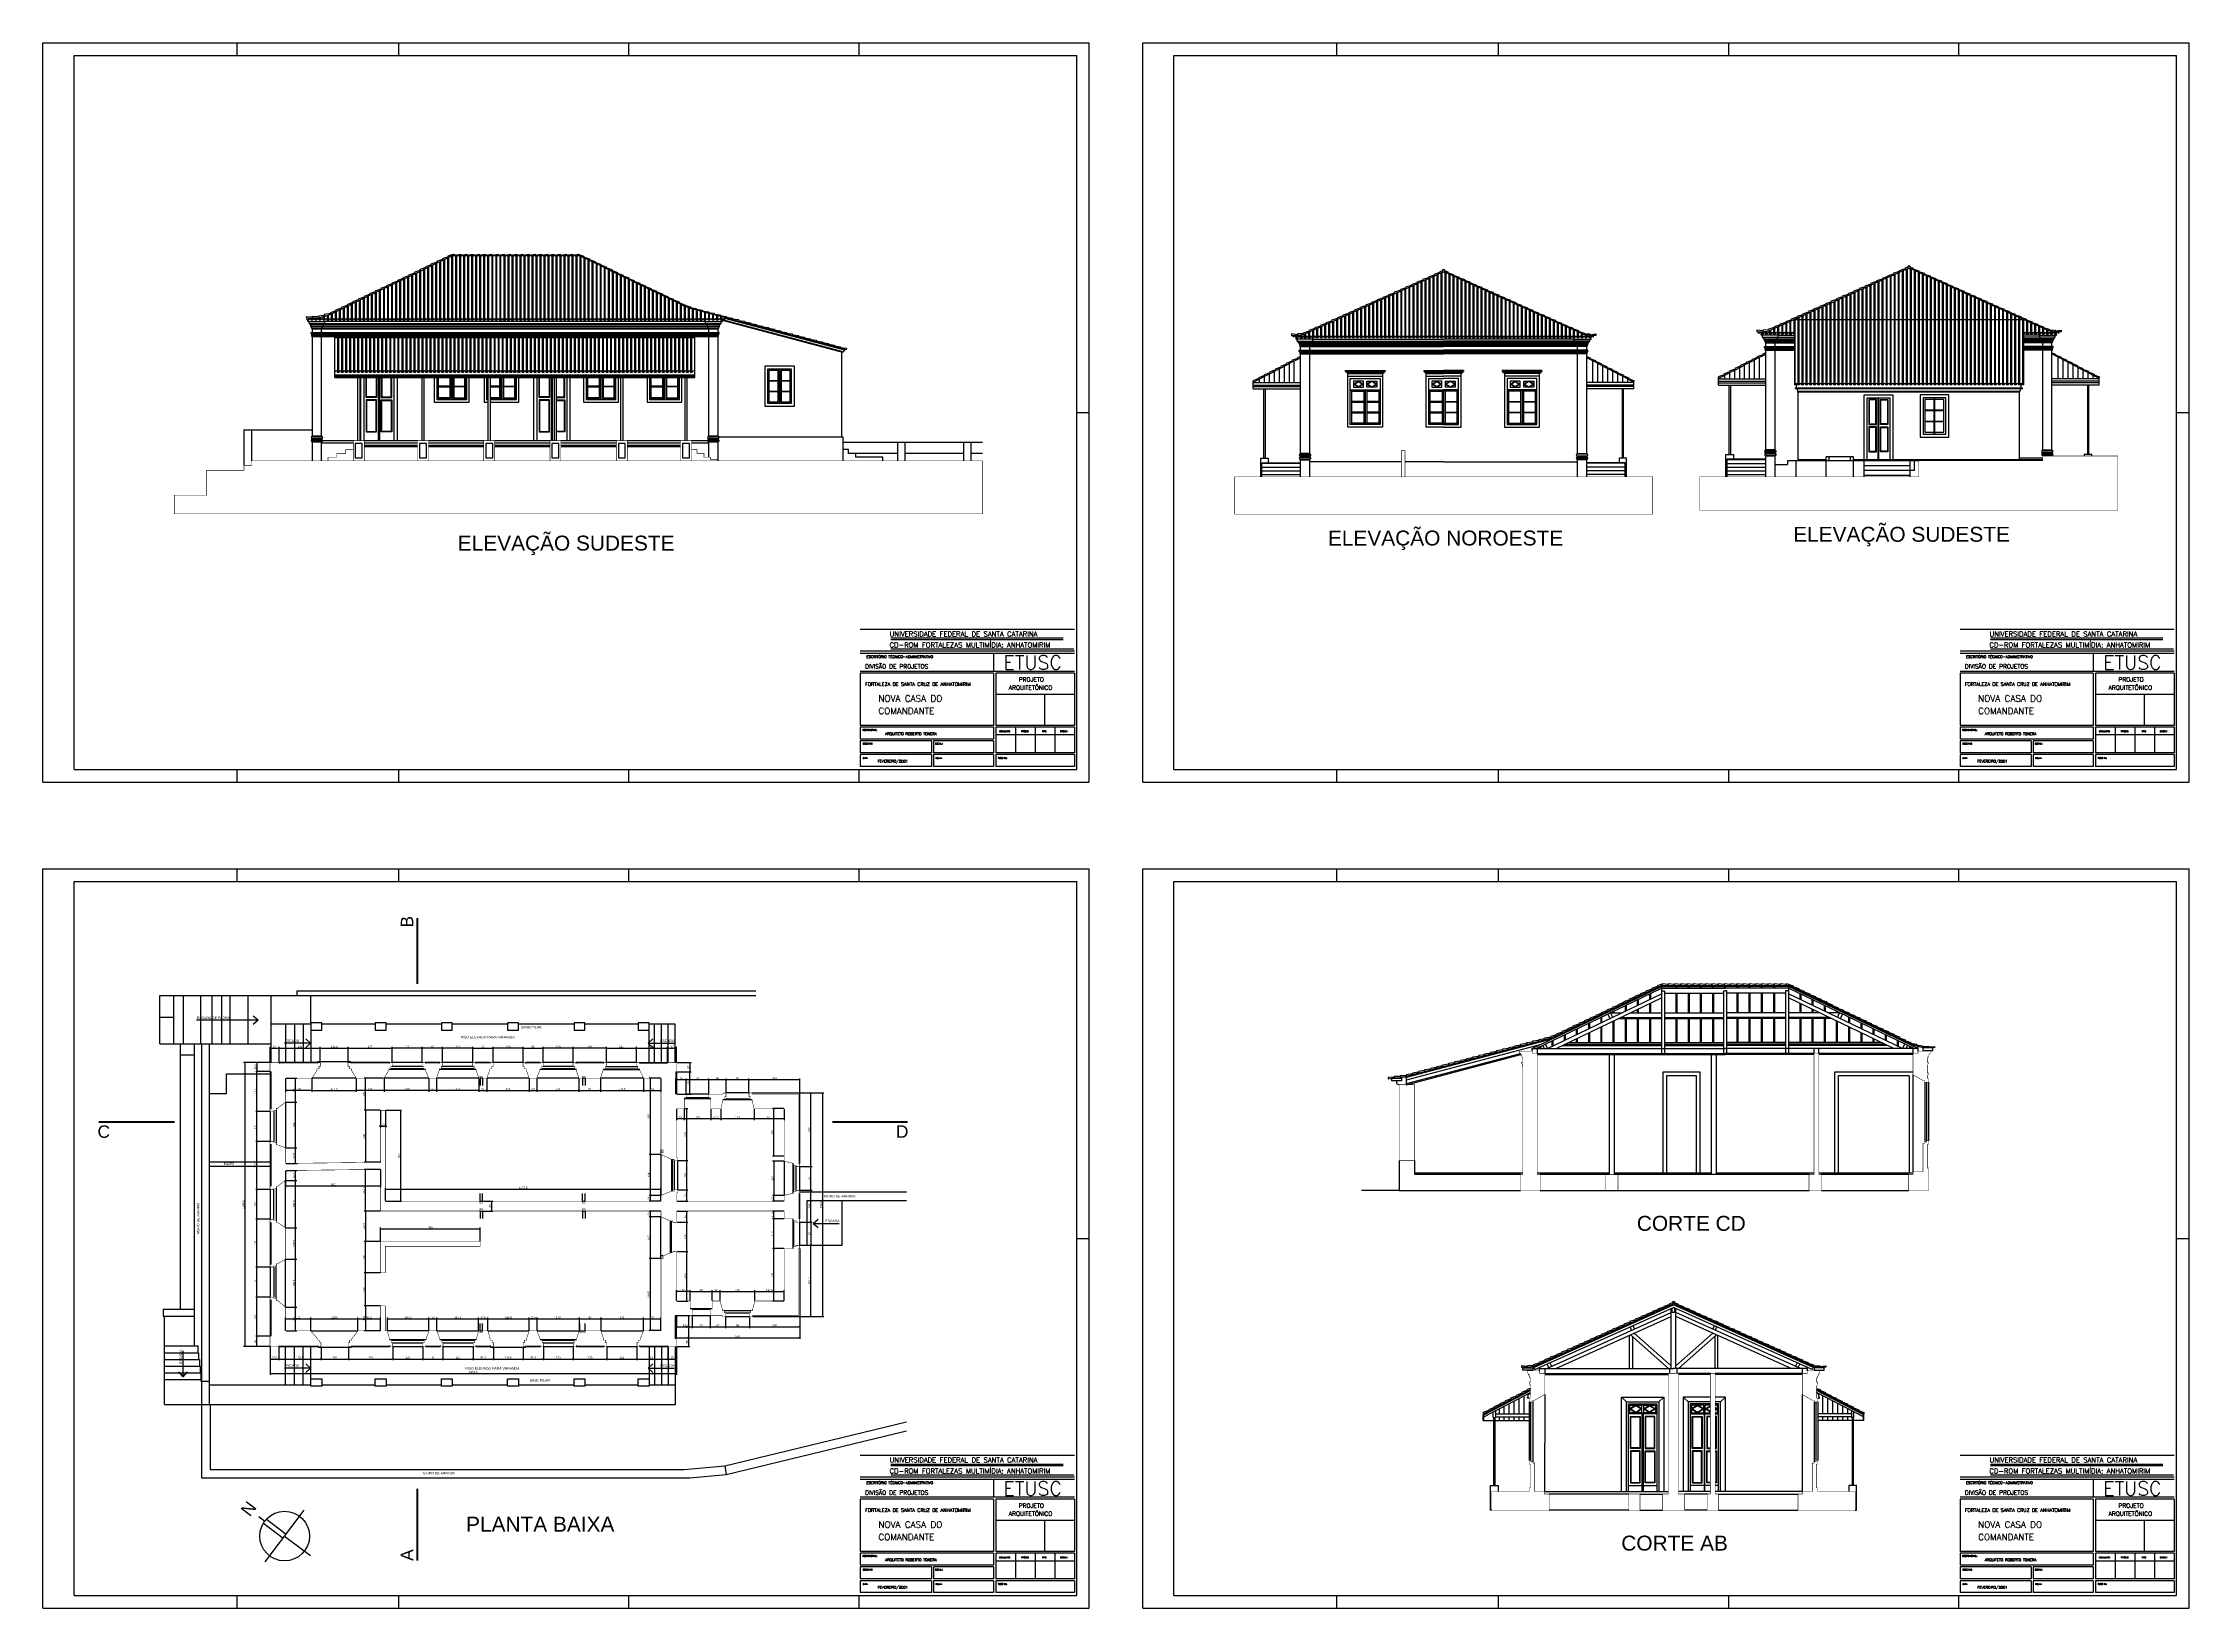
# Paper-space layout 'Layout1' of a CAD drawing. Extents: x -705 to 1020, y 209 to 1467.
# The model-space entities are those that its viewports show. They can reach past a viewport. Long polylines and large blocks are cut down to what shows.
import ezdxf
from ezdxf.enums import TextEntityAlignment as Align

# ---------------------------------------------------------------- set-up
doc = ezdxf.new("R2010")
doc.units = 0
doc.header["$PDMODE"] = 35
doc.linetypes.add('ACAD_ISO03W100', pattern=[30, 12, -18])
doc.linetypes.add('CENTER2', pattern=[28.575, 19.05, -3.175, 3.175, -3.175])
doc.layers.get('0').update_dxf_attribs({"linetype": 'CONTINUOUS'})
doc.layers.get('DEFPOINTS').update_dxf_attribs({"linetype": 'CONTINUOUS'})
for name, color, linetype in [('COTA', 7, 'CONTINUOUS'), ('MARGEMINT', 6, 'CONTINUOUS'), ('MARGEMTEXT', 1, 'CONTINUOUS'), ('MARGEXT', 2, 'CONTINUOUS'), ('MARGINT', 6, 'CONTINUOUS'), ('PAREDE', 7, 'CONTINUOUS'), ('PAREDE_FINA', 7, 'CONTINUOUS'), ('TEXT1', 3, 'CONTINUOUS'), ('TEXT2', 6, 'CONTINUOUS')]:
    doc.layers.add(name, color=color, linetype=linetype)
doc.styles.add('ROMANS', font='romans')
doc.styles.add('TEXTO', font='ARIAL.TTF')
doc.dimstyles.new('COTA', dxfattribs={"dimtxt": 8, "dimasz": 3, "dimexe": 5, "dimexo": 2, "dimgap": 2, "dimtad": 1, "dimdec": 1, "dimtxsty": 'TEXTO', "dimblk1": 'DOT', "dimblk2": 'DOT', "dimsah": 1, "dimcen": 0, "dimclrd": 256, "dimclre": 256, "dimclrt": 256, "dimazin": 3, "dimtfac": 1, "dimtdec": 4, "dimtmove": 0, "dimatfit": 3, "dimtolj": 1, "dimtzin": 0})

# ---------------------------------------------------------------- blocks, each defined once
blk = doc.blocks.new('_DOT')
at = {"color": 0, "linetype": 'BYBLOCK'}
blk.add_line((-0.5, 0), (-1, 0), dxfattribs=at)
at = {"color": 0, "linetype": 'BYBLOCK', "const_width": 0.5}
blk.add_lwpolyline([(-0.25, 0, 1), (0.25, 0, 1)], format="xyb", close=True, dxfattribs=at)
blk = doc.blocks.new('*D1')
at = {"layer": 'COTA'}
for p, q in [((-6145.1, -5443.7), (-6145.1, -5497.2)), ((-6142.1, -5492.2), (-5978.6, -5492.2)), ((-5975.6, -5443.7), (-5975.6, -5497.2))]:
    blk.add_line(p, q, dxfattribs=at)
at = {"layer": 'DEFPOINTS', "color": 0}
for p in [(-6145.1, -5441.7), (-5975.6, -5441.7), (-5975.6, -5492.2)]:
    blk.add_point(p, dxfattribs=at)
at = {"layer": 'COTA', "xscale": 3, "yscale": 3, "zscale": 3, "rotation": 180}
blk.add_blockref('_DOT', (-6145.1, -5492.2), dxfattribs=at)
at = {"layer": 'COTA', "xscale": 3, "yscale": 3, "zscale": 3}
blk.add_blockref('_DOT', (-5975.6, -5492.2), dxfattribs=at)
at = {"layer": 'COTA', "insert": (-6060.4, -5486.1), "char_height": 8, "attachment_point": 5, "style": 'TEXTO'}
blk.add_mtext('\\A1;169.5', dxfattribs=at)
blk = doc.blocks.new('*D2')
at = {"layer": 'COTA'}
for p, q in [((-5975.6, -5443.7), (-5975.6, -5497.2)), ((-5972.6, -5492.2), (-5868.6, -5492.2)), ((-5865.6, -5443.7), (-5865.6, -5497.2))]:
    blk.add_line(p, q, dxfattribs=at)
at = {"layer": 'DEFPOINTS', "color": 0}
for p in [(-5975.6, -5441.7), (-5865.6, -5441.7), (-5865.6, -5492.2)]:
    blk.add_point(p, dxfattribs=at)
at = {"layer": 'COTA', "xscale": 3, "yscale": 3, "zscale": 3, "rotation": 180}
blk.add_blockref('_DOT', (-5975.6, -5492.2), dxfattribs=at)
at = {"layer": 'COTA', "xscale": 3, "yscale": 3, "zscale": 3}
blk.add_blockref('_DOT', (-5865.6, -5492.2), dxfattribs=at)
at = {"layer": 'COTA', "insert": (-5920.6, -5486.1), "char_height": 8, "attachment_point": 5, "style": 'TEXTO'}
blk.add_mtext('\\A1;110', dxfattribs=at)
blk = doc.blocks.new('*D3')
at = {"layer": 'COTA'}
for p, q in [((-5865.6, -5443.7), (-5865.6, -5497.2)), ((-5862.6, -5492.2), (-5690.6, -5492.2)), ((-5687.6, -5443.7), (-5687.6, -5497.2))]:
    blk.add_line(p, q, dxfattribs=at)
at = {"layer": 'DEFPOINTS', "color": 0}
for p in [(-5865.6, -5441.7), (-5687.6, -5441.7), (-5687.6, -5492.2)]:
    blk.add_point(p, dxfattribs=at)
at = {"layer": 'COTA', "xscale": 3, "yscale": 3, "zscale": 3, "rotation": 180}
blk.add_blockref('_DOT', (-5865.6, -5492.2), dxfattribs=at)
at = {"layer": 'COTA', "xscale": 3, "yscale": 3, "zscale": 3}
blk.add_blockref('_DOT', (-5687.6, -5492.2), dxfattribs=at)
at = {"layer": 'COTA', "insert": (-5776.6, -5486.1), "char_height": 8, "attachment_point": 5, "style": 'TEXTO'}
blk.add_mtext('\\A1;178', dxfattribs=at)
blk = doc.blocks.new('*D4')
at = {"layer": 'COTA'}
for p, q in [((-5687.6, -5443.7), (-5687.6, -5497.2)), ((-5684.6, -5492.2), (-5569.6, -5492.2)), ((-5566.6, -5443.7), (-5566.6, -5497.2))]:
    blk.add_line(p, q, dxfattribs=at)
at = {"layer": 'DEFPOINTS', "color": 0}
for p in [(-5687.6, -5441.7), (-5566.6, -5441.7), (-5566.6, -5492.2)]:
    blk.add_point(p, dxfattribs=at)
at = {"layer": 'COTA', "xscale": 3, "yscale": 3, "zscale": 3, "rotation": 180}
blk.add_blockref('_DOT', (-5687.6, -5492.2), dxfattribs=at)
at = {"layer": 'COTA', "xscale": 3, "yscale": 3, "zscale": 3}
blk.add_blockref('_DOT', (-5566.6, -5492.2), dxfattribs=at)
at = {"layer": 'COTA', "insert": (-5627.1, -5486.1), "char_height": 8, "attachment_point": 5, "style": 'TEXTO'}
blk.add_mtext('\\A1;121', dxfattribs=at)
blk = doc.blocks.new('*D5')
at = {"layer": 'COTA'}
for p, q in [((-5566.6, -5443.7), (-5566.6, -5497.2)), ((-5563.6, -5492.2), (-5488.6, -5492.2)), ((-5485.6, -5443.7), (-5485.6, -5497.2))]:
    blk.add_line(p, q, dxfattribs=at)
at = {"layer": 'DEFPOINTS', "color": 0}
for p in [(-5566.6, -5441.7), (-5485.6, -5441.7), (-5485.6, -5492.2)]:
    blk.add_point(p, dxfattribs=at)
at = {"layer": 'COTA', "xscale": 3, "yscale": 3, "zscale": 3, "rotation": 180}
blk.add_blockref('_DOT', (-5566.6, -5492.2), dxfattribs=at)
at = {"layer": 'COTA', "xscale": 3, "yscale": 3, "zscale": 3}
blk.add_blockref('_DOT', (-5485.6, -5492.2), dxfattribs=at)
at = {"layer": 'COTA', "insert": (-5526.1, -5486.1), "char_height": 8, "attachment_point": 5, "style": 'TEXTO'}
blk.add_mtext('\\A1;81', dxfattribs=at)
blk = doc.blocks.new('*D6')
at = {"layer": 'COTA'}
for p, q in [((-5485.6, -5443.7), (-5485.6, -5497.2)), ((-5482.6, -5492.2), (-5367.6, -5492.2)), ((-5364.6, -5443.7), (-5364.6, -5497.2))]:
    blk.add_line(p, q, dxfattribs=at)
at = {"layer": 'DEFPOINTS', "color": 0}
for p in [(-5485.6, -5441.7), (-5364.6, -5441.7), (-5364.6, -5492.2)]:
    blk.add_point(p, dxfattribs=at)
at = {"layer": 'COTA', "xscale": 3, "yscale": 3, "zscale": 3, "rotation": 180}
blk.add_blockref('_DOT', (-5485.6, -5492.2), dxfattribs=at)
at = {"layer": 'COTA', "xscale": 3, "yscale": 3, "zscale": 3}
blk.add_blockref('_DOT', (-5364.6, -5492.2), dxfattribs=at)
at = {"layer": 'COTA', "insert": (-5425.1, -5486.1), "char_height": 8, "attachment_point": 5, "style": 'TEXTO'}
blk.add_mtext('\\A1;121', dxfattribs=at)
blk = doc.blocks.new('*D7')
at = {"layer": 'COTA'}
for p, q in [((-6118.1, -5377.2), (-6118.1, -5325.6)), ((-6115.1, -5330.6), (-6020.1, -5330.6)), ((-6017.1, -5377.2), (-6017.1, -5325.6))]:
    blk.add_line(p, q, dxfattribs=at)
at = {"layer": 'DEFPOINTS', "color": 0}
for p in [(-6017.1, -5330.6), (-6118.1, -5379.2), (-6017.1, -5379.2)]:
    blk.add_point(p, dxfattribs=at)
at = {"layer": 'COTA', "xscale": 3, "yscale": 3, "zscale": 3, "rotation": 180}
blk.add_blockref('_DOT', (-6118.1, -5330.6), dxfattribs=at)
at = {"layer": 'COTA', "xscale": 3, "yscale": 3, "zscale": 3}
blk.add_blockref('_DOT', (-6017.1, -5330.6), dxfattribs=at)
at = {"layer": 'COTA', "insert": (-6067.6, -5324.5), "char_height": 8, "attachment_point": 5, "style": 'TEXTO'}
blk.add_mtext('\\A1;101', dxfattribs=at)
blk = doc.blocks.new('*D8')
at = {"layer": 'COTA'}
for p, q in [((-6017.1, -5377.2), (-6017.1, -5325.6)), ((-6014.1, -5330.6), (-5830.6, -5330.6)), ((-5827.6, -5377.2), (-5827.6, -5325.6))]:
    blk.add_line(p, q, dxfattribs=at)
at = {"layer": 'DEFPOINTS', "color": 0}
for p in [(-5827.6, -5330.6), (-6017.1, -5379.2), (-5827.6, -5379.2)]:
    blk.add_point(p, dxfattribs=at)
at = {"layer": 'COTA', "xscale": 3, "yscale": 3, "zscale": 3, "rotation": 180}
blk.add_blockref('_DOT', (-6017.1, -5330.6), dxfattribs=at)
at = {"layer": 'COTA', "xscale": 3, "yscale": 3, "zscale": 3}
blk.add_blockref('_DOT', (-5827.6, -5330.6), dxfattribs=at)
at = {"layer": 'COTA', "insert": (-5922.4, -5324.5), "char_height": 8, "attachment_point": 5, "style": 'TEXTO'}
blk.add_mtext('\\A1;189.5', dxfattribs=at)
blk = doc.blocks.new('*D9')
at = {"layer": 'COTA'}
for p, q in [((-5827.6, -5377.2), (-5827.6, -5325.6)), ((-5824.6, -5330.6), (-5739.1, -5330.6)), ((-5736.1, -5377.2), (-5736.1, -5325.6))]:
    blk.add_line(p, q, dxfattribs=at)
at = {"layer": 'DEFPOINTS', "color": 0}
for p in [(-5736.1, -5330.6), (-5827.6, -5379.2), (-5736.1, -5379.2)]:
    blk.add_point(p, dxfattribs=at)
at = {"layer": 'COTA', "xscale": 3, "yscale": 3, "zscale": 3, "rotation": 180}
blk.add_blockref('_DOT', (-5827.6, -5330.6), dxfattribs=at)
at = {"layer": 'COTA', "xscale": 3, "yscale": 3, "zscale": 3}
blk.add_blockref('_DOT', (-5736.1, -5330.6), dxfattribs=at)
at = {"layer": 'COTA', "insert": (-5781.9, -5324.5), "char_height": 8, "attachment_point": 5, "style": 'TEXTO'}
blk.add_mtext('\\A1;91.5', dxfattribs=at)
blk = doc.blocks.new('*D10')
at = {"layer": 'COTA'}
for p, q in [((-5709.1, -5377.2), (-5709.1, -5325.6)), ((-5706.1, -5330.6), (-5544.9, -5330.6)), ((-5541.9, -5377.2), (-5541.9, -5325.6))]:
    blk.add_line(p, q, dxfattribs=at)
at = {"layer": 'DEFPOINTS', "color": 0}
for p in [(-5541.9, -5330.6), (-5709.1, -5379.2), (-5541.9, -5379.2)]:
    blk.add_point(p, dxfattribs=at)
at = {"layer": 'COTA', "xscale": 3, "yscale": 3, "zscale": 3, "rotation": 180}
blk.add_blockref('_DOT', (-5709.1, -5330.6), dxfattribs=at)
at = {"layer": 'COTA', "xscale": 3, "yscale": 3, "zscale": 3}
blk.add_blockref('_DOT', (-5541.9, -5330.6), dxfattribs=at)
at = {"layer": 'COTA', "insert": (-5625.5, -5324.5), "char_height": 8, "attachment_point": 5, "style": 'TEXTO'}
blk.add_mtext('\\A1;167.3', dxfattribs=at)
blk = doc.blocks.new('*D11')
at = {"layer": 'COTA'}
for p, q in [((-5541.9, -5377.2), (-5541.9, -5325.6)), ((-5538.9, -5330.6), (-5512.9, -5330.6)), ((-5509.9, -5377.2), (-5509.9, -5325.6))]:
    blk.add_line(p, q, dxfattribs=at)
at = {"layer": 'DEFPOINTS', "color": 0}
for p in [(-5509.9, -5330.6), (-5541.9, -5379.2), (-5509.9, -5379.2)]:
    blk.add_point(p, dxfattribs=at)
at = {"layer": 'COTA', "xscale": 3, "yscale": 3, "zscale": 3, "rotation": 180}
blk.add_blockref('_DOT', (-5541.9, -5330.6), dxfattribs=at)
at = {"layer": 'COTA', "xscale": 3, "yscale": 3, "zscale": 3}
blk.add_blockref('_DOT', (-5509.9, -5330.6), dxfattribs=at)
at = {"layer": 'COTA', "insert": (-5525.9, -5324.5), "char_height": 8, "attachment_point": 5, "style": 'TEXTO'}
blk.add_mtext('\\A1;32', dxfattribs=at)
blk = doc.blocks.new('*D12')
at = {"layer": 'COTA'}
for p, q in [((-5509.9, -5377.2), (-5509.9, -5325.6)), ((-5506.9, -5330.6), (-5345.4, -5330.6)), ((-5342.4, -5377.2), (-5342.4, -5325.6))]:
    blk.add_line(p, q, dxfattribs=at)
at = {"layer": 'DEFPOINTS', "color": 0}
for p in [(-5342.4, -5330.6), (-5509.9, -5379.2), (-5342.4, -5379.2)]:
    blk.add_point(p, dxfattribs=at)
at = {"layer": 'COTA', "xscale": 3, "yscale": 3, "zscale": 3, "rotation": 180}
blk.add_blockref('_DOT', (-5509.9, -5330.6), dxfattribs=at)
at = {"layer": 'COTA', "xscale": 3, "yscale": 3, "zscale": 3}
blk.add_blockref('_DOT', (-5342.4, -5330.6), dxfattribs=at)
at = {"layer": 'COTA', "insert": (-5426.1, -5324.5), "char_height": 8, "attachment_point": 5, "style": 'TEXTO'}
blk.add_mtext('\\A1;167.5', dxfattribs=at)
blk = doc.blocks.new('*D13')
at = {"layer": 'COTA'}
for p, q in [((-5342.4, -5377.2), (-5342.4, -5325.6)), ((-5339.4, -5330.6), (-5307.9, -5330.6)), ((-5304.9, -5377.2), (-5304.9, -5325.6))]:
    blk.add_line(p, q, dxfattribs=at)
at = {"layer": 'DEFPOINTS', "color": 0}
for p in [(-5304.9, -5330.6), (-5342.4, -5379.2), (-5304.9, -5379.2)]:
    blk.add_point(p, dxfattribs=at)
at = {"layer": 'COTA', "xscale": 3, "yscale": 3, "zscale": 3, "rotation": 180}
blk.add_blockref('_DOT', (-5342.4, -5330.6), dxfattribs=at)
at = {"layer": 'COTA', "xscale": 3, "yscale": 3, "zscale": 3}
blk.add_blockref('_DOT', (-5304.9, -5330.6), dxfattribs=at)
at = {"layer": 'COTA', "insert": (-5323.6, -5324.5), "char_height": 8, "attachment_point": 5, "style": 'TEXTO'}
blk.add_mtext('\\A1;37.5', dxfattribs=at)
blk = doc.blocks.new('*D14')
at = {"layer": 'COTA'}
for p, q in [((-5304.9, -5377.2), (-5304.9, -5325.6)), ((-5301.9, -5330.6), (-5142.1, -5330.6)), ((-5139.1, -5377.2), (-5139.1, -5325.6))]:
    blk.add_line(p, q, dxfattribs=at)
at = {"layer": 'DEFPOINTS', "color": 0}
for p in [(-5139.1, -5330.6), (-5304.9, -5379.2), (-5139.1, -5379.2)]:
    blk.add_point(p, dxfattribs=at)
at = {"layer": 'COTA', "xscale": 3, "yscale": 3, "zscale": 3, "rotation": 180}
blk.add_blockref('_DOT', (-5304.9, -5330.6), dxfattribs=at)
at = {"layer": 'COTA', "xscale": 3, "yscale": 3, "zscale": 3}
blk.add_blockref('_DOT', (-5139.1, -5330.6), dxfattribs=at)
at = {"layer": 'COTA', "insert": (-5222, -5324.5), "char_height": 8, "attachment_point": 5, "style": 'TEXTO'}
blk.add_mtext('\\A1;165.8', dxfattribs=at)
blk = doc.blocks.new('*D15')
at = {"layer": 'COTA'}
for p, q in [((-5139.1, -5377.2), (-5139.1, -5325.6)), ((-5136.1, -5330.6), (-5110.6, -5330.6)), ((-5107.6, -5377.2), (-5107.6, -5325.6))]:
    blk.add_line(p, q, dxfattribs=at)
at = {"layer": 'DEFPOINTS', "color": 0}
for p in [(-5107.6, -5330.6), (-5139.1, -5379.2), (-5107.6, -5379.2)]:
    blk.add_point(p, dxfattribs=at)
at = {"layer": 'COTA', "xscale": 3, "yscale": 3, "zscale": 3, "rotation": 180}
blk.add_blockref('_DOT', (-5139.1, -5330.6), dxfattribs=at)
at = {"layer": 'COTA', "xscale": 3, "yscale": 3, "zscale": 3}
blk.add_blockref('_DOT', (-5107.6, -5330.6), dxfattribs=at)
at = {"layer": 'COTA', "insert": (-5123.4, -5324.5), "char_height": 8, "attachment_point": 5, "style": 'TEXTO'}
blk.add_mtext('\\A1;31.5', dxfattribs=at)
blk = doc.blocks.new('*D16')
at = {"layer": 'COTA'}
for p, q in [((-5107.6, -5377.2), (-5107.6, -5325.6)), ((-5104.6, -5330.6), (-4940.6, -5330.6)), ((-4937.6, -5377.2), (-4937.6, -5325.6))]:
    blk.add_line(p, q, dxfattribs=at)
at = {"layer": 'DEFPOINTS', "color": 0}
for p in [(-4937.6, -5330.6), (-5107.6, -5379.2), (-4937.6, -5379.2)]:
    blk.add_point(p, dxfattribs=at)
at = {"layer": 'COTA', "xscale": 3, "yscale": 3, "zscale": 3, "rotation": 180}
blk.add_blockref('_DOT', (-5107.6, -5330.6), dxfattribs=at)
at = {"layer": 'COTA', "xscale": 3, "yscale": 3, "zscale": 3}
blk.add_blockref('_DOT', (-4937.6, -5330.6), dxfattribs=at)
at = {"layer": 'COTA', "insert": (-5022.6, -5324.5), "char_height": 8, "attachment_point": 5, "style": 'TEXTO'}
blk.add_mtext('\\A1;170', dxfattribs=at)
blk = doc.blocks.new('*D17')
at = {"layer": 'COTA'}
for p, q in [((-4937.6, -5377.2), (-4937.6, -5325.6)), ((-4934.6, -5330.6), (-4853.6, -5330.6)), ((-4850.6, -5377.2), (-4850.6, -5325.6))]:
    blk.add_line(p, q, dxfattribs=at)
at = {"layer": 'DEFPOINTS', "color": 0}
for p in [(-4850.6, -5330.6), (-4937.6, -5379.2), (-4850.6, -5379.2)]:
    blk.add_point(p, dxfattribs=at)
at = {"layer": 'COTA', "xscale": 3, "yscale": 3, "zscale": 3, "rotation": 180}
blk.add_blockref('_DOT', (-4937.6, -5330.6), dxfattribs=at)
at = {"layer": 'COTA', "xscale": 3, "yscale": 3, "zscale": 3}
blk.add_blockref('_DOT', (-4850.6, -5330.6), dxfattribs=at)
at = {"layer": 'COTA', "insert": (-4894.1, -5324.5), "char_height": 8, "attachment_point": 5, "style": 'TEXTO'}
blk.add_mtext('\\A1;87', dxfattribs=at)
blk = doc.blocks.new('*D18')
at = {"layer": 'COTA'}
for p, q in [((-4850.6, -5377.2), (-4850.6, -5325.6)), ((-4847.6, -5330.6), (-4682.6, -5330.6)), ((-4679.6, -5377.2), (-4679.6, -5325.6))]:
    blk.add_line(p, q, dxfattribs=at)
at = {"layer": 'DEFPOINTS', "color": 0}
for p in [(-4679.6, -5330.6), (-4850.6, -5379.2), (-4679.6, -5379.2)]:
    blk.add_point(p, dxfattribs=at)
at = {"layer": 'COTA', "xscale": 3, "yscale": 3, "zscale": 3, "rotation": 180}
blk.add_blockref('_DOT', (-4850.6, -5330.6), dxfattribs=at)
at = {"layer": 'COTA', "xscale": 3, "yscale": 3, "zscale": 3}
blk.add_blockref('_DOT', (-4679.6, -5330.6), dxfattribs=at)
at = {"layer": 'COTA', "insert": (-4765.1, -5324.6), "char_height": 8, "attachment_point": 5, "style": 'TEXTO'}
blk.add_mtext('\\A1;171', dxfattribs=at)
blk = doc.blocks.new('*D19')
at = {"layer": 'COTA'}
for p, q in [((-5364.6, -5443.7), (-5364.6, -5497.2)), ((-5361.6, -5492.2), (-5286.1, -5492.2)), ((-5283.1, -5443.7), (-5283.1, -5497.2))]:
    blk.add_line(p, q, dxfattribs=at)
at = {"layer": 'DEFPOINTS', "color": 0}
for p in [(-5364.6, -5441.7), (-5283.1, -5441.7), (-5283.1, -5492.2)]:
    blk.add_point(p, dxfattribs=at)
at = {"layer": 'COTA', "xscale": 3, "yscale": 3, "zscale": 3, "rotation": 180}
blk.add_blockref('_DOT', (-5364.6, -5492.2), dxfattribs=at)
at = {"layer": 'COTA', "xscale": 3, "yscale": 3, "zscale": 3}
blk.add_blockref('_DOT', (-5283.1, -5492.2), dxfattribs=at)
at = {"layer": 'COTA', "insert": (-5323.9, -5486.1), "char_height": 8, "attachment_point": 5, "style": 'TEXTO'}
blk.add_mtext('\\A1;81.5', dxfattribs=at)
blk = doc.blocks.new('*D20')
at = {"layer": 'COTA'}
for p, q in [((-5283.1, -5443.7), (-5283.1, -5497.2)), ((-5280.1, -5492.2), (-5166.6, -5492.2)), ((-5163.6, -5443.7), (-5163.6, -5497.2))]:
    blk.add_line(p, q, dxfattribs=at)
at = {"layer": 'DEFPOINTS', "color": 0}
for p in [(-5283.1, -5441.7), (-5163.6, -5441.7), (-5163.6, -5492.2)]:
    blk.add_point(p, dxfattribs=at)
at = {"layer": 'COTA', "xscale": 3, "yscale": 3, "zscale": 3, "rotation": 180}
blk.add_blockref('_DOT', (-5283.1, -5492.2), dxfattribs=at)
at = {"layer": 'COTA', "xscale": 3, "yscale": 3, "zscale": 3}
blk.add_blockref('_DOT', (-5163.6, -5492.2), dxfattribs=at)
at = {"layer": 'COTA', "insert": (-5223.4, -5486.1), "char_height": 8, "attachment_point": 5, "style": 'TEXTO'}
blk.add_mtext('\\A1;119.5', dxfattribs=at)
blk = doc.blocks.new('*D21')
at = {"layer": 'COTA'}
for p, q in [((-5163.6, -5443.7), (-5163.6, -5497.2)), ((-5160.6, -5492.2), (-5085.1, -5492.2)), ((-5082.1, -5443.7), (-5082.1, -5497.2))]:
    blk.add_line(p, q, dxfattribs=at)
at = {"layer": 'DEFPOINTS', "color": 0}
for p in [(-5163.6, -5441.7), (-5082.1, -5441.7), (-5082.1, -5492.2)]:
    blk.add_point(p, dxfattribs=at)
at = {"layer": 'COTA', "xscale": 3, "yscale": 3, "zscale": 3, "rotation": 180}
blk.add_blockref('_DOT', (-5163.6, -5492.2), dxfattribs=at)
at = {"layer": 'COTA', "xscale": 3, "yscale": 3, "zscale": 3}
blk.add_blockref('_DOT', (-5082.1, -5492.2), dxfattribs=at)
at = {"layer": 'COTA', "insert": (-5122.9, -5486.1), "char_height": 8, "attachment_point": 5, "style": 'TEXTO'}
blk.add_mtext('\\A1;81.5', dxfattribs=at)
blk = doc.blocks.new('*D22')
at = {"layer": 'COTA'}
for p, q in [((-5082.1, -5443.7), (-5082.1, -5497.2)), ((-5079.1, -5492.2), (-4965.1, -5492.2)), ((-4962.1, -5443.7), (-4962.1, -5497.2))]:
    blk.add_line(p, q, dxfattribs=at)
at = {"layer": 'DEFPOINTS', "color": 0}
for p in [(-5082.1, -5441.7), (-4962.1, -5441.7), (-4962.1, -5492.2)]:
    blk.add_point(p, dxfattribs=at)
at = {"layer": 'COTA', "xscale": 3, "yscale": 3, "zscale": 3, "rotation": 180}
blk.add_blockref('_DOT', (-5082.1, -5492.2), dxfattribs=at)
at = {"layer": 'COTA', "xscale": 3, "yscale": 3, "zscale": 3}
blk.add_blockref('_DOT', (-4962.1, -5492.2), dxfattribs=at)
at = {"layer": 'COTA', "insert": (-5022.1, -5486.1), "char_height": 8, "attachment_point": 5, "style": 'TEXTO'}
blk.add_mtext('\\A1;120', dxfattribs=at)
blk = doc.blocks.new('*D23')
at = {"layer": 'COTA'}
for p, q in [((-4962.1, -5443.7), (-4962.1, -5497.2)), ((-4959.1, -5492.2), (-4830.1, -5492.2)), ((-4827.1, -5443.7), (-4827.1, -5497.2))]:
    blk.add_line(p, q, dxfattribs=at)
at = {"layer": 'DEFPOINTS', "color": 0}
for p in [(-4962.1, -5441.7), (-4827.1, -5441.7), (-4827.1, -5492.2)]:
    blk.add_point(p, dxfattribs=at)
at = {"layer": 'COTA', "xscale": 3, "yscale": 3, "zscale": 3, "rotation": 180}
blk.add_blockref('_DOT', (-4962.1, -5492.2), dxfattribs=at)
at = {"layer": 'COTA', "xscale": 3, "yscale": 3, "zscale": 3}
blk.add_blockref('_DOT', (-4827.1, -5492.2), dxfattribs=at)
at = {"layer": 'COTA', "insert": (-4894.6, -5486.1), "char_height": 8, "attachment_point": 5, "style": 'TEXTO'}
blk.add_mtext('\\A1;135', dxfattribs=at)
blk = doc.blocks.new('*D24')
at = {"layer": 'COTA'}
for p, q in [((-4827.1, -5443.7), (-4827.1, -5497.2)), ((-4824.1, -5492.2), (-4709.1, -5492.2)), ((-4706.1, -5443.7), (-4706.1, -5497.2))]:
    blk.add_line(p, q, dxfattribs=at)
at = {"layer": 'DEFPOINTS', "color": 0}
for p in [(-4827.1, -5441.7), (-4706.1, -5441.7), (-4706.1, -5492.2)]:
    blk.add_point(p, dxfattribs=at)
at = {"layer": 'COTA', "xscale": 3, "yscale": 3, "zscale": 3, "rotation": 180}
blk.add_blockref('_DOT', (-4827.1, -5492.2), dxfattribs=at)
at = {"layer": 'COTA', "xscale": 3, "yscale": 3, "zscale": 3}
blk.add_blockref('_DOT', (-4706.1, -5492.2), dxfattribs=at)
at = {"layer": 'COTA', "insert": (-4766.6, -5486.1), "char_height": 8, "attachment_point": 5, "style": 'TEXTO'}
blk.add_mtext('\\A1;121', dxfattribs=at)
blk = doc.blocks.new('*D25')
at = {"layer": 'COTA'}
for p, q in [((-4679.6, -5377.2), (-4679.6, -5325.6)), ((-4676.6, -5330.6), (-4612.6, -5330.6)), ((-4609.6, -5377.2), (-4609.6, -5325.6))]:
    blk.add_line(p, q, dxfattribs=at)
at = {"layer": 'DEFPOINTS', "color": 0}
for p in [(-4609.6, -5330.6), (-4679.6, -5379.2), (-4609.6, -5379.2)]:
    blk.add_point(p, dxfattribs=at)
at = {"layer": 'COTA', "xscale": 3, "yscale": 3, "zscale": 3, "rotation": 180}
blk.add_blockref('_DOT', (-4679.6, -5330.6), dxfattribs=at)
at = {"layer": 'COTA', "xscale": 3, "yscale": 3, "zscale": 3}
blk.add_blockref('_DOT', (-4609.6, -5330.6), dxfattribs=at)
at = {"layer": 'COTA', "insert": (-4644.6, -5324.5), "char_height": 8, "attachment_point": 5, "style": 'TEXTO'}
blk.add_mtext('\\A1;70', dxfattribs=at)
blk = doc.blocks.new('*D26')
at = {"layer": 'COTA'}
for p, q in [((-4706.1, -5443.7), (-4706.1, -5497.2)), ((-4703.1, -5492.2), (-4585.1, -5492.2)), ((-4582.1, -5443.7), (-4582.1, -5497.2))]:
    blk.add_line(p, q, dxfattribs=at)
at = {"layer": 'DEFPOINTS', "color": 0}
for p in [(-4706.1, -5441.7), (-4582.1, -5441.7), (-4582.1, -5492.2)]:
    blk.add_point(p, dxfattribs=at)
at = {"layer": 'COTA', "xscale": 3, "yscale": 3, "zscale": 3, "rotation": 180}
blk.add_blockref('_DOT', (-4706.1, -5492.2), dxfattribs=at)
at = {"layer": 'COTA', "xscale": 3, "yscale": 3, "zscale": 3}
blk.add_blockref('_DOT', (-4582.1, -5492.2), dxfattribs=at)
at = {"layer": 'COTA', "insert": (-4644.1, -5486.1), "char_height": 8, "attachment_point": 5, "style": 'TEXTO'}
blk.add_mtext('\\A1;124', dxfattribs=at)
blk = doc.blocks.new('*D27')
at = {"layer": 'COTA'}
for p, q in [((-4547.1, -5318.7), (-4547.1, -5368.2)), ((-4484.1, -5318.7), (-4484.1, -5368.2)), ((-4544.1, -5363.2), (-4487.1, -5363.2))]:
    blk.add_line(p, q, dxfattribs=at)
at = {"layer": 'DEFPOINTS', "color": 0}
for p in [(-4547.1, -5316.7), (-4484.1, -5316.7), (-4484.1, -5363.2)]:
    blk.add_point(p, dxfattribs=at)
at = {"layer": 'COTA', "xscale": 3, "yscale": 3, "zscale": 3, "rotation": 180}
blk.add_blockref('_DOT', (-4547.1, -5363.2), dxfattribs=at)
at = {"layer": 'COTA', "xscale": 3, "yscale": 3, "zscale": 3}
blk.add_blockref('_DOT', (-4484.1, -5363.2), dxfattribs=at)
at = {"layer": 'COTA', "insert": (-4515.6, -5357.1), "char_height": 8, "attachment_point": 5, "style": 'TEXTO'}
blk.add_mtext('\\A1;63', dxfattribs=at)
blk = doc.blocks.new('*D28')
at = {"layer": 'COTA'}
for p, q in [((-4484.1, -5318.7), (-4484.1, -5368.2)), ((-4412.1, -5318.7), (-4412.1, -5368.2)), ((-4481.1, -5363.2), (-4415.1, -5363.2))]:
    blk.add_line(p, q, dxfattribs=at)
at = {"layer": 'DEFPOINTS', "color": 0}
for p in [(-4484.1, -5316.7), (-4412.1, -5316.7), (-4412.1, -5363.2)]:
    blk.add_point(p, dxfattribs=at)
at = {"layer": 'COTA', "xscale": 3, "yscale": 3, "zscale": 3, "rotation": 180}
blk.add_blockref('_DOT', (-4484.1, -5363.2), dxfattribs=at)
at = {"layer": 'COTA', "xscale": 3, "yscale": 3, "zscale": 3}
blk.add_blockref('_DOT', (-4412.1, -5363.2), dxfattribs=at)
at = {"layer": 'COTA', "insert": (-4448.1, -5357.2), "char_height": 8, "attachment_point": 5, "style": 'TEXTO'}
blk.add_mtext('\\A1;72', dxfattribs=at)
blk = doc.blocks.new('*D29')
at = {"layer": 'COTA'}
for p, q in [((-4412.1, -5318.7), (-4412.1, -5368.2)), ((-4350.1, -5323.7), (-4350.1, -5368.2)), ((-4409.1, -5363.2), (-4353.1, -5363.2))]:
    blk.add_line(p, q, dxfattribs=at)
at = {"layer": 'DEFPOINTS', "color": 0}
for p in [(-4412.1, -5316.7), (-4350.1, -5321.7), (-4350.1, -5363.2)]:
    blk.add_point(p, dxfattribs=at)
at = {"layer": 'COTA', "xscale": 3, "yscale": 3, "zscale": 3, "rotation": 180}
blk.add_blockref('_DOT', (-4412.1, -5363.2), dxfattribs=at)
at = {"layer": 'COTA', "xscale": 3, "yscale": 3, "zscale": 3}
blk.add_blockref('_DOT', (-4350.1, -5363.2), dxfattribs=at)
at = {"layer": 'COTA', "insert": (-4381.1, -5357.1), "char_height": 8, "attachment_point": 5, "style": 'TEXTO'}
blk.add_mtext('\\A1;62', dxfattribs=at)
blk = doc.blocks.new('*D30')
at = {"layer": 'COTA'}
for p, q in [((-4350.1, -5323.7), (-4350.1, -5368.2)), ((-4254.1, -5323.7), (-4254.1, -5368.2)), ((-4347.1, -5363.2), (-4257.1, -5363.2))]:
    blk.add_line(p, q, dxfattribs=at)
at = {"layer": 'DEFPOINTS', "color": 0}
for p in [(-4350.1, -5321.7), (-4254.1, -5321.7), (-4254.1, -5363.2)]:
    blk.add_point(p, dxfattribs=at)
at = {"layer": 'COTA', "xscale": 3, "yscale": 3, "zscale": 3, "rotation": 180}
blk.add_blockref('_DOT', (-4350.1, -5363.2), dxfattribs=at)
at = {"layer": 'COTA', "xscale": 3, "yscale": 3, "zscale": 3}
blk.add_blockref('_DOT', (-4254.1, -5363.2), dxfattribs=at)
at = {"layer": 'COTA', "insert": (-4302.1, -5357.1), "char_height": 8, "attachment_point": 5, "style": 'TEXTO'}
blk.add_mtext('\\A1;96', dxfattribs=at)
blk = doc.blocks.new('*D31')
at = {"layer": 'COTA'}
for p, q in [((-4254.1, -5325.7), (-4254.1, -5368.2)), ((-4052.1, -5323.7), (-4052.1, -5368.2)), ((-4251.1, -5363.2), (-4055.1, -5363.2))]:
    blk.add_line(p, q, dxfattribs=at)
at = {"layer": 'DEFPOINTS', "color": 0}
for p in [(-4254.1, -5323.7), (-4052.1, -5321.7), (-4052.1, -5363.2)]:
    blk.add_point(p, dxfattribs=at)
at = {"layer": 'COTA', "xscale": 3, "yscale": 3, "zscale": 3, "rotation": 180}
blk.add_blockref('_DOT', (-4254.1, -5363.2), dxfattribs=at)
at = {"layer": 'COTA', "xscale": 3, "yscale": 3, "zscale": 3}
blk.add_blockref('_DOT', (-4052.1, -5363.2), dxfattribs=at)
at = {"layer": 'COTA', "insert": (-4153.1, -5357.1), "char_height": 8, "attachment_point": 5, "style": 'TEXTO'}
blk.add_mtext('\\A1;202', dxfattribs=at)
blk = doc.blocks.new('*D32')
at = {"layer": 'COTA'}
for p, q in [((-6182.6, -5400.7), (-6238.3, -5400.7)), ((-6233.3, -5438.7), (-6233.3, -5403.7)), ((-6182.6, -5441.7), (-6238.3, -5441.7))]:
    blk.add_line(p, q, dxfattribs=at)
at = {"layer": 'DEFPOINTS', "color": 0}
for p in [(-6233.3, -5400.7), (-6180.6, -5400.7), (-6180.6, -5441.7)]:
    blk.add_point(p, dxfattribs=at)
at = {"layer": 'COTA', "xscale": 3, "yscale": 3, "zscale": 3}
for p, rotation in [((-6233.3, -5400.7), 90), ((-6233.3, -5441.7), 270)]:
    blk.add_blockref('_DOT', p, dxfattribs=dict(at, rotation=rotation))
at = {"layer": 'COTA', "insert": (-6239.3, -5421.2), "char_height": 8, "attachment_point": 5, "rotation": 90, "style": 'TEXTO'}
blk.add_mtext('\\A1;41', dxfattribs=at)
blk = doc.blocks.new('*D33')
at = {"layer": 'COTA'}
for p, q in [((-6182.6, -5243.7), (-6238.3, -5243.7)), ((-6233.3, -5397.7), (-6233.3, -5246.7)), ((-6182.6, -5400.7), (-6238.3, -5400.7))]:
    blk.add_line(p, q, dxfattribs=at)
at = {"layer": 'DEFPOINTS', "color": 0}
for p in [(-6233.3, -5243.7), (-6180.6, -5243.7), (-6180.6, -5400.7)]:
    blk.add_point(p, dxfattribs=at)
at = {"layer": 'COTA', "xscale": 3, "yscale": 3, "zscale": 3}
for p, rotation in [((-6233.3, -5243.7), 90), ((-6233.3, -5400.7), 270)]:
    blk.add_blockref('_DOT', p, dxfattribs=dict(at, rotation=rotation))
at = {"layer": 'COTA', "insert": (-6239.4, -5322.2), "char_height": 8, "attachment_point": 5, "rotation": 90, "style": 'TEXTO'}
blk.add_mtext('\\A1;157', dxfattribs=at)
blk = doc.blocks.new('*D34')
at = {"layer": 'COTA'}
for p, q in [((-6182.6, -5122.7), (-6238.3, -5122.7)), ((-6233.3, -5240.7), (-6233.3, -5125.7)), ((-6184.6, -5243.7), (-6238.3, -5243.7))]:
    blk.add_line(p, q, dxfattribs=at)
at = {"layer": 'DEFPOINTS', "color": 0}
for p in [(-6233.3, -5122.7), (-6180.6, -5122.7), (-6182.6, -5243.7)]:
    blk.add_point(p, dxfattribs=at)
at = {"layer": 'COTA', "xscale": 3, "yscale": 3, "zscale": 3}
for p, rotation in [((-6233.3, -5122.7), 90), ((-6233.3, -5243.7), 270)]:
    blk.add_blockref('_DOT', p, dxfattribs=dict(at, rotation=rotation))
at = {"layer": 'COTA', "insert": (-6239.3, -5183.2), "char_height": 8, "attachment_point": 5, "rotation": 90, "style": 'TEXTO'}
blk.add_mtext('\\A1;121', dxfattribs=at)
blk = doc.blocks.new('*D35')
at = {"layer": 'COTA'}
for p, q in [((-6182.6, -4930.7), (-6238.3, -4930.7)), ((-6233.3, -5119.7), (-6233.3, -4933.7)), ((-6182.6, -5122.7), (-6238.3, -5122.7))]:
    blk.add_line(p, q, dxfattribs=at)
at = {"layer": 'DEFPOINTS', "color": 0}
for p in [(-6233.3, -4930.7), (-6180.6, -4930.7), (-6180.6, -5122.7)]:
    blk.add_point(p, dxfattribs=at)
at = {"layer": 'COTA', "xscale": 3, "yscale": 3, "zscale": 3}
for p, rotation in [((-6233.3, -4930.7), 90), ((-6233.3, -5122.7), 270)]:
    blk.add_blockref('_DOT', p, dxfattribs=dict(at, rotation=rotation))
at = {"layer": 'COTA', "insert": (-6239.4, -5026.7), "char_height": 8, "attachment_point": 5, "rotation": 90, "style": 'TEXTO'}
blk.add_mtext('\\A1;192', dxfattribs=at)
blk = doc.blocks.new('*D36')
at = {"layer": 'COTA'}
for p, q in [((-6182.6, -4810.7), (-6238.3, -4810.7)), ((-6233.3, -4927.7), (-6233.3, -4813.7)), ((-6182.6, -4930.7), (-6238.3, -4930.7))]:
    blk.add_line(p, q, dxfattribs=at)
at = {"layer": 'DEFPOINTS', "color": 0}
for p in [(-6233.3, -4810.7), (-6180.6, -4810.7), (-6180.6, -4930.7)]:
    blk.add_point(p, dxfattribs=at)
at = {"layer": 'COTA', "xscale": 3, "yscale": 3, "zscale": 3}
for p, rotation in [((-6233.3, -4810.7), 90), ((-6233.3, -4930.7), 270)]:
    blk.add_blockref('_DOT', p, dxfattribs=dict(at, rotation=rotation))
at = {"layer": 'COTA', "insert": (-6239.4, -4870.7), "char_height": 8, "attachment_point": 5, "rotation": 90, "style": 'TEXTO'}
blk.add_mtext('\\A1;120', dxfattribs=at)
blk = doc.blocks.new('*D37')
at = {"layer": 'COTA'}
for p, q in [((-6116.1, -5284.2), (-6073.1, -5284.2)), ((-6078.1, -5376.2), (-6078.1, -5287.2)), ((-6116.1, -5379.2), (-6073.1, -5379.2))]:
    blk.add_line(p, q, dxfattribs=at)
at = {"layer": 'DEFPOINTS', "color": 0}
for p in [(-6118.1, -5284.2), (-6078.1, -5284.2), (-6118.1, -5379.2)]:
    blk.add_point(p, dxfattribs=at)
at = {"layer": 'COTA', "xscale": 3, "yscale": 3, "zscale": 3}
for p, rotation in [((-6078.1, -5284.2), 90), ((-6078.1, -5379.2), 270)]:
    blk.add_blockref('_DOT', p, dxfattribs=dict(at, rotation=rotation))
at = {"layer": 'COTA', "insert": (-6084.2, -5331.7), "char_height": 8, "attachment_point": 5, "rotation": 90, "style": 'TEXTO'}
blk.add_mtext('\\A1;95', dxfattribs=at)
blk = doc.blocks.new('*D38')
at = {"layer": 'COTA'}
for p, q in [((-6116.1, -5090.4), (-6073.1, -5090.4)), ((-6078.1, -5281.2), (-6078.1, -5093.4)), ((-6116.1, -5284.2), (-6073.1, -5284.2))]:
    blk.add_line(p, q, dxfattribs=at)
at = {"layer": 'DEFPOINTS', "color": 0}
for p in [(-6118.1, -5090.4), (-6078.1, -5090.4), (-6118.1, -5284.2)]:
    blk.add_point(p, dxfattribs=at)
at = {"layer": 'COTA', "xscale": 3, "yscale": 3, "zscale": 3}
for p, rotation in [((-6078.1, -5090.4), 90), ((-6078.1, -5284.2), 270)]:
    blk.add_blockref('_DOT', p, dxfattribs=dict(at, rotation=rotation))
at = {"layer": 'COTA', "insert": (-6084.2, -5187.3), "char_height": 8, "attachment_point": 5, "rotation": 90, "style": 'TEXTO'}
blk.add_mtext('\\A1;193.8', dxfattribs=at)
blk = doc.blocks.new('*D39')
at = {"layer": 'COTA'}
for p, q in [((-6116.1, -4964.9), (-6073.1, -4964.9)), ((-6078.1, -5087.4), (-6078.1, -4967.9)), ((-6116.1, -5090.4), (-6073.1, -5090.4))]:
    blk.add_line(p, q, dxfattribs=at)
at = {"layer": 'DEFPOINTS', "color": 0}
for p in [(-6118.1, -4964.9), (-6078.1, -4964.9), (-6118.1, -5090.4)]:
    blk.add_point(p, dxfattribs=at)
at = {"layer": 'COTA', "xscale": 3, "yscale": 3, "zscale": 3}
for p, rotation in [((-6078.1, -4964.9), 90), ((-6078.1, -5090.4), 270)]:
    blk.add_blockref('_DOT', p, dxfattribs=dict(at, rotation=rotation))
at = {"layer": 'COTA', "insert": (-6084.2, -5027.7), "char_height": 8, "attachment_point": 5, "rotation": 90, "style": 'TEXTO'}
blk.add_mtext('\\A1;125.5', dxfattribs=at)
blk = doc.blocks.new('*D40')
at = {"layer": 'COTA'}
for p, q in [((-6182.6, -4618.7), (-6238.3, -4618.7)), ((-6233.3, -4807.7), (-6233.3, -4621.7)), ((-6182.6, -4810.7), (-6238.3, -4810.7))]:
    blk.add_line(p, q, dxfattribs=at)
at = {"layer": 'DEFPOINTS', "color": 0}
for p in [(-6233.3, -4618.7), (-6180.6, -4618.7), (-6180.6, -4810.7)]:
    blk.add_point(p, dxfattribs=at)
at = {"layer": 'COTA', "xscale": 3, "yscale": 3, "zscale": 3}
for p, rotation in [((-6233.3, -4618.7), 90), ((-6233.3, -4810.7), 270)]:
    blk.add_blockref('_DOT', p, dxfattribs=dict(at, rotation=rotation))
at = {"layer": 'COTA', "insert": (-6239.4, -4714.7), "char_height": 8, "attachment_point": 5, "rotation": 90, "style": 'TEXTO'}
blk.add_mtext('\\A1;192', dxfattribs=at)
blk = doc.blocks.new('*D41')
at = {"layer": 'COTA'}
for p, q in [((-6182.6, -4497.7), (-6238.3, -4497.7)), ((-6233.3, -4615.7), (-6233.3, -4500.7)), ((-6182.6, -4618.7), (-6238.3, -4618.7))]:
    blk.add_line(p, q, dxfattribs=at)
at = {"layer": 'DEFPOINTS', "color": 0}
for p in [(-6233.3, -4497.7), (-6180.6, -4497.7), (-6180.6, -4618.7)]:
    blk.add_point(p, dxfattribs=at)
at = {"layer": 'COTA', "xscale": 3, "yscale": 3, "zscale": 3}
for p, rotation in [((-6233.3, -4497.7), 90), ((-6233.3, -4618.7), 270)]:
    blk.add_blockref('_DOT', p, dxfattribs=dict(at, rotation=rotation))
at = {"layer": 'COTA', "insert": (-6239.3, -4558.2), "char_height": 8, "attachment_point": 5, "rotation": 90, "style": 'TEXTO'}
blk.add_mtext('\\A1;121', dxfattribs=at)
blk = doc.blocks.new('*D42')
at = {"layer": 'COTA'}
for p, q in [((-6182.6, -4336.7), (-6238.3, -4336.7)), ((-6233.3, -4494.7), (-6233.3, -4339.7)), ((-6182.6, -4497.7), (-6238.3, -4497.7))]:
    blk.add_line(p, q, dxfattribs=at)
at = {"layer": 'DEFPOINTS', "color": 0}
for p in [(-6233.3, -4336.7), (-6180.6, -4336.7), (-6180.6, -4497.7)]:
    blk.add_point(p, dxfattribs=at)
at = {"layer": 'COTA', "xscale": 3, "yscale": 3, "zscale": 3}
for p, rotation in [((-6233.3, -4336.7), 90), ((-6233.3, -4497.7), 270)]:
    blk.add_blockref('_DOT', p, dxfattribs=dict(at, rotation=rotation))
at = {"layer": 'COTA', "insert": (-6239.4, -4417.2), "char_height": 8, "attachment_point": 5, "rotation": 90, "style": 'TEXTO'}
blk.add_mtext('\\A1;161', dxfattribs=at)
blk = doc.blocks.new('*D43')
at = {"layer": 'COTA'}
for p, q in [((-6182.6, -4301.2), (-6238.3, -4301.2)), ((-6233.3, -4304.2), (-6233.3, -4333.7)), ((-6182.6, -4336.7), (-6238.3, -4336.7))]:
    blk.add_line(p, q, dxfattribs=at)
at = {"layer": 'DEFPOINTS', "color": 0}
for p in [(-6180.6, -4301.2), (-6233.3, -4336.7), (-6180.6, -4336.7)]:
    blk.add_point(p, dxfattribs=at)
at = {"layer": 'COTA', "xscale": 3, "yscale": 3, "zscale": 3}
for p, rotation in [((-6233.3, -4301.2), 90), ((-6233.3, -4336.7), 270)]:
    blk.add_blockref('_DOT', p, dxfattribs=dict(at, rotation=rotation))
at = {"layer": 'COTA', "insert": (-6239.4, -4318.9), "char_height": 8, "attachment_point": 5, "rotation": 90, "style": 'TEXTO'}
blk.add_mtext('\\A1;35.5', dxfattribs=at)
blk = doc.blocks.new('*D44')
at = {"layer": 'COTA'}
for p, q in [((-6180.6, -4299.2), (-6180.6, -4237.9)), ((-6177.6, -4242.9), (-6146.6, -4242.9)), ((-6143.6, -4299.2), (-6143.6, -4237.9))]:
    blk.add_line(p, q, dxfattribs=at)
at = {"layer": 'DEFPOINTS', "color": 0}
for p in [(-6180.6, -4301.2), (-6143.6, -4242.9), (-6143.6, -4301.2)]:
    blk.add_point(p, dxfattribs=at)
at = {"layer": 'COTA', "xscale": 3, "yscale": 3, "zscale": 3, "rotation": 180}
blk.add_blockref('_DOT', (-6180.6, -4242.9), dxfattribs=at)
at = {"layer": 'COTA', "xscale": 3, "yscale": 3, "zscale": 3}
blk.add_blockref('_DOT', (-6143.6, -4242.9), dxfattribs=at)
at = {"layer": 'COTA', "insert": (-6162.1, -4236.8), "char_height": 8, "attachment_point": 5, "style": 'TEXTO'}
blk.add_mtext('\\A1;37', dxfattribs=at)
blk = doc.blocks.new('*D45')
at = {"layer": 'COTA'}
for p, q in [((-6143.6, -4299.2), (-6143.6, -4237.9)), ((-6140.6, -4242.9), (-5981.6, -4242.9)), ((-5978.6, -4299.2), (-5978.6, -4237.9))]:
    blk.add_line(p, q, dxfattribs=at)
at = {"layer": 'DEFPOINTS', "color": 0}
for p in [(-6143.6, -4301.2), (-5978.6, -4242.9), (-5978.6, -4301.2)]:
    blk.add_point(p, dxfattribs=at)
at = {"layer": 'COTA', "xscale": 3, "yscale": 3, "zscale": 3, "rotation": 180}
blk.add_blockref('_DOT', (-6143.6, -4242.9), dxfattribs=at)
at = {"layer": 'COTA', "xscale": 3, "yscale": 3, "zscale": 3}
blk.add_blockref('_DOT', (-5978.6, -4242.9), dxfattribs=at)
at = {"layer": 'COTA', "insert": (-6061.1, -4236.8), "char_height": 8, "attachment_point": 5, "style": 'TEXTO'}
blk.add_mtext('\\A1;165', dxfattribs=at)
blk = doc.blocks.new('*D46')
at = {"layer": 'COTA'}
for p, q in [((-5978.6, -4297.2), (-5978.6, -4237.9)), ((-5975.6, -4242.9), (-5870.1, -4242.9)), ((-5867.1, -4299.2), (-5867.1, -4237.9))]:
    blk.add_line(p, q, dxfattribs=at)
at = {"layer": 'DEFPOINTS', "color": 0}
for p in [(-5978.6, -4299.2), (-5867.1, -4242.9), (-5867.1, -4301.2)]:
    blk.add_point(p, dxfattribs=at)
at = {"layer": 'COTA', "xscale": 3, "yscale": 3, "zscale": 3, "rotation": 180}
blk.add_blockref('_DOT', (-5978.6, -4242.9), dxfattribs=at)
at = {"layer": 'COTA', "xscale": 3, "yscale": 3, "zscale": 3}
blk.add_blockref('_DOT', (-5867.1, -4242.9), dxfattribs=at)
at = {"layer": 'COTA', "insert": (-5922.9, -4236.8), "char_height": 8, "attachment_point": 5, "style": 'TEXTO'}
blk.add_mtext('\\A1;111.5', dxfattribs=at)
blk = doc.blocks.new('*D47')
at = {"layer": 'COTA'}
for p, q in [((-5867.1, -4297.2), (-5867.1, -4237.9)), ((-5864.1, -4242.9), (-5693.1, -4242.9)), ((-5690.1, -4299.2), (-5690.1, -4237.9))]:
    blk.add_line(p, q, dxfattribs=at)
at = {"layer": 'DEFPOINTS', "color": 0}
for p in [(-5867.1, -4299.2), (-5690.1, -4242.9), (-5690.1, -4301.2)]:
    blk.add_point(p, dxfattribs=at)
at = {"layer": 'COTA', "xscale": 3, "yscale": 3, "zscale": 3, "rotation": 180}
blk.add_blockref('_DOT', (-5867.1, -4242.9), dxfattribs=at)
at = {"layer": 'COTA', "xscale": 3, "yscale": 3, "zscale": 3}
blk.add_blockref('_DOT', (-5690.1, -4242.9), dxfattribs=at)
at = {"layer": 'COTA', "insert": (-5778.6, -4236.9), "char_height": 8, "attachment_point": 5, "style": 'TEXTO'}
blk.add_mtext('\\A1;177', dxfattribs=at)
blk = doc.blocks.new('*D48')
at = {"layer": 'COTA'}
for p, q in [((-5690.1, -4299.2), (-5690.1, -4237.9)), ((-5572.1, -4242.9), (-5687.1, -4242.9)), ((-5569.1, -4299.2), (-5569.1, -4237.9))]:
    blk.add_line(p, q, dxfattribs=at)
at = {"layer": 'DEFPOINTS', "color": 0}
for p in [(-5690.1, -4242.9), (-5690.1, -4301.2), (-5569.1, -4301.2)]:
    blk.add_point(p, dxfattribs=at)
at = {"layer": 'COTA', "xscale": 3, "yscale": 3, "zscale": 3, "rotation": 180}
blk.add_blockref('_DOT', (-5690.1, -4242.9), dxfattribs=at)
at = {"layer": 'COTA', "xscale": 3, "yscale": 3, "zscale": 3}
blk.add_blockref('_DOT', (-5569.1, -4242.9), dxfattribs=at)
at = {"layer": 'COTA', "insert": (-5629.6, -4236.9), "char_height": 8, "attachment_point": 5, "style": 'TEXTO'}
blk.add_mtext('\\A1;121', dxfattribs=at)
blk = doc.blocks.new('*D49')
at = {"layer": 'COTA'}
for p, q in [((-5569.1, -4299.2), (-5569.1, -4237.9)), ((-5490.1, -4242.9), (-5566.1, -4242.9)), ((-5487.1, -4299.2), (-5487.1, -4237.9))]:
    blk.add_line(p, q, dxfattribs=at)
at = {"layer": 'DEFPOINTS', "color": 0}
for p in [(-5569.1, -4242.9), (-5569.1, -4301.2), (-5487.1, -4301.2)]:
    blk.add_point(p, dxfattribs=at)
at = {"layer": 'COTA', "xscale": 3, "yscale": 3, "zscale": 3, "rotation": 180}
blk.add_blockref('_DOT', (-5569.1, -4242.9), dxfattribs=at)
at = {"layer": 'COTA', "xscale": 3, "yscale": 3, "zscale": 3}
blk.add_blockref('_DOT', (-5487.1, -4242.9), dxfattribs=at)
at = {"layer": 'COTA', "insert": (-5528.1, -4236.8), "char_height": 8, "attachment_point": 5, "style": 'TEXTO'}
blk.add_mtext('\\A1;82', dxfattribs=at)
blk = doc.blocks.new('*D50')
at = {"layer": 'COTA'}
for p, q in [((-5487.1, -4299.2), (-5487.1, -4237.9)), ((-5369.1, -4242.9), (-5484.1, -4242.9)), ((-5366.1, -4299.2), (-5366.1, -4237.9))]:
    blk.add_line(p, q, dxfattribs=at)
at = {"layer": 'DEFPOINTS', "color": 0}
for p in [(-5487.1, -4242.9), (-5487.1, -4301.2), (-5366.1, -4301.2)]:
    blk.add_point(p, dxfattribs=at)
at = {"layer": 'COTA', "xscale": 3, "yscale": 3, "zscale": 3, "rotation": 180}
blk.add_blockref('_DOT', (-5487.1, -4242.9), dxfattribs=at)
at = {"layer": 'COTA', "xscale": 3, "yscale": 3, "zscale": 3}
blk.add_blockref('_DOT', (-5366.1, -4242.9), dxfattribs=at)
at = {"layer": 'COTA', "insert": (-5426.6, -4236.9), "char_height": 8, "attachment_point": 5, "style": 'TEXTO'}
blk.add_mtext('\\A1;121', dxfattribs=at)
blk = doc.blocks.new('*D51')
at = {"layer": 'COTA'}
for p, q in [((-6118.1, -4365.7), (-6118.1, -4417.9)), ((-6012.1, -4365.7), (-6012.1, -4417.9)), ((-6015.1, -4412.9), (-6115.1, -4412.9))]:
    blk.add_line(p, q, dxfattribs=at)
at = {"layer": 'DEFPOINTS', "color": 0}
for p in [(-6118.1, -4363.7), (-6012.1, -4363.7), (-6118.1, -4412.9)]:
    blk.add_point(p, dxfattribs=at)
at = {"layer": 'COTA', "xscale": 3, "yscale": 3, "zscale": 3, "rotation": 180}
blk.add_blockref('_DOT', (-6118.1, -4412.9), dxfattribs=at)
at = {"layer": 'COTA', "xscale": 3, "yscale": 3, "zscale": 3}
blk.add_blockref('_DOT', (-6012.1, -4412.9), dxfattribs=at)
at = {"layer": 'COTA', "insert": (-6065.1, -4406.8), "char_height": 8, "attachment_point": 5, "style": 'TEXTO'}
blk.add_mtext('\\A1;106', dxfattribs=at)
blk = doc.blocks.new('*D52')
at = {"layer": 'COTA'}
for p, q in [((-6012.1, -4365.7), (-6012.1, -4417.9)), ((-5834.6, -4365.7), (-5834.6, -4417.9)), ((-6009.1, -4412.9), (-5837.6, -4412.9))]:
    blk.add_line(p, q, dxfattribs=at)
at = {"layer": 'DEFPOINTS', "color": 0}
for p in [(-6012.1, -4363.7), (-5834.6, -4363.7), (-5834.6, -4412.9)]:
    blk.add_point(p, dxfattribs=at)
at = {"layer": 'COTA', "xscale": 3, "yscale": 3, "zscale": 3, "rotation": 180}
blk.add_blockref('_DOT', (-6012.1, -4412.9), dxfattribs=at)
at = {"layer": 'COTA', "xscale": 3, "yscale": 3, "zscale": 3}
blk.add_blockref('_DOT', (-5834.6, -4412.9), dxfattribs=at)
at = {"layer": 'COTA', "insert": (-5923.4, -4406.8), "char_height": 8, "attachment_point": 5, "style": 'TEXTO'}
blk.add_mtext('\\A1;177.5', dxfattribs=at)
blk = doc.blocks.new('*D53')
at = {"layer": 'COTA'}
for p, q in [((-5834.6, -4365.7), (-5834.6, -4417.9)), ((-5722.6, -4365.7), (-5722.6, -4417.9)), ((-5725.6, -4412.9), (-5831.6, -4412.9))]:
    blk.add_line(p, q, dxfattribs=at)
at = {"layer": 'DEFPOINTS', "color": 0}
for p in [(-5834.6, -4363.7), (-5722.6, -4363.7), (-5834.6, -4412.9)]:
    blk.add_point(p, dxfattribs=at)
at = {"layer": 'COTA', "xscale": 3, "yscale": 3, "zscale": 3, "rotation": 180}
blk.add_blockref('_DOT', (-5834.6, -4412.9), dxfattribs=at)
at = {"layer": 'COTA', "xscale": 3, "yscale": 3, "zscale": 3}
blk.add_blockref('_DOT', (-5722.6, -4412.9), dxfattribs=at)
at = {"layer": 'COTA', "insert": (-5778.6, -4406.9), "char_height": 8, "attachment_point": 5, "style": 'TEXTO'}
blk.add_mtext('\\A1;112', dxfattribs=at)
blk = doc.blocks.new('*D54')
at = {"layer": 'COTA'}
for p, q in [((-5722.6, -4365.7), (-5722.6, -4417.9)), ((-5543.1, -4365.7), (-5543.1, -4417.9)), ((-5546.1, -4412.9), (-5719.6, -4412.9))]:
    blk.add_line(p, q, dxfattribs=at)
at = {"layer": 'DEFPOINTS', "color": 0}
for p in [(-5722.6, -4363.7), (-5543.1, -4363.7), (-5722.6, -4412.9)]:
    blk.add_point(p, dxfattribs=at)
at = {"layer": 'COTA', "xscale": 3, "yscale": 3, "zscale": 3, "rotation": 180}
blk.add_blockref('_DOT', (-5722.6, -4412.9), dxfattribs=at)
at = {"layer": 'COTA', "xscale": 3, "yscale": 3, "zscale": 3}
blk.add_blockref('_DOT', (-5543.1, -4412.9), dxfattribs=at)
at = {"layer": 'COTA', "insert": (-5632.9, -4406.8), "char_height": 8, "attachment_point": 5, "style": 'TEXTO'}
blk.add_mtext('\\A1;179.5', dxfattribs=at)
blk = doc.blocks.new('*D55')
at = {"layer": 'COTA'}
for p, q in [((-5543.1, -4365.7), (-5543.1, -4417.9)), ((-5512.1, -4365.7), (-5512.1, -4417.9)), ((-5515.1, -4412.9), (-5540.1, -4412.9))]:
    blk.add_line(p, q, dxfattribs=at)
at = {"layer": 'DEFPOINTS', "color": 0}
for p in [(-5543.1, -4363.7), (-5512.1, -4363.7), (-5543.1, -4412.9)]:
    blk.add_point(p, dxfattribs=at)
at = {"layer": 'COTA', "xscale": 3, "yscale": 3, "zscale": 3, "rotation": 180}
blk.add_blockref('_DOT', (-5543.1, -4412.9), dxfattribs=at)
at = {"layer": 'COTA', "xscale": 3, "yscale": 3, "zscale": 3}
blk.add_blockref('_DOT', (-5512.1, -4412.9), dxfattribs=at)
at = {"layer": 'COTA', "insert": (-5527.6, -4406.8), "char_height": 8, "attachment_point": 5, "style": 'TEXTO'}
blk.add_mtext('\\A1;31', dxfattribs=at)
blk = doc.blocks.new('*D56')
at = {"layer": 'COTA'}
for p, q in [((-5512.1, -4365.7), (-5512.1, -4417.9)), ((-5341.1, -4365.7), (-5341.1, -4417.9)), ((-5344.1, -4412.9), (-5509.1, -4412.9))]:
    blk.add_line(p, q, dxfattribs=at)
at = {"layer": 'DEFPOINTS', "color": 0}
for p in [(-5512.1, -4363.7), (-5341.1, -4363.7), (-5512.1, -4412.9)]:
    blk.add_point(p, dxfattribs=at)
at = {"layer": 'COTA', "xscale": 3, "yscale": 3, "zscale": 3, "rotation": 180}
blk.add_blockref('_DOT', (-5512.1, -4412.9), dxfattribs=at)
at = {"layer": 'COTA', "xscale": 3, "yscale": 3, "zscale": 3}
blk.add_blockref('_DOT', (-5341.1, -4412.9), dxfattribs=at)
at = {"layer": 'COTA', "insert": (-5426.6, -4406.9), "char_height": 8, "attachment_point": 5, "style": 'TEXTO'}
blk.add_mtext('\\A1;171', dxfattribs=at)
blk = doc.blocks.new('*D57')
at = {"layer": 'COTA'}
for p, q in [((-6116.1, -4774.2), (-6073.1, -4774.2)), ((-6078.1, -4961.9), (-6078.1, -4777.2)), ((-6116.1, -4964.9), (-6073.1, -4964.9))]:
    blk.add_line(p, q, dxfattribs=at)
at = {"layer": 'DEFPOINTS', "color": 0}
for p in [(-6118.1, -4774.2), (-6078.1, -4774.2), (-6118.1, -4964.9)]:
    blk.add_point(p, dxfattribs=at)
at = {"layer": 'COTA', "xscale": 3, "yscale": 3, "zscale": 3}
for p, rotation in [((-6078.1, -4774.2), 90), ((-6078.1, -4964.9), 270)]:
    blk.add_blockref('_DOT', p, dxfattribs=dict(at, rotation=rotation))
at = {"layer": 'COTA', "insert": (-6084.2, -4869.5), "char_height": 8, "attachment_point": 5, "rotation": 90, "style": 'TEXTO'}
blk.add_mtext('\\A1;190.8', dxfattribs=at)
blk = doc.blocks.new('*D58')
at = {"layer": 'COTA'}
for p, q in [((-6116.1, -4734.7), (-6073.1, -4734.7)), ((-6078.1, -4771.2), (-6078.1, -4737.7)), ((-6116.1, -4774.2), (-6073.1, -4774.2))]:
    blk.add_line(p, q, dxfattribs=at)
at = {"layer": 'DEFPOINTS', "color": 0}
for p in [(-6118.1, -4734.7), (-6078.1, -4734.7), (-6118.1, -4774.2)]:
    blk.add_point(p, dxfattribs=at)
at = {"layer": 'COTA', "xscale": 3, "yscale": 3, "zscale": 3}
for p, rotation in [((-6078.1, -4734.7), 90), ((-6078.1, -4774.2), 270)]:
    blk.add_blockref('_DOT', p, dxfattribs=dict(at, rotation=rotation))
at = {"layer": 'COTA', "insert": (-6084.2, -4754.4), "char_height": 8, "attachment_point": 5, "rotation": 90, "style": 'TEXTO'}
blk.add_mtext('\\A1;39.5', dxfattribs=at)
blk = doc.blocks.new('*D59')
at = {"layer": 'COTA'}
for p, q in [((-6116.1, -4643.7), (-6073.1, -4643.7)), ((-6078.1, -4703.2), (-6078.1, -4646.7)), ((-6116.1, -4706.2), (-6073.1, -4706.2))]:
    blk.add_line(p, q, dxfattribs=at)
at = {"layer": 'DEFPOINTS', "color": 0}
for p in [(-6118.1, -4643.7), (-6078.1, -4643.7), (-6118.1, -4706.2)]:
    blk.add_point(p, dxfattribs=at)
at = {"layer": 'COTA', "xscale": 3, "yscale": 3, "zscale": 3}
for p, rotation in [((-6078.1, -4643.7), 90), ((-6078.1, -4706.2), 270)]:
    blk.add_blockref('_DOT', p, dxfattribs=dict(at, rotation=rotation))
at = {"layer": 'COTA', "insert": (-6084.2, -4674.9), "char_height": 8, "attachment_point": 5, "rotation": 90, "style": 'TEXTO'}
blk.add_mtext('\\A1;62.5', dxfattribs=at)
blk = doc.blocks.new('*D60')
at = {"layer": 'COTA'}
for p, q in [((-6116.1, -4459.7), (-6073.1, -4459.7)), ((-6078.1, -4640.7), (-6078.1, -4462.7)), ((-6116.1, -4643.7), (-6073.1, -4643.7))]:
    blk.add_line(p, q, dxfattribs=at)
at = {"layer": 'DEFPOINTS', "color": 0}
for p in [(-6118.1, -4459.7), (-6078.1, -4459.7), (-6118.1, -4643.7)]:
    blk.add_point(p, dxfattribs=at)
at = {"layer": 'COTA', "xscale": 3, "yscale": 3, "zscale": 3}
for p, rotation in [((-6078.1, -4459.7), 90), ((-6078.1, -4643.7), 270)]:
    blk.add_blockref('_DOT', p, dxfattribs=dict(at, rotation=rotation))
at = {"layer": 'COTA', "insert": (-6084.2, -4551.7), "char_height": 8, "attachment_point": 5, "rotation": 90, "style": 'TEXTO'}
blk.add_mtext('\\A1;184', dxfattribs=at)
blk = doc.blocks.new('*D61')
at = {"layer": 'COTA'}
for p, q in [((-6116.1, -4363.7), (-6073.1, -4363.7)), ((-6078.1, -4456.7), (-6078.1, -4366.7)), ((-6116.1, -4459.7), (-6073.1, -4459.7))]:
    blk.add_line(p, q, dxfattribs=at)
at = {"layer": 'DEFPOINTS', "color": 0}
for p in [(-6118.1, -4363.7), (-6078.1, -4363.7), (-6118.1, -4459.7)]:
    blk.add_point(p, dxfattribs=at)
at = {"layer": 'COTA', "xscale": 3, "yscale": 3, "zscale": 3}
for p, rotation in [((-6078.1, -4363.7), 90), ((-6078.1, -4459.7), 270)]:
    blk.add_blockref('_DOT', p, dxfattribs=dict(at, rotation=rotation))
at = {"layer": 'COTA', "insert": (-6084.2, -4411.7), "char_height": 8, "attachment_point": 5, "rotation": 90, "style": 'TEXTO'}
blk.add_mtext('\\A1;96', dxfattribs=at)
blk = doc.blocks.new('*D62')
at = {"layer": 'COTA'}
for p, q in [((-6118.1, -4736.7), (-6118.1, -4801.2)), ((-5736.1, -4732.2), (-5736.1, -4801.2)), ((-6115.1, -4796.2), (-5739.1, -4796.2))]:
    blk.add_line(p, q, dxfattribs=at)
at = {"layer": 'DEFPOINTS', "color": 0}
for p in [(-6118.1, -4734.7), (-5736.1, -4730.2), (-5736.1, -4796.2)]:
    blk.add_point(p, dxfattribs=at)
at = {"layer": 'COTA', "xscale": 3, "yscale": 3, "zscale": 3, "rotation": 180}
blk.add_blockref('_DOT', (-6118.1, -4796.2), dxfattribs=at)
at = {"layer": 'COTA', "xscale": 3, "yscale": 3, "zscale": 3}
blk.add_blockref('_DOT', (-5736.1, -4796.2), dxfattribs=at)
at = {"layer": 'COTA', "insert": (-5927.1, -4790.1), "char_height": 8, "attachment_point": 5, "style": 'TEXTO'}
blk.add_mtext('\\A1;382', dxfattribs=at)
blk = doc.blocks.new('*D63')
at = {"layer": 'COTA'}
for p, q in [((-5738.1, -5278.2), (-5802.3, -5278.2)), ((-5797.3, -5281.2), (-5797.3, -5376.2)), ((-5738.1, -5379.2), (-5802.3, -5379.2))]:
    blk.add_line(p, q, dxfattribs=at)
at = {"layer": 'DEFPOINTS', "color": 0}
for p in [(-5736.1, -5278.2), (-5797.3, -5379.2), (-5736.1, -5379.2)]:
    blk.add_point(p, dxfattribs=at)
at = {"layer": 'COTA', "xscale": 3, "yscale": 3, "zscale": 3}
for p, rotation in [((-5797.3, -5278.2), 90), ((-5797.3, -5379.2), 270)]:
    blk.add_blockref('_DOT', p, dxfattribs=dict(at, rotation=rotation))
at = {"layer": 'COTA', "insert": (-5803.4, -5328.7), "char_height": 8, "attachment_point": 5, "rotation": 90, "style": 'TEXTO'}
blk.add_mtext('\\A1;101', dxfattribs=at)
blk = doc.blocks.new('*D64')
at = {"layer": 'COTA'}
for p, q in [((-5738.1, -5146.2), (-5802.3, -5146.2)), ((-5797.3, -5275.2), (-5797.3, -5149.2)), ((-5738.1, -5278.2), (-5802.3, -5278.2))]:
    blk.add_line(p, q, dxfattribs=at)
at = {"layer": 'DEFPOINTS', "color": 0}
for p in [(-5797.3, -5146.2), (-5736.1, -5146.2), (-5736.1, -5278.2)]:
    blk.add_point(p, dxfattribs=at)
at = {"layer": 'COTA', "xscale": 3, "yscale": 3, "zscale": 3}
for p, rotation in [((-5797.3, -5146.2), 90), ((-5797.3, -5278.2), 270)]:
    blk.add_blockref('_DOT', p, dxfattribs=dict(at, rotation=rotation))
at = {"layer": 'COTA', "insert": (-5803.4, -5212.2), "char_height": 8, "attachment_point": 5, "rotation": 90, "style": 'TEXTO'}
blk.add_mtext('\\A1;132', dxfattribs=at)
blk = doc.blocks.new('*D65')
at = {"layer": 'COTA'}
for p, q in [((-5738.1, -5020.2), (-5802.3, -5020.2)), ((-5797.3, -5143.2), (-5797.3, -5023.2)), ((-5738.1, -5146.2), (-5802.3, -5146.2))]:
    blk.add_line(p, q, dxfattribs=at)
at = {"layer": 'DEFPOINTS', "color": 0}
for p in [(-5797.3, -5020.2), (-5736.1, -5020.2), (-5736.1, -5146.2)]:
    blk.add_point(p, dxfattribs=at)
at = {"layer": 'COTA', "xscale": 3, "yscale": 3, "zscale": 3}
for p, rotation in [((-5797.3, -5020.2), 90), ((-5797.3, -5146.2), 270)]:
    blk.add_blockref('_DOT', p, dxfattribs=dict(at, rotation=rotation))
at = {"layer": 'COTA', "insert": (-5803.4, -5083.2), "char_height": 8, "attachment_point": 5, "rotation": 90, "style": 'TEXTO'}
blk.add_mtext('\\A1;126', dxfattribs=at)
blk = doc.blocks.new('*D66')
at = {"layer": 'COTA'}
for p, q in [((-5738.1, -4897.7), (-5802.3, -4897.7)), ((-5797.3, -4900.7), (-5797.3, -5017.2)), ((-5738.1, -5020.2), (-5802.3, -5020.2))]:
    blk.add_line(p, q, dxfattribs=at)
at = {"layer": 'DEFPOINTS', "color": 0}
for p in [(-5736.1, -4897.7), (-5797.3, -5020.2), (-5736.1, -5020.2)]:
    blk.add_point(p, dxfattribs=at)
at = {"layer": 'COTA', "xscale": 3, "yscale": 3, "zscale": 3}
for p, rotation in [((-5797.3, -4897.7), 90), ((-5797.3, -5020.2), 270)]:
    blk.add_blockref('_DOT', p, dxfattribs=dict(at, rotation=rotation))
at = {"layer": 'COTA', "insert": (-5803.4, -4958.9), "char_height": 8, "attachment_point": 5, "rotation": 90, "style": 'TEXTO'}
blk.add_mtext('\\A1;122.5', dxfattribs=at)
blk = doc.blocks.new('*D67')
at = {"layer": 'COTA'}
for p, q in [((-5738.1, -4730.2), (-5802.3, -4730.2)), ((-5797.3, -4894.7), (-5797.3, -4733.2)), ((-5738.1, -4897.7), (-5802.3, -4897.7))]:
    blk.add_line(p, q, dxfattribs=at)
at = {"layer": 'DEFPOINTS', "color": 0}
for p in [(-5797.3, -4730.2), (-5736.1, -4730.2), (-5736.1, -4897.7)]:
    blk.add_point(p, dxfattribs=at)
at = {"layer": 'COTA', "xscale": 3, "yscale": 3, "zscale": 3}
for p, rotation in [((-5797.3, -4730.2), 90), ((-5797.3, -4897.7), 270)]:
    blk.add_blockref('_DOT', p, dxfattribs=dict(at, rotation=rotation))
at = {"layer": 'COTA', "insert": (-5803.4, -4813.9), "char_height": 8, "attachment_point": 5, "rotation": 90, "style": 'TEXTO'}
blk.add_mtext('\\A1;167.5', dxfattribs=at)
blk = doc.blocks.new('*D68')
at = {"layer": 'COTA'}
for p, q in [((-5738.1, -4492.7), (-5802.3, -4492.7)), ((-5797.3, -4495.7), (-5797.3, -4698.7)), ((-5738.1, -4701.7), (-5802.3, -4701.7))]:
    blk.add_line(p, q, dxfattribs=at)
at = {"layer": 'DEFPOINTS', "color": 0}
for p in [(-5736.1, -4492.7), (-5797.3, -4701.7), (-5736.1, -4701.7)]:
    blk.add_point(p, dxfattribs=at)
at = {"layer": 'COTA', "xscale": 3, "yscale": 3, "zscale": 3}
for p, rotation in [((-5797.3, -4492.7), 90), ((-5797.3, -4701.7), 270)]:
    blk.add_blockref('_DOT', p, dxfattribs=dict(at, rotation=rotation))
at = {"layer": 'COTA', "insert": (-5803.4, -4597.2), "char_height": 8, "attachment_point": 5, "rotation": 90, "style": 'TEXTO'}
blk.add_mtext('\\A1;209', dxfattribs=at)
blk = doc.blocks.new('*D69')
at = {"layer": 'COTA'}
for p, q in [((-5724.6, -4363.7), (-5802.3, -4363.7)), ((-5797.3, -4489.7), (-5797.3, -4366.7)), ((-5738.1, -4492.7), (-5802.3, -4492.7))]:
    blk.add_line(p, q, dxfattribs=at)
at = {"layer": 'DEFPOINTS', "color": 0}
for p in [(-5797.3, -4363.7), (-5722.6, -4363.7), (-5736.1, -4492.7)]:
    blk.add_point(p, dxfattribs=at)
at = {"layer": 'COTA', "xscale": 3, "yscale": 3, "zscale": 3}
for p, rotation in [((-5797.3, -4363.7), 90), ((-5797.3, -4492.7), 270)]:
    blk.add_blockref('_DOT', p, dxfattribs=dict(at, rotation=rotation))
at = {"layer": 'COTA', "insert": (-5803.4, -4428.2), "char_height": 8, "attachment_point": 5, "rotation": 90, "style": 'TEXTO'}
blk.add_mtext('\\A1;129', dxfattribs=at)
blk = doc.blocks.new('*D70')
at = {"layer": 'COTA'}
for p, q in [((-5715.1, -4492.7), (-5651.9, -4492.7)), ((-5656.9, -4495.7), (-5656.9, -4854.7)), ((-5715.1, -4857.7), (-5651.9, -4857.7))]:
    blk.add_line(p, q, dxfattribs=at)
at = {"layer": 'DEFPOINTS', "color": 0}
for p in [(-5717.1, -4492.7), (-5717.1, -4857.7), (-5656.9, -4857.7)]:
    blk.add_point(p, dxfattribs=at)
at = {"layer": 'COTA', "xscale": 3, "yscale": 3, "zscale": 3}
for p, rotation in [((-5656.9, -4492.7), 90), ((-5656.9, -4857.7), 270)]:
    blk.add_blockref('_DOT', p, dxfattribs=dict(at, rotation=rotation))
at = {"layer": 'COTA', "insert": (-5663, -4675.2), "char_height": 8, "attachment_point": 5, "rotation": 90, "style": 'TEXTO'}
blk.add_mtext('\\A1;365', dxfattribs=at)
blk = doc.blocks.new('*D71')
at = {"layer": 'COTA'}
for p, q in [((-5324.9, -4857.7), (-5285.3, -4857.7)), ((-5324.9, -4897.7), (-5285.3, -4897.7)), ((-5290.3, -4860.7), (-5290.3, -4894.7))]:
    blk.add_line(p, q, dxfattribs=at)
at = {"layer": 'DEFPOINTS', "color": 0}
for p in [(-5326.9, -4857.7), (-5326.9, -4897.7), (-5290.3, -4897.7)]:
    blk.add_point(p, dxfattribs=at)
at = {"layer": 'COTA', "xscale": 3, "yscale": 3, "zscale": 3}
for p, rotation in [((-5290.3, -4857.7), 90), ((-5290.3, -4897.7), 270)]:
    blk.add_blockref('_DOT', p, dxfattribs=dict(at, rotation=rotation))
at = {"layer": 'COTA', "insert": (-5296.4, -4877.7), "char_height": 8, "attachment_point": 5, "rotation": 90, "style": 'TEXTO'}
blk.add_mtext('\\A1;40', dxfattribs=at)
blk = doc.blocks.new('*D72')
at = {"layer": 'COTA'}
for p, q in [((-5739.1, -4556.7), (-5742.1, -4556.7)), ((-5736.1, -4494.7), (-5736.1, -4561.7)), ((-5736.1, -4556.7), (-5717.1, -4556.7)), ((-5717.1, -4494.7), (-5717.1, -4561.7)), ((-5714.1, -4556.7), (-5711.1, -4556.7))]:
    blk.add_line(p, q, dxfattribs=at)
at = {"layer": 'DEFPOINTS', "color": 0}
for p in [(-5736.1, -4492.7), (-5717.1, -4492.7), (-5717.1, -4556.7)]:
    blk.add_point(p, dxfattribs=at)
at = {"layer": 'COTA', "xscale": 3, "yscale": 3, "zscale": 3}
blk.add_blockref('_DOT', (-5736.1, -4556.7), dxfattribs=at)
at = {"layer": 'COTA', "xscale": 3, "yscale": 3, "zscale": 3, "rotation": 180}
blk.add_blockref('_DOT', (-5717.1, -4556.7), dxfattribs=at)
at = {"layer": 'COTA', "insert": (-5726.6, -4550.6), "char_height": 8, "attachment_point": 5, "style": 'TEXTO'}
blk.add_mtext('\\A1;19', dxfattribs=at)
blk = doc.blocks.new('*D73')
at = {"layer": 'COTA'}
for p, q in [((-5736.1, -5018.2), (-5736.1, -4963.9)), ((-5733.1, -4968.9), (-5339.1, -4968.9)), ((-5336.1, -5018.2), (-5336.1, -4963.9))]:
    blk.add_line(p, q, dxfattribs=at)
at = {"layer": 'DEFPOINTS', "color": 0}
for p in [(-5336.1, -4968.9), (-5736.1, -5020.2), (-5336.1, -5020.2)]:
    blk.add_point(p, dxfattribs=at)
at = {"layer": 'COTA', "xscale": 3, "yscale": 3, "zscale": 3, "rotation": 180}
blk.add_blockref('_DOT', (-5736.1, -4968.9), dxfattribs=at)
at = {"layer": 'COTA', "xscale": 3, "yscale": 3, "zscale": 3}
blk.add_blockref('_DOT', (-5336.1, -4968.9), dxfattribs=at)
at = {"layer": 'COTA', "insert": (-5536.1, -4962.8), "char_height": 8, "attachment_point": 5, "style": 'TEXTO'}
blk.add_mtext('\\A1;400', dxfattribs=at)
blk = doc.blocks.new('*D74')
at = {"layer": 'COTA'}
for p, q in [((-5366.1, -4299.2), (-5366.1, -4237.9)), ((-5363.1, -4242.9), (-5287.1, -4242.9)), ((-5284.1, -4299.2), (-5284.1, -4237.9))]:
    blk.add_line(p, q, dxfattribs=at)
at = {"layer": 'DEFPOINTS', "color": 0}
for p in [(-5366.1, -4301.2), (-5284.1, -4242.9), (-5284.1, -4301.2)]:
    blk.add_point(p, dxfattribs=at)
at = {"layer": 'COTA', "xscale": 3, "yscale": 3, "zscale": 3, "rotation": 180}
blk.add_blockref('_DOT', (-5366.1, -4242.9), dxfattribs=at)
at = {"layer": 'COTA', "xscale": 3, "yscale": 3, "zscale": 3}
blk.add_blockref('_DOT', (-5284.1, -4242.9), dxfattribs=at)
at = {"layer": 'COTA', "insert": (-5325.1, -4236.8), "char_height": 8, "attachment_point": 5, "style": 'TEXTO'}
blk.add_mtext('\\A1;82', dxfattribs=at)
blk = doc.blocks.new('*D75')
at = {"layer": 'COTA'}
for p, q in [((-5284.1, -4299.2), (-5284.1, -4237.9)), ((-5167.1, -4242.9), (-5281.1, -4242.9)), ((-5164.1, -4299.2), (-5164.1, -4237.9))]:
    blk.add_line(p, q, dxfattribs=at)
at = {"layer": 'DEFPOINTS', "color": 0}
for p in [(-5284.1, -4242.9), (-5284.1, -4301.2), (-5164.1, -4301.2)]:
    blk.add_point(p, dxfattribs=at)
at = {"layer": 'COTA', "xscale": 3, "yscale": 3, "zscale": 3, "rotation": 180}
blk.add_blockref('_DOT', (-5284.1, -4242.9), dxfattribs=at)
at = {"layer": 'COTA', "xscale": 3, "yscale": 3, "zscale": 3}
blk.add_blockref('_DOT', (-5164.1, -4242.9), dxfattribs=at)
at = {"layer": 'COTA', "insert": (-5224.1, -4236.8), "char_height": 8, "attachment_point": 5, "style": 'TEXTO'}
blk.add_mtext('\\A1;120', dxfattribs=at)
blk = doc.blocks.new('*D76')
at = {"layer": 'COTA'}
for p, q in [((-5164.1, -4299.2), (-5164.1, -4237.9)), ((-5161.1, -4242.9), (-5086.1, -4242.9)), ((-5083.1, -4299.2), (-5083.1, -4237.9))]:
    blk.add_line(p, q, dxfattribs=at)
at = {"layer": 'DEFPOINTS', "color": 0}
for p in [(-5164.1, -4301.2), (-5083.1, -4242.9), (-5083.1, -4301.2)]:
    blk.add_point(p, dxfattribs=at)
at = {"layer": 'COTA', "xscale": 3, "yscale": 3, "zscale": 3, "rotation": 180}
blk.add_blockref('_DOT', (-5164.1, -4242.9), dxfattribs=at)
at = {"layer": 'COTA', "xscale": 3, "yscale": 3, "zscale": 3}
blk.add_blockref('_DOT', (-5083.1, -4242.9), dxfattribs=at)
at = {"layer": 'COTA', "insert": (-5123.6, -4236.8), "char_height": 8, "attachment_point": 5, "style": 'TEXTO'}
blk.add_mtext('\\A1;81', dxfattribs=at)
blk = doc.blocks.new('*D77')
at = {"layer": 'COTA'}
for p, q in [((-5083.1, -4299.2), (-5083.1, -4237.9)), ((-4966.1, -4242.9), (-5080.1, -4242.9)), ((-4963.1, -4299.2), (-4963.1, -4237.9))]:
    blk.add_line(p, q, dxfattribs=at)
at = {"layer": 'DEFPOINTS', "color": 0}
for p in [(-5083.1, -4242.9), (-5083.1, -4301.2), (-4963.1, -4301.2)]:
    blk.add_point(p, dxfattribs=at)
at = {"layer": 'COTA', "xscale": 3, "yscale": 3, "zscale": 3, "rotation": 180}
blk.add_blockref('_DOT', (-5083.1, -4242.9), dxfattribs=at)
at = {"layer": 'COTA', "xscale": 3, "yscale": 3, "zscale": 3}
blk.add_blockref('_DOT', (-4963.1, -4242.9), dxfattribs=at)
at = {"layer": 'COTA', "insert": (-5023.1, -4236.8), "char_height": 8, "attachment_point": 5, "style": 'TEXTO'}
blk.add_mtext('\\A1;120', dxfattribs=at)
blk = doc.blocks.new('*D78')
at = {"layer": 'COTA'}
for p, q in [((-4963.1, -4299.2), (-4963.1, -4237.9)), ((-4832.1, -4242.9), (-4960.1, -4242.9)), ((-4829.1, -4299.2), (-4829.1, -4237.9))]:
    blk.add_line(p, q, dxfattribs=at)
at = {"layer": 'DEFPOINTS', "color": 0}
for p in [(-4963.1, -4242.9), (-4963.1, -4301.2), (-4829.1, -4301.2)]:
    blk.add_point(p, dxfattribs=at)
at = {"layer": 'COTA', "xscale": 3, "yscale": 3, "zscale": 3, "rotation": 180}
blk.add_blockref('_DOT', (-4963.1, -4242.9), dxfattribs=at)
at = {"layer": 'COTA', "xscale": 3, "yscale": 3, "zscale": 3}
blk.add_blockref('_DOT', (-4829.1, -4242.9), dxfattribs=at)
at = {"layer": 'COTA', "insert": (-4896.1, -4236.8), "char_height": 8, "attachment_point": 5, "style": 'TEXTO'}
blk.add_mtext('\\A1;134', dxfattribs=at)
blk = doc.blocks.new('*D79')
at = {"layer": 'COTA'}
for p, q in [((-4829.1, -4299.2), (-4829.1, -4237.9)), ((-4826.1, -4242.9), (-4711.1, -4242.9)), ((-4708.1, -4299.2), (-4708.1, -4237.9))]:
    blk.add_line(p, q, dxfattribs=at)
at = {"layer": 'DEFPOINTS', "color": 0}
for p in [(-4829.1, -4301.2), (-4708.1, -4242.9), (-4708.1, -4301.2)]:
    blk.add_point(p, dxfattribs=at)
at = {"layer": 'COTA', "xscale": 3, "yscale": 3, "zscale": 3, "rotation": 180}
blk.add_blockref('_DOT', (-4829.1, -4242.9), dxfattribs=at)
at = {"layer": 'COTA', "xscale": 3, "yscale": 3, "zscale": 3}
blk.add_blockref('_DOT', (-4708.1, -4242.9), dxfattribs=at)
at = {"layer": 'COTA', "insert": (-4768.6, -4236.9), "char_height": 8, "attachment_point": 5, "style": 'TEXTO'}
blk.add_mtext('\\A1;121', dxfattribs=at)
blk = doc.blocks.new('*D80')
at = {"layer": 'COTA'}
for p, q in [((-4708.1, -4299.2), (-4708.1, -4237.9)), ((-4705.1, -4242.9), (-4586.1, -4242.9)), ((-4583.1, -4299.2), (-4583.1, -4237.9))]:
    blk.add_line(p, q, dxfattribs=at)
at = {"layer": 'DEFPOINTS', "color": 0}
for p in [(-4708.1, -4301.2), (-4583.1, -4242.9), (-4583.1, -4301.2)]:
    blk.add_point(p, dxfattribs=at)
at = {"layer": 'COTA', "xscale": 3, "yscale": 3, "zscale": 3, "rotation": 180}
blk.add_blockref('_DOT', (-4708.1, -4242.9), dxfattribs=at)
at = {"layer": 'COTA', "xscale": 3, "yscale": 3, "zscale": 3}
blk.add_blockref('_DOT', (-4583.1, -4242.9), dxfattribs=at)
at = {"layer": 'COTA', "insert": (-4645.6, -4236.8), "char_height": 8, "attachment_point": 5, "style": 'TEXTO'}
blk.add_mtext('\\A1;125', dxfattribs=at)
blk = doc.blocks.new('*D81')
at = {"layer": 'COTA'}
for p, q in [((-5341.1, -4365.7), (-5341.1, -4417.9)), ((-5310.1, -4365.7), (-5310.1, -4417.9)), ((-5338.1, -4412.9), (-5313.1, -4412.9))]:
    blk.add_line(p, q, dxfattribs=at)
at = {"layer": 'DEFPOINTS', "color": 0}
for p in [(-5341.1, -4363.7), (-5310.1, -4363.7), (-5310.1, -4412.9)]:
    blk.add_point(p, dxfattribs=at)
at = {"layer": 'COTA', "xscale": 3, "yscale": 3, "zscale": 3, "rotation": 180}
blk.add_blockref('_DOT', (-5341.1, -4412.9), dxfattribs=at)
at = {"layer": 'COTA', "xscale": 3, "yscale": 3, "zscale": 3}
blk.add_blockref('_DOT', (-5310.1, -4412.9), dxfattribs=at)
at = {"layer": 'COTA', "insert": (-5325.6, -4406.8), "char_height": 8, "attachment_point": 5, "style": 'TEXTO'}
blk.add_mtext('\\A1;31', dxfattribs=at)
blk = doc.blocks.new('*D82')
at = {"layer": 'COTA'}
for p, q in [((-5310.1, -4365.7), (-5310.1, -4417.9)), ((-5139.1, -4365.7), (-5139.1, -4417.9)), ((-5307.1, -4412.9), (-5142.1, -4412.9))]:
    blk.add_line(p, q, dxfattribs=at)
at = {"layer": 'DEFPOINTS', "color": 0}
for p in [(-5310.1, -4363.7), (-5139.1, -4363.7), (-5139.1, -4412.9)]:
    blk.add_point(p, dxfattribs=at)
at = {"layer": 'COTA', "xscale": 3, "yscale": 3, "zscale": 3, "rotation": 180}
blk.add_blockref('_DOT', (-5310.1, -4412.9), dxfattribs=at)
at = {"layer": 'COTA', "xscale": 3, "yscale": 3, "zscale": 3}
blk.add_blockref('_DOT', (-5139.1, -4412.9), dxfattribs=at)
at = {"layer": 'COTA', "insert": (-5224.6, -4406.9), "char_height": 8, "attachment_point": 5, "style": 'TEXTO'}
blk.add_mtext('\\A1;171', dxfattribs=at)
blk = doc.blocks.new('*D83')
at = {"layer": 'COTA'}
for p, q in [((-5139.1, -4365.7), (-5139.1, -4417.9)), ((-5109.1, -4365.7), (-5109.1, -4417.9)), ((-5136.1, -4412.9), (-5112.1, -4412.9))]:
    blk.add_line(p, q, dxfattribs=at)
at = {"layer": 'DEFPOINTS', "color": 0}
for p in [(-5139.1, -4363.7), (-5109.1, -4363.7), (-5109.1, -4412.9)]:
    blk.add_point(p, dxfattribs=at)
at = {"layer": 'COTA', "xscale": 3, "yscale": 3, "zscale": 3, "rotation": 180}
blk.add_blockref('_DOT', (-5139.1, -4412.9), dxfattribs=at)
at = {"layer": 'COTA', "xscale": 3, "yscale": 3, "zscale": 3}
blk.add_blockref('_DOT', (-5109.1, -4412.9), dxfattribs=at)
at = {"layer": 'COTA', "insert": (-5124.1, -4406.8), "char_height": 8, "attachment_point": 5, "style": 'TEXTO'}
blk.add_mtext('\\A1;30', dxfattribs=at)
blk = doc.blocks.new('*D84')
at = {"layer": 'COTA'}
for p, q in [((-5109.1, -4365.7), (-5109.1, -4417.9)), ((-4939.1, -4365.7), (-4939.1, -4417.9)), ((-5106.1, -4412.9), (-4942.1, -4412.9))]:
    blk.add_line(p, q, dxfattribs=at)
at = {"layer": 'DEFPOINTS', "color": 0}
for p in [(-5109.1, -4363.7), (-4939.1, -4363.7), (-4939.1, -4412.9)]:
    blk.add_point(p, dxfattribs=at)
at = {"layer": 'COTA', "xscale": 3, "yscale": 3, "zscale": 3, "rotation": 180}
blk.add_blockref('_DOT', (-5109.1, -4412.9), dxfattribs=at)
at = {"layer": 'COTA', "xscale": 3, "yscale": 3, "zscale": 3}
blk.add_blockref('_DOT', (-4939.1, -4412.9), dxfattribs=at)
at = {"layer": 'COTA', "insert": (-5024.1, -4406.8), "char_height": 8, "attachment_point": 5, "style": 'TEXTO'}
blk.add_mtext('\\A1;170', dxfattribs=at)
blk = doc.blocks.new('*D85')
at = {"layer": 'COTA'}
for p, q in [((-4939.1, -4365.7), (-4939.1, -4417.9)), ((-4853.1, -4365.7), (-4853.1, -4417.9)), ((-4936.1, -4412.9), (-4856.1, -4412.9))]:
    blk.add_line(p, q, dxfattribs=at)
at = {"layer": 'DEFPOINTS', "color": 0}
for p in [(-4939.1, -4363.7), (-4853.1, -4363.7), (-4853.1, -4412.9)]:
    blk.add_point(p, dxfattribs=at)
at = {"layer": 'COTA', "xscale": 3, "yscale": 3, "zscale": 3, "rotation": 180}
blk.add_blockref('_DOT', (-4939.1, -4412.9), dxfattribs=at)
at = {"layer": 'COTA', "xscale": 3, "yscale": 3, "zscale": 3}
blk.add_blockref('_DOT', (-4853.1, -4412.9), dxfattribs=at)
at = {"layer": 'COTA', "insert": (-4896.1, -4406.8), "char_height": 8, "attachment_point": 5, "style": 'TEXTO'}
blk.add_mtext('\\A1;86', dxfattribs=at)
blk = doc.blocks.new('*D86')
at = {"layer": 'COTA'}
for p, q in [((-4853.1, -4365.7), (-4853.1, -4417.9)), ((-4679.6, -4365.7), (-4679.6, -4417.9)), ((-4850.1, -4412.9), (-4682.6, -4412.9))]:
    blk.add_line(p, q, dxfattribs=at)
at = {"layer": 'DEFPOINTS', "color": 0}
for p in [(-4853.1, -4363.7), (-4679.6, -4363.7), (-4679.6, -4412.9)]:
    blk.add_point(p, dxfattribs=at)
at = {"layer": 'COTA', "xscale": 3, "yscale": 3, "zscale": 3, "rotation": 180}
blk.add_blockref('_DOT', (-4853.1, -4412.9), dxfattribs=at)
at = {"layer": 'COTA', "xscale": 3, "yscale": 3, "zscale": 3}
blk.add_blockref('_DOT', (-4679.6, -4412.9), dxfattribs=at)
at = {"layer": 'COTA', "insert": (-4766.4, -4406.8), "char_height": 8, "attachment_point": 5, "style": 'TEXTO'}
blk.add_mtext('\\A1;173.5', dxfattribs=at)
blk = doc.blocks.new('*D87')
at = {"layer": 'COTA'}
for p, q in [((-4679.6, -4365.7), (-4679.6, -4417.9)), ((-4609.6, -4365.7), (-4609.6, -4417.9)), ((-4676.6, -4412.9), (-4612.6, -4412.9))]:
    blk.add_line(p, q, dxfattribs=at)
at = {"layer": 'DEFPOINTS', "color": 0}
for p in [(-4679.6, -4363.7), (-4609.6, -4363.7), (-4609.6, -4412.9)]:
    blk.add_point(p, dxfattribs=at)
at = {"layer": 'COTA', "xscale": 3, "yscale": 3, "zscale": 3, "rotation": 180}
blk.add_blockref('_DOT', (-4679.6, -4412.9), dxfattribs=at)
at = {"layer": 'COTA', "xscale": 3, "yscale": 3, "zscale": 3}
blk.add_blockref('_DOT', (-4609.6, -4412.9), dxfattribs=at)
at = {"layer": 'COTA', "insert": (-4644.6, -4406.8), "char_height": 8, "attachment_point": 5, "style": 'TEXTO'}
blk.add_mtext('\\A1;70', dxfattribs=at)
blk = doc.blocks.new('*D88')
at = {"layer": 'COTA'}
for p, q in [((-4611.6, -5087.7), (-4657.4, -5087.7)), ((-4652.4, -5374.2), (-4652.4, -5090.7)), ((-4611.6, -5377.2), (-4657.4, -5377.2))]:
    blk.add_line(p, q, dxfattribs=at)
at = {"layer": 'DEFPOINTS', "color": 0}
for p in [(-4652.4, -5087.7), (-4609.6, -5087.7), (-4609.6, -5377.2)]:
    blk.add_point(p, dxfattribs=at)
at = {"layer": 'COTA', "xscale": 3, "yscale": 3, "zscale": 3}
for p, rotation in [((-4652.4, -5087.7), 90), ((-4652.4, -5377.2), 270)]:
    blk.add_blockref('_DOT', p, dxfattribs=dict(at, rotation=rotation))
at = {"layer": 'COTA', "insert": (-4658.5, -5232.4), "char_height": 8, "attachment_point": 5, "rotation": 90, "style": 'TEXTO'}
blk.add_mtext('\\A1;289.5', dxfattribs=at)
blk = doc.blocks.new('*D89')
at = {"layer": 'COTA'}
for p, q in [((-4611.6, -4920.7), (-4657.4, -4920.7)), ((-4652.4, -5084.7), (-4652.4, -4923.7)), ((-4611.6, -5087.7), (-4657.4, -5087.7))]:
    blk.add_line(p, q, dxfattribs=at)
at = {"layer": 'DEFPOINTS', "color": 0}
for p in [(-4652.4, -4920.7), (-4609.6, -4920.7), (-4609.6, -5087.7)]:
    blk.add_point(p, dxfattribs=at)
at = {"layer": 'COTA', "xscale": 3, "yscale": 3, "zscale": 3}
for p, rotation in [((-4652.4, -4920.7), 90), ((-4652.4, -5087.7), 270)]:
    blk.add_blockref('_DOT', p, dxfattribs=dict(at, rotation=rotation))
at = {"layer": 'COTA', "insert": (-4658.5, -5004.2), "char_height": 8, "attachment_point": 5, "rotation": 90, "style": 'TEXTO'}
blk.add_mtext('\\A1;167', dxfattribs=at)
blk = doc.blocks.new('*D90')
at = {"layer": 'COTA'}
for p, q in [((-4611.6, -4897.7), (-4657.4, -4897.7)), ((-4652.4, -4917.7), (-4652.4, -4900.7)), ((-4611.6, -4920.7), (-4657.4, -4920.7))]:
    blk.add_line(p, q, dxfattribs=at)
at = {"layer": 'DEFPOINTS', "color": 0}
for p in [(-4652.4, -4897.7), (-4609.6, -4897.7), (-4609.6, -4920.7)]:
    blk.add_point(p, dxfattribs=at)
at = {"layer": 'COTA', "xscale": 3, "yscale": 3, "zscale": 3}
for p, rotation in [((-4652.4, -4897.7), 90), ((-4652.4, -4920.7), 270)]:
    blk.add_blockref('_DOT', p, dxfattribs=dict(at, rotation=rotation))
at = {"layer": 'COTA', "insert": (-4658.5, -4909.2), "char_height": 8, "attachment_point": 5, "rotation": 90, "style": 'TEXTO'}
blk.add_mtext('\\A1;23', dxfattribs=at)
blk = doc.blocks.new('*D91')
at = {"layer": 'COTA'}
for p, q in [((-4545.1, -5060.7), (-4501.1, -5060.7)), ((-4506.1, -5256.2), (-4506.1, -5063.7)), ((-4545.1, -5259.2), (-4501.1, -5259.2))]:
    blk.add_line(p, q, dxfattribs=at)
at = {"layer": 'DEFPOINTS', "color": 0}
for p in [(-4547.1, -5060.7), (-4506.1, -5060.7), (-4547.1, -5259.2)]:
    blk.add_point(p, dxfattribs=at)
at = {"layer": 'COTA', "xscale": 3, "yscale": 3, "zscale": 3}
for p, rotation in [((-4506.1, -5060.7), 90), ((-4506.1, -5259.2), 270)]:
    blk.add_blockref('_DOT', p, dxfattribs=dict(at, rotation=rotation))
at = {"layer": 'COTA', "insert": (-4512.2, -5159.9), "char_height": 8, "attachment_point": 5, "rotation": 90, "style": 'TEXTO'}
blk.add_mtext('\\A1;198.5', dxfattribs=at)
blk = doc.blocks.new('*D92')
at = {"layer": 'COTA'}
for p, q in [((-4545.1, -4942.7), (-4501.1, -4942.7)), ((-4506.1, -5057.7), (-4506.1, -4945.7)), ((-4545.1, -5060.7), (-4501.1, -5060.7))]:
    blk.add_line(p, q, dxfattribs=at)
at = {"layer": 'DEFPOINTS', "color": 0}
for p in [(-4547.1, -4942.7), (-4506.1, -4942.7), (-4547.1, -5060.7)]:
    blk.add_point(p, dxfattribs=at)
at = {"layer": 'COTA', "xscale": 3, "yscale": 3, "zscale": 3}
for p, rotation in [((-4506.1, -4942.7), 90), ((-4506.1, -5060.7), 270)]:
    blk.add_blockref('_DOT', p, dxfattribs=dict(at, rotation=rotation))
at = {"layer": 'COTA', "insert": (-4512.2, -5001.7), "char_height": 8, "attachment_point": 5, "rotation": 90, "style": 'TEXTO'}
blk.add_mtext('\\A1;118', dxfattribs=at)
blk = doc.blocks.new('*D93')
at = {"layer": 'COTA'}
for p, q in [((-4545.1, -4897.7), (-4501.1, -4897.7)), ((-4506.1, -4939.7), (-4506.1, -4900.7)), ((-4545.1, -4942.7), (-4501.1, -4942.7))]:
    blk.add_line(p, q, dxfattribs=at)
at = {"layer": 'DEFPOINTS', "color": 0}
for p in [(-4547.1, -4897.7), (-4506.1, -4897.7), (-4547.1, -4942.7)]:
    blk.add_point(p, dxfattribs=at)
at = {"layer": 'COTA', "xscale": 3, "yscale": 3, "zscale": 3}
for p, rotation in [((-4506.1, -4897.7), 90), ((-4506.1, -4942.7), 270)]:
    blk.add_blockref('_DOT', p, dxfattribs=dict(at, rotation=rotation))
at = {"layer": 'COTA', "insert": (-4512.2, -4920.2), "char_height": 8, "attachment_point": 5, "rotation": 90, "style": 'TEXTO'}
blk.add_mtext('\\A1;45', dxfattribs=at)
blk = doc.blocks.new('*D94')
at = {"layer": 'COTA'}
for p, q in [((-4547.1, -5257.2), (-4547.1, -5215.6)), ((-4495.1, -5220.6), (-4544.1, -5220.6)), ((-4492.1, -5257.2), (-4492.1, -5215.6))]:
    blk.add_line(p, q, dxfattribs=at)
at = {"layer": 'DEFPOINTS', "color": 0}
for p in [(-4547.1, -5220.6), (-4547.1, -5259.2), (-4492.1, -5259.2)]:
    blk.add_point(p, dxfattribs=at)
at = {"layer": 'COTA', "xscale": 3, "yscale": 3, "zscale": 3, "rotation": 180}
blk.add_blockref('_DOT', (-4547.1, -5220.6), dxfattribs=at)
at = {"layer": 'COTA', "xscale": 3, "yscale": 3, "zscale": 3}
blk.add_blockref('_DOT', (-4492.1, -5220.6), dxfattribs=at)
at = {"layer": 'COTA', "insert": (-4519.6, -5214.6), "char_height": 8, "attachment_point": 5, "style": 'TEXTO'}
blk.add_mtext('\\A1;55', dxfattribs=at)
blk = doc.blocks.new('*D95')
at = {"layer": 'COTA'}
for p, q in [((-4492.1, -5257.2), (-4492.1, -5215.6)), ((-4489.1, -5220.6), (-4407.1, -5220.6)), ((-4404.1, -5257.2), (-4404.1, -5215.6))]:
    blk.add_line(p, q, dxfattribs=at)
at = {"layer": 'DEFPOINTS', "color": 0}
for p in [(-4492.1, -5259.2), (-4404.1, -5220.6), (-4404.1, -5259.2)]:
    blk.add_point(p, dxfattribs=at)
at = {"layer": 'COTA', "xscale": 3, "yscale": 3, "zscale": 3, "rotation": 180}
blk.add_blockref('_DOT', (-4492.1, -5220.6), dxfattribs=at)
at = {"layer": 'COTA', "xscale": 3, "yscale": 3, "zscale": 3}
blk.add_blockref('_DOT', (-4404.1, -5220.6), dxfattribs=at)
at = {"layer": 'COTA', "insert": (-4448.1, -5214.5), "char_height": 8, "attachment_point": 5, "style": 'TEXTO'}
blk.add_mtext('\\A1;88', dxfattribs=at)
blk = doc.blocks.new('*D96')
at = {"layer": 'COTA'}
for p, q in [((-4404.1, -5257.2), (-4404.1, -5215.6)), ((-4401.1, -5220.6), (-4375.1, -5220.6)), ((-4372.1, -5257.2), (-4372.1, -5215.6))]:
    blk.add_line(p, q, dxfattribs=at)
at = {"layer": 'DEFPOINTS', "color": 0}
for p in [(-4404.1, -5259.2), (-4372.1, -5220.6), (-4372.1, -5259.2)]:
    blk.add_point(p, dxfattribs=at)
at = {"layer": 'COTA', "xscale": 3, "yscale": 3, "zscale": 3, "rotation": 180}
blk.add_blockref('_DOT', (-4404.1, -5220.6), dxfattribs=at)
at = {"layer": 'COTA', "xscale": 3, "yscale": 3, "zscale": 3}
blk.add_blockref('_DOT', (-4372.1, -5220.6), dxfattribs=at)
at = {"layer": 'COTA', "insert": (-4388.1, -5214.5), "char_height": 8, "attachment_point": 5, "style": 'TEXTO'}
blk.add_mtext('\\A1;32', dxfattribs=at)
blk = doc.blocks.new('*D97')
at = {"layer": 'COTA'}
for p, q in [((-4372.1, -5257.2), (-4372.1, -5215.6)), ((-4369.1, -5220.6), (-4235.1, -5220.6)), ((-4232.1, -5257.2), (-4232.1, -5215.6))]:
    blk.add_line(p, q, dxfattribs=at)
at = {"layer": 'DEFPOINTS', "color": 0}
for p in [(-4372.1, -5259.2), (-4232.1, -5220.6), (-4232.1, -5259.2)]:
    blk.add_point(p, dxfattribs=at)
at = {"layer": 'COTA', "xscale": 3, "yscale": 3, "zscale": 3, "rotation": 180}
blk.add_blockref('_DOT', (-4372.1, -5220.6), dxfattribs=at)
at = {"layer": 'COTA', "xscale": 3, "yscale": 3, "zscale": 3}
blk.add_blockref('_DOT', (-4232.1, -5220.6), dxfattribs=at)
at = {"layer": 'COTA', "insert": (-4302.1, -5214.5), "char_height": 8, "attachment_point": 5, "style": 'TEXTO'}
blk.add_mtext('\\A1;140', dxfattribs=at)
blk = doc.blocks.new('*D98')
at = {"layer": 'COTA'}
for p, q in [((-4232.1, -5257.2), (-4232.1, -5215.6)), ((-4229.1, -5220.6), (-4117.6, -5220.6)), ((-4114.6, -5257.2), (-4114.6, -5215.6))]:
    blk.add_line(p, q, dxfattribs=at)
at = {"layer": 'DEFPOINTS', "color": 0}
for p in [(-4232.1, -5259.2), (-4114.6, -5220.6), (-4114.6, -5259.2)]:
    blk.add_point(p, dxfattribs=at)
at = {"layer": 'COTA', "xscale": 3, "yscale": 3, "zscale": 3, "rotation": 180}
blk.add_blockref('_DOT', (-4232.1, -5220.6), dxfattribs=at)
at = {"layer": 'COTA', "xscale": 3, "yscale": 3, "zscale": 3}
blk.add_blockref('_DOT', (-4114.6, -5220.6), dxfattribs=at)
at = {"layer": 'COTA', "insert": (-4173.4, -5214.5), "char_height": 8, "attachment_point": 5, "style": 'TEXTO'}
blk.add_mtext('\\A1;117.5', dxfattribs=at)
blk = doc.blocks.new('*D99')
at = {"layer": 'COTA'}
for p, q in [((-4116.6, -5048.2), (-4161.5, -5048.2)), ((-4156.5, -5256.2), (-4156.5, -5051.2)), ((-4116.6, -5259.2), (-4161.5, -5259.2))]:
    blk.add_line(p, q, dxfattribs=at)
at = {"layer": 'DEFPOINTS', "color": 0}
for p in [(-4156.5, -5048.2), (-4114.6, -5048.2), (-4114.6, -5259.2)]:
    blk.add_point(p, dxfattribs=at)
at = {"layer": 'COTA', "xscale": 3, "yscale": 3, "zscale": 3}
for p, rotation in [((-4156.5, -5048.2), 90), ((-4156.5, -5259.2), 270)]:
    blk.add_blockref('_DOT', p, dxfattribs=dict(at, rotation=rotation))
at = {"layer": 'COTA', "insert": (-4162.5, -5153.7), "char_height": 8, "attachment_point": 5, "rotation": 90, "style": 'TEXTO'}
blk.add_mtext('\\A1;211', dxfattribs=at)
blk = doc.blocks.new('*D100')
at = {"layer": 'COTA'}
for p, q in [((-4116.6, -4929.2), (-4161.5, -4929.2)), ((-4156.5, -5045.2), (-4156.5, -4932.2)), ((-4116.6, -5048.2), (-4161.5, -5048.2))]:
    blk.add_line(p, q, dxfattribs=at)
at = {"layer": 'DEFPOINTS', "color": 0}
for p in [(-4156.5, -4929.2), (-4114.6, -4929.2), (-4114.6, -5048.2)]:
    blk.add_point(p, dxfattribs=at)
at = {"layer": 'COTA', "xscale": 3, "yscale": 3, "zscale": 3}
for p, rotation in [((-4156.5, -4929.2), 90), ((-4156.5, -5048.2), 270)]:
    blk.add_blockref('_DOT', p, dxfattribs=dict(at, rotation=rotation))
at = {"layer": 'COTA', "insert": (-4162.5, -4988.7), "char_height": 8, "attachment_point": 5, "rotation": 90, "style": 'TEXTO'}
blk.add_mtext('\\A1;119', dxfattribs=at)
blk = doc.blocks.new('*D101')
at = {"layer": 'COTA'}
for p, q in [((-4116.6, -4897.7), (-4161.5, -4897.7)), ((-4156.5, -4926.2), (-4156.5, -4900.7)), ((-4116.6, -4929.2), (-4161.5, -4929.2))]:
    blk.add_line(p, q, dxfattribs=at)
at = {"layer": 'DEFPOINTS', "color": 0}
for p in [(-4156.5, -4897.7), (-4114.6, -4897.7), (-4114.6, -4929.2)]:
    blk.add_point(p, dxfattribs=at)
at = {"layer": 'COTA', "xscale": 3, "yscale": 3, "zscale": 3}
for p, rotation in [((-4156.5, -4897.7), 90), ((-4156.5, -4929.2), 270)]:
    blk.add_blockref('_DOT', p, dxfattribs=dict(at, rotation=rotation))
at = {"layer": 'COTA', "insert": (-4162.6, -4913.4), "char_height": 8, "attachment_point": 5, "rotation": 90, "style": 'TEXTO'}
blk.add_mtext('\\A1;31.5', dxfattribs=at)
blk = doc.blocks.new('*D102')
at = {"layer": 'COTA'}
for p, q in [((-4583.1, -4299.2), (-4583.1, -4237.9)), ((-4580.1, -4242.9), (-4550.1, -4242.9)), ((-4547.1, -4299.2), (-4547.1, -4237.9))]:
    blk.add_line(p, q, dxfattribs=at)
at = {"layer": 'DEFPOINTS', "color": 0}
for p in [(-4583.1, -4301.2), (-4547.1, -4242.9), (-4547.1, -4301.2)]:
    blk.add_point(p, dxfattribs=at)
at = {"layer": 'COTA', "xscale": 3, "yscale": 3, "zscale": 3, "rotation": 180}
blk.add_blockref('_DOT', (-4583.1, -4242.9), dxfattribs=at)
at = {"layer": 'COTA', "xscale": 3, "yscale": 3, "zscale": 3}
blk.add_blockref('_DOT', (-4547.1, -4242.9), dxfattribs=at)
at = {"layer": 'COTA', "insert": (-4565.1, -4236.8), "char_height": 8, "attachment_point": 5, "style": 'TEXTO'}
blk.add_mtext('\\A1;36', dxfattribs=at)
blk = doc.blocks.new('*D103')
at = {"layer": 'COTA'}
for p, q in [((-4545.1, -4301.2), (-4488.5, -4301.2)), ((-4493.5, -4304.2), (-4493.5, -4335.2)), ((-4545.1, -4338.2), (-4488.5, -4338.2))]:
    blk.add_line(p, q, dxfattribs=at)
at = {"layer": 'DEFPOINTS', "color": 0}
for p in [(-4547.1, -4301.2), (-4547.1, -4338.2), (-4493.5, -4338.2)]:
    blk.add_point(p, dxfattribs=at)
at = {"layer": 'COTA', "xscale": 3, "yscale": 3, "zscale": 3}
for p, rotation in [((-4493.5, -4301.2), 90), ((-4493.5, -4338.2), 270)]:
    blk.add_blockref('_DOT', p, dxfattribs=dict(at, rotation=rotation))
at = {"layer": 'COTA', "insert": (-4499.6, -4319.7), "char_height": 8, "attachment_point": 5, "rotation": 90, "style": 'TEXTO'}
blk.add_mtext('\\A1;37', dxfattribs=at)
blk = doc.blocks.new('*D104')
at = {"layer": 'COTA'}
for p, q in [((-4545.1, -4338.2), (-4488.5, -4338.2)), ((-4493.5, -4425.2), (-4493.5, -4341.2)), ((-4545.1, -4428.2), (-4488.5, -4428.2))]:
    blk.add_line(p, q, dxfattribs=at)
at = {"layer": 'DEFPOINTS', "color": 0}
for p in [(-4547.1, -4338.2), (-4493.5, -4338.2), (-4547.1, -4428.2)]:
    blk.add_point(p, dxfattribs=at)
at = {"layer": 'COTA', "xscale": 3, "yscale": 3, "zscale": 3}
for p, rotation in [((-4493.5, -4338.2), 90), ((-4493.5, -4428.2), 270)]:
    blk.add_blockref('_DOT', p, dxfattribs=dict(at, rotation=rotation))
at = {"layer": 'COTA', "insert": (-4499.6, -4383.2), "char_height": 8, "attachment_point": 5, "rotation": 90, "style": 'TEXTO'}
blk.add_mtext('\\A1;90', dxfattribs=at)
blk = doc.blocks.new('*D105')
at = {"layer": 'COTA'}
for p, q in [((-4582.1, -5443.7), (-4582.1, -5497.2)), ((-4579.1, -5492.2), (-4550.1, -5492.2)), ((-4547.1, -5443.7), (-4547.1, -5497.2))]:
    blk.add_line(p, q, dxfattribs=at)
at = {"layer": 'DEFPOINTS', "color": 0}
for p in [(-4582.1, -5441.7), (-4547.1, -5441.7), (-4547.1, -5492.2)]:
    blk.add_point(p, dxfattribs=at)
at = {"layer": 'COTA', "xscale": 3, "yscale": 3, "zscale": 3, "rotation": 180}
blk.add_blockref('_DOT', (-4582.1, -5492.2), dxfattribs=at)
at = {"layer": 'COTA', "xscale": 3, "yscale": 3, "zscale": 3}
blk.add_blockref('_DOT', (-4547.1, -5492.2), dxfattribs=at)
at = {"layer": 'COTA', "insert": (-4564.6, -5486.1), "char_height": 8, "attachment_point": 5, "style": 'TEXTO'}
blk.add_mtext('\\A1;35', dxfattribs=at)
blk = doc.blocks.new('*D106')
at = {"layer": 'COTA'}
for p, q in [((-4545.1, -5316.7), (-4494, -5316.7)), ((-4499, -5319.7), (-4499, -5403.7)), ((-4545.1, -5406.7), (-4494, -5406.7))]:
    blk.add_line(p, q, dxfattribs=at)
at = {"layer": 'DEFPOINTS', "color": 0}
for p in [(-4547.1, -5316.7), (-4547.1, -5406.7), (-4499, -5406.7)]:
    blk.add_point(p, dxfattribs=at)
at = {"layer": 'COTA', "xscale": 3, "yscale": 3, "zscale": 3}
for p, rotation in [((-4499, -5316.7), 90), ((-4499, -5406.7), 270)]:
    blk.add_blockref('_DOT', p, dxfattribs=dict(at, rotation=rotation))
at = {"layer": 'COTA', "insert": (-4505, -5361.7), "char_height": 8, "attachment_point": 5, "rotation": 90, "style": 'TEXTO'}
blk.add_mtext('\\A1;90', dxfattribs=at)
blk = doc.blocks.new('*D107')
at = {"layer": 'COTA'}
for p, q in [((-4545.1, -5406.7), (-4494, -5406.7)), ((-4499, -5409.7), (-4499, -5438.7)), ((-4545.1, -5441.7), (-4494, -5441.7))]:
    blk.add_line(p, q, dxfattribs=at)
at = {"layer": 'DEFPOINTS', "color": 0}
for p in [(-4547.1, -5406.7), (-4547.1, -5441.7), (-4499, -5441.7)]:
    blk.add_point(p, dxfattribs=at)
at = {"layer": 'COTA', "xscale": 3, "yscale": 3, "zscale": 3}
for p, rotation in [((-4499, -5406.7), 90), ((-4499, -5441.7), 270)]:
    blk.add_blockref('_DOT', p, dxfattribs=dict(at, rotation=rotation))
at = {"layer": 'COTA', "insert": (-4505, -5424.2), "char_height": 8, "attachment_point": 5, "rotation": 90, "style": 'TEXTO'}
blk.add_mtext('\\A1;35', dxfattribs=at)
blk = doc.blocks.new('*D108')
at = {"layer": 'COTA'}
for p, q in [((-6180.6, -5443.7), (-6180.6, -5497.2)), ((-6177.6, -5492.2), (-6148.1, -5492.2)), ((-6145.1, -5443.7), (-6145.1, -5497.2))]:
    blk.add_line(p, q, dxfattribs=at)
at = {"layer": 'DEFPOINTS', "color": 0}
for p in [(-6180.6, -5441.7), (-6145.1, -5441.7), (-6145.1, -5492.2)]:
    blk.add_point(p, dxfattribs=at)
at = {"layer": 'COTA', "xscale": 3, "yscale": 3, "zscale": 3, "rotation": 180}
blk.add_blockref('_DOT', (-6180.6, -5492.2), dxfattribs=at)
at = {"layer": 'COTA', "xscale": 3, "yscale": 3, "zscale": 3}
blk.add_blockref('_DOT', (-6145.1, -5492.2), dxfattribs=at)
at = {"layer": 'COTA', "insert": (-6162.9, -5486.1), "char_height": 8, "attachment_point": 5, "style": 'TEXTO'}
blk.add_mtext('\\A1;35.5', dxfattribs=at)
blk = doc.blocks.new('*D109')
at = {"layer": 'COTA'}
for p, q in [((-4050.1, -5035.2), (-4001.8, -5035.2)), ((-4006.8, -5318.7), (-4006.8, -5038.2)), ((-4050.1, -5321.7), (-4001.8, -5321.7))]:
    blk.add_line(p, q, dxfattribs=at)
at = {"layer": 'DEFPOINTS', "color": 0}
for p in [(-4052.1, -5035.2), (-4006.8, -5035.2), (-4052.1, -5321.7)]:
    blk.add_point(p, dxfattribs=at)
at = {"layer": 'COTA', "xscale": 3, "yscale": 3, "zscale": 3}
for p, rotation in [((-4006.8, -5035.2), 90), ((-4006.8, -5321.7), 270)]:
    blk.add_blockref('_DOT', p, dxfattribs=dict(at, rotation=rotation))
at = {"layer": 'COTA', "insert": (-4012.9, -5178.4), "char_height": 8, "attachment_point": 5, "rotation": 90, "style": 'TEXTO'}
blk.add_mtext('\\A1;286.5', dxfattribs=at)
blk = doc.blocks.new('*D110')
at = {"layer": 'COTA'}
for p, q in [((-4050.1, -4942.2), (-4001.8, -4942.2)), ((-4006.8, -4945.2), (-4006.8, -5032.2)), ((-4050.1, -5035.2), (-4001.8, -5035.2))]:
    blk.add_line(p, q, dxfattribs=at)
at = {"layer": 'DEFPOINTS', "color": 0}
for p in [(-4052.1, -4942.2), (-4052.1, -5035.2), (-4006.8, -5035.2)]:
    blk.add_point(p, dxfattribs=at)
at = {"layer": 'COTA', "xscale": 3, "yscale": 3, "zscale": 3}
for p, rotation in [((-4006.8, -4942.2), 90), ((-4006.8, -5035.2), 270)]:
    blk.add_blockref('_DOT', p, dxfattribs=dict(at, rotation=rotation))
at = {"layer": 'COTA', "insert": (-4012.9, -4988.7), "char_height": 8, "attachment_point": 5, "rotation": 90, "style": 'TEXTO'}
blk.add_mtext('\\A1;93', dxfattribs=at)
blk = doc.blocks.new('*D111')
at = {"layer": 'COTA'}
for p, q in [((-4050.1, -4814.2), (-4001.8, -4814.2)), ((-4006.8, -4939.2), (-4006.8, -4817.2)), ((-4050.1, -4942.2), (-4001.8, -4942.2))]:
    blk.add_line(p, q, dxfattribs=at)
at = {"layer": 'DEFPOINTS', "color": 0}
for p in [(-4052.1, -4814.2), (-4006.8, -4814.2), (-4052.1, -4942.2)]:
    blk.add_point(p, dxfattribs=at)
at = {"layer": 'COTA', "xscale": 3, "yscale": 3, "zscale": 3}
for p, rotation in [((-4006.8, -4814.2), 90), ((-4006.8, -4942.2), 270)]:
    blk.add_blockref('_DOT', p, dxfattribs=dict(at, rotation=rotation))
at = {"layer": 'COTA', "insert": (-4012.9, -4878.2), "char_height": 8, "attachment_point": 5, "rotation": 90, "style": 'TEXTO'}
blk.add_mtext('\\A1;128', dxfattribs=at)
blk = doc.blocks.new('*D112')
at = {"layer": 'COTA'}
for p, q in [((-4050.1, -4718.2), (-4001.8, -4718.2)), ((-4006.8, -4811.2), (-4006.8, -4721.2)), ((-4050.1, -4814.2), (-4001.8, -4814.2))]:
    blk.add_line(p, q, dxfattribs=at)
at = {"layer": 'DEFPOINTS', "color": 0}
for p in [(-4052.1, -4718.2), (-4006.8, -4718.2), (-4052.1, -4814.2)]:
    blk.add_point(p, dxfattribs=at)
at = {"layer": 'COTA', "xscale": 3, "yscale": 3, "zscale": 3}
for p, rotation in [((-4006.8, -4718.2), 90), ((-4006.8, -4814.2), 270)]:
    blk.add_blockref('_DOT', p, dxfattribs=dict(at, rotation=rotation))
at = {"layer": 'COTA', "insert": (-4012.9, -4766.2), "char_height": 8, "attachment_point": 5, "rotation": 90, "style": 'TEXTO'}
blk.add_mtext('\\A1;96', dxfattribs=at)
blk = doc.blocks.new('*D113')
at = {"layer": 'COTA'}
for p, q in [((-4050.1, -4423.2), (-4001.8, -4423.2)), ((-4006.8, -4715.2), (-4006.8, -4426.2)), ((-4050.1, -4718.2), (-4001.8, -4718.2))]:
    blk.add_line(p, q, dxfattribs=at)
at = {"layer": 'DEFPOINTS', "color": 0}
for p in [(-4052.1, -4423.2), (-4006.8, -4423.2), (-4052.1, -4718.2)]:
    blk.add_point(p, dxfattribs=at)
at = {"layer": 'COTA', "xscale": 3, "yscale": 3, "zscale": 3}
for p, rotation in [((-4006.8, -4423.2), 90), ((-4006.8, -4718.2), 270)]:
    blk.add_blockref('_DOT', p, dxfattribs=dict(at, rotation=rotation))
at = {"layer": 'COTA', "insert": (-4012.9, -4570.7), "char_height": 8, "attachment_point": 5, "rotation": 90, "style": 'TEXTO'}
blk.add_mtext('\\A1;295', dxfattribs=at)
blk = doc.blocks.new('*D114')
at = {"layer": 'COTA'}
for p, q in [((-4256.1, -4421.2), (-4256.1, -4365.2)), ((-4055.1, -4370.2), (-4253.1, -4370.2)), ((-4052.1, -4421.2), (-4052.1, -4365.2))]:
    blk.add_line(p, q, dxfattribs=at)
at = {"layer": 'DEFPOINTS', "color": 0}
for p in [(-4256.1, -4370.2), (-4256.1, -4423.2), (-4052.1, -4423.2)]:
    blk.add_point(p, dxfattribs=at)
at = {"layer": 'COTA', "xscale": 3, "yscale": 3, "zscale": 3, "rotation": 180}
blk.add_blockref('_DOT', (-4256.1, -4370.2), dxfattribs=at)
at = {"layer": 'COTA', "xscale": 3, "yscale": 3, "zscale": 3}
blk.add_blockref('_DOT', (-4052.1, -4370.2), dxfattribs=at)
at = {"layer": 'COTA', "insert": (-4154.1, -4364.2), "char_height": 8, "attachment_point": 5, "style": 'TEXTO'}
blk.add_mtext('\\A1;204', dxfattribs=at)
blk = doc.blocks.new('*D115')
at = {"layer": 'COTA'}
for p, q in [((-4348.1, -4421.2), (-4348.1, -4365.2)), ((-4259.1, -4370.2), (-4345.1, -4370.2)), ((-4256.1, -4421.2), (-4256.1, -4365.2))]:
    blk.add_line(p, q, dxfattribs=at)
at = {"layer": 'DEFPOINTS', "color": 0}
for p in [(-4348.1, -4370.2), (-4348.1, -4423.2), (-4256.1, -4423.2)]:
    blk.add_point(p, dxfattribs=at)
at = {"layer": 'COTA', "xscale": 3, "yscale": 3, "zscale": 3, "rotation": 180}
blk.add_blockref('_DOT', (-4348.1, -4370.2), dxfattribs=at)
at = {"layer": 'COTA', "xscale": 3, "yscale": 3, "zscale": 3}
blk.add_blockref('_DOT', (-4256.1, -4370.2), dxfattribs=at)
at = {"layer": 'COTA', "insert": (-4302.1, -4364.2), "char_height": 8, "attachment_point": 5, "style": 'TEXTO'}
blk.add_mtext('\\A1;92', dxfattribs=at)
blk = doc.blocks.new('*D116')
at = {"layer": 'COTA'}
for p, q in [((-4417.1, -4426.2), (-4417.1, -4365.2)), ((-4351.1, -4370.2), (-4414.1, -4370.2)), ((-4348.1, -4421.2), (-4348.1, -4365.2))]:
    blk.add_line(p, q, dxfattribs=at)
at = {"layer": 'DEFPOINTS', "color": 0}
for p in [(-4417.1, -4370.2), (-4417.1, -4428.2), (-4348.1, -4423.2)]:
    blk.add_point(p, dxfattribs=at)
at = {"layer": 'COTA', "xscale": 3, "yscale": 3, "zscale": 3, "rotation": 180}
blk.add_blockref('_DOT', (-4417.1, -4370.2), dxfattribs=at)
at = {"layer": 'COTA', "xscale": 3, "yscale": 3, "zscale": 3}
blk.add_blockref('_DOT', (-4348.1, -4370.2), dxfattribs=at)
at = {"layer": 'COTA', "insert": (-4382.6, -4364.2), "char_height": 8, "attachment_point": 5, "style": 'TEXTO'}
blk.add_mtext('\\A1;69', dxfattribs=at)
blk = doc.blocks.new('*D117')
at = {"layer": 'COTA'}
for p, q in [((-4508.1, -4426.2), (-4508.1, -4365.2)), ((-4420.1, -4370.2), (-4505.1, -4370.2)), ((-4417.1, -4426.2), (-4417.1, -4365.2))]:
    blk.add_line(p, q, dxfattribs=at)
at = {"layer": 'DEFPOINTS', "color": 0}
for p in [(-4508.1, -4370.2), (-4508.1, -4428.2), (-4417.1, -4428.2)]:
    blk.add_point(p, dxfattribs=at)
at = {"layer": 'COTA', "xscale": 3, "yscale": 3, "zscale": 3, "rotation": 180}
blk.add_blockref('_DOT', (-4508.1, -4370.2), dxfattribs=at)
at = {"layer": 'COTA', "xscale": 3, "yscale": 3, "zscale": 3}
blk.add_blockref('_DOT', (-4417.1, -4370.2), dxfattribs=at)
at = {"layer": 'COTA', "insert": (-4462.6, -4364.2), "char_height": 8, "attachment_point": 5, "style": 'TEXTO'}
blk.add_mtext('\\A1;91', dxfattribs=at)
blk = doc.blocks.new('*D118')
at = {"layer": 'COTA'}
for p, q in [((-4547.1, -4426.2), (-4547.1, -4365.2)), ((-4511.1, -4370.2), (-4544.1, -4370.2)), ((-4508.1, -4426.2), (-4508.1, -4365.2))]:
    blk.add_line(p, q, dxfattribs=at)
at = {"layer": 'DEFPOINTS', "color": 0}
for p in [(-4547.1, -4370.2), (-4547.1, -4428.2), (-4508.1, -4428.2)]:
    blk.add_point(p, dxfattribs=at)
at = {"layer": 'COTA', "xscale": 3, "yscale": 3, "zscale": 3, "rotation": 180}
blk.add_blockref('_DOT', (-4547.1, -4370.2), dxfattribs=at)
at = {"layer": 'COTA', "xscale": 3, "yscale": 3, "zscale": 3}
blk.add_blockref('_DOT', (-4508.1, -4370.2), dxfattribs=at)
at = {"layer": 'COTA', "insert": (-4527.6, -4364.2), "char_height": 8, "attachment_point": 5, "style": 'TEXTO'}
blk.add_mtext('\\A1;39', dxfattribs=at)
blk = doc.blocks.new('*D119')
at = {"layer": 'COTA'}
for p, q in [((-4116.6, -4834.7), (-4161.5, -4834.7)), ((-4116.6, -4857.7), (-4161.5, -4857.7)), ((-4156.5, -4854.7), (-4156.5, -4837.7))]:
    blk.add_line(p, q, dxfattribs=at)
at = {"layer": 'DEFPOINTS', "color": 0}
for p in [(-4156.5, -4834.7), (-4114.6, -4834.7), (-4114.6, -4857.7)]:
    blk.add_point(p, dxfattribs=at)
at = {"layer": 'COTA', "xscale": 3, "yscale": 3, "zscale": 3}
for p, rotation in [((-4156.5, -4834.7), 90), ((-4156.5, -4857.7), 270)]:
    blk.add_blockref('_DOT', p, dxfattribs=dict(at, rotation=rotation))
at = {"layer": 'COTA', "insert": (-4162.6, -4846.2), "char_height": 8, "attachment_point": 5, "rotation": 90, "style": 'TEXTO'}
blk.add_mtext('\\A1;23', dxfattribs=at)
blk = doc.blocks.new('*D120')
at = {"layer": 'COTA'}
for p, q in [((-4116.6, -4697.7), (-4161.5, -4697.7)), ((-4156.5, -4700.7), (-4156.5, -4831.7)), ((-4116.6, -4834.7), (-4161.5, -4834.7))]:
    blk.add_line(p, q, dxfattribs=at)
at = {"layer": 'DEFPOINTS', "color": 0}
for p in [(-4114.6, -4697.7), (-4156.5, -4834.7), (-4114.6, -4834.7)]:
    blk.add_point(p, dxfattribs=at)
at = {"layer": 'COTA', "xscale": 3, "yscale": 3, "zscale": 3}
for p, rotation in [((-4156.5, -4697.7), 90), ((-4156.5, -4834.7), 270)]:
    blk.add_blockref('_DOT', p, dxfattribs=dict(at, rotation=rotation))
at = {"layer": 'COTA', "insert": (-4162.6, -4766.2), "char_height": 8, "attachment_point": 5, "rotation": 90, "style": 'TEXTO'}
blk.add_mtext('\\A1;137', dxfattribs=at)
blk = doc.blocks.new('*D121')
at = {"layer": 'COTA'}
for p, q in [((-4116.6, -4485.7), (-4161.5, -4485.7)), ((-4156.5, -4674.7), (-4156.5, -4488.7)), ((-4116.6, -4677.7), (-4161.5, -4677.7))]:
    blk.add_line(p, q, dxfattribs=at)
at = {"layer": 'DEFPOINTS', "color": 0}
for p in [(-4156.5, -4485.7), (-4114.6, -4485.7), (-4114.6, -4677.7)]:
    blk.add_point(p, dxfattribs=at)
at = {"layer": 'COTA', "xscale": 3, "yscale": 3, "zscale": 3}
for p, rotation in [((-4156.5, -4485.7), 90), ((-4156.5, -4677.7), 270)]:
    blk.add_blockref('_DOT', p, dxfattribs=dict(at, rotation=rotation))
at = {"layer": 'COTA', "insert": (-4162.5, -4581.7), "char_height": 8, "attachment_point": 5, "rotation": 90, "style": 'TEXTO'}
blk.add_mtext('\\A1;192', dxfattribs=at)
blk = doc.blocks.new('*D122')
at = {"layer": 'COTA'}
for p, q in [((-4235.6, -4487.7), (-4235.6, -4532.5)), ((-4117.6, -4527.5), (-4232.6, -4527.5)), ((-4114.6, -4487.7), (-4114.6, -4532.5))]:
    blk.add_line(p, q, dxfattribs=at)
at = {"layer": 'DEFPOINTS', "color": 0}
for p in [(-4235.6, -4485.7), (-4235.6, -4527.5), (-4114.6, -4485.7)]:
    blk.add_point(p, dxfattribs=at)
at = {"layer": 'COTA', "xscale": 3, "yscale": 3, "zscale": 3, "rotation": 180}
blk.add_blockref('_DOT', (-4235.6, -4527.5), dxfattribs=at)
at = {"layer": 'COTA', "xscale": 3, "yscale": 3, "zscale": 3}
blk.add_blockref('_DOT', (-4114.6, -4527.5), dxfattribs=at)
at = {"layer": 'COTA', "insert": (-4175.1, -4521.5), "char_height": 8, "attachment_point": 5, "style": 'TEXTO'}
blk.add_mtext('\\A1;121', dxfattribs=at)
blk = doc.blocks.new('*D123')
at = {"layer": 'COTA'}
for p, q in [((-4368.6, -4487.7), (-4368.6, -4532.5)), ((-4238.6, -4527.5), (-4365.6, -4527.5)), ((-4235.6, -4487.7), (-4235.6, -4532.5))]:
    blk.add_line(p, q, dxfattribs=at)
at = {"layer": 'DEFPOINTS', "color": 0}
for p in [(-4368.6, -4485.7), (-4368.6, -4527.5), (-4235.6, -4485.7)]:
    blk.add_point(p, dxfattribs=at)
at = {"layer": 'COTA', "xscale": 3, "yscale": 3, "zscale": 3, "rotation": 180}
blk.add_blockref('_DOT', (-4368.6, -4527.5), dxfattribs=at)
at = {"layer": 'COTA', "xscale": 3, "yscale": 3, "zscale": 3}
blk.add_blockref('_DOT', (-4235.6, -4527.5), dxfattribs=at)
at = {"layer": 'COTA', "insert": (-4302.1, -4521.4), "char_height": 8, "attachment_point": 5, "style": 'TEXTO'}
blk.add_mtext('\\A1;133', dxfattribs=at)
blk = doc.blocks.new('*D124')
at = {"layer": 'COTA'}
for p, q in [((-4409.1, -4487.7), (-4409.1, -4532.5)), ((-4371.6, -4527.5), (-4406.1, -4527.5)), ((-4368.6, -4487.7), (-4368.6, -4532.5))]:
    blk.add_line(p, q, dxfattribs=at)
at = {"layer": 'DEFPOINTS', "color": 0}
for p in [(-4409.1, -4485.7), (-4409.1, -4527.5), (-4368.6, -4485.7)]:
    blk.add_point(p, dxfattribs=at)
at = {"layer": 'COTA', "xscale": 3, "yscale": 3, "zscale": 3, "rotation": 180}
blk.add_blockref('_DOT', (-4409.1, -4527.5), dxfattribs=at)
at = {"layer": 'COTA', "xscale": 3, "yscale": 3, "zscale": 3}
blk.add_blockref('_DOT', (-4368.6, -4527.5), dxfattribs=at)
at = {"layer": 'COTA', "insert": (-4388.9, -4521.4), "char_height": 8, "attachment_point": 5, "style": 'TEXTO'}
blk.add_mtext('\\A1;40.5', dxfattribs=at)
blk = doc.blocks.new('*D125')
at = {"layer": 'COTA'}
for p, q in [((-4516.1, -4487.7), (-4516.1, -4532.5)), ((-4412.1, -4527.5), (-4513.1, -4527.5)), ((-4409.1, -4487.7), (-4409.1, -4532.5))]:
    blk.add_line(p, q, dxfattribs=at)
at = {"layer": 'DEFPOINTS', "color": 0}
for p in [(-4516.1, -4485.7), (-4516.1, -4527.5), (-4409.1, -4485.7)]:
    blk.add_point(p, dxfattribs=at)
at = {"layer": 'COTA', "xscale": 3, "yscale": 3, "zscale": 3, "rotation": 180}
blk.add_blockref('_DOT', (-4516.1, -4527.5), dxfattribs=at)
at = {"layer": 'COTA', "xscale": 3, "yscale": 3, "zscale": 3}
blk.add_blockref('_DOT', (-4409.1, -4527.5), dxfattribs=at)
at = {"layer": 'COTA', "insert": (-4462.6, -4521.4), "char_height": 8, "attachment_point": 5, "style": 'TEXTO'}
blk.add_mtext('\\A1;107', dxfattribs=at)
blk = doc.blocks.new('*D126')
at = {"layer": 'COTA'}
for p, q in [((-4547.1, -4487.7), (-4547.1, -4532.5)), ((-4519.1, -4527.5), (-4544.1, -4527.5)), ((-4516.1, -4487.7), (-4516.1, -4532.5))]:
    blk.add_line(p, q, dxfattribs=at)
at = {"layer": 'DEFPOINTS', "color": 0}
for p in [(-4547.1, -4485.7), (-4547.1, -4527.5), (-4516.1, -4485.7)]:
    blk.add_point(p, dxfattribs=at)
at = {"layer": 'COTA', "xscale": 3, "yscale": 3, "zscale": 3, "rotation": 180}
blk.add_blockref('_DOT', (-4547.1, -4527.5), dxfattribs=at)
at = {"layer": 'COTA', "xscale": 3, "yscale": 3, "zscale": 3}
blk.add_blockref('_DOT', (-4516.1, -4527.5), dxfattribs=at)
at = {"layer": 'COTA', "insert": (-4531.6, -4521.4), "char_height": 8, "attachment_point": 5, "style": 'TEXTO'}
blk.add_mtext('\\A1;31', dxfattribs=at)
blk = doc.blocks.new('*D127')
at = {"layer": 'COTA'}
for p, q in [((-4611.6, -4834.7), (-4657.4, -4834.7)), ((-4611.6, -4857.7), (-4657.4, -4857.7)), ((-4652.4, -4854.7), (-4652.4, -4837.7))]:
    blk.add_line(p, q, dxfattribs=at)
at = {"layer": 'DEFPOINTS', "color": 0}
for p in [(-4652.4, -4834.7), (-4609.6, -4834.7), (-4609.6, -4857.7)]:
    blk.add_point(p, dxfattribs=at)
at = {"layer": 'COTA', "xscale": 3, "yscale": 3, "zscale": 3}
for p, rotation in [((-4652.4, -4834.7), 90), ((-4652.4, -4857.7), 270)]:
    blk.add_blockref('_DOT', p, dxfattribs=dict(at, rotation=rotation))
at = {"layer": 'COTA', "insert": (-4658.5, -4846.2), "char_height": 8, "attachment_point": 5, "rotation": 90, "style": 'TEXTO'}
blk.add_mtext('\\A1;23', dxfattribs=at)
blk = doc.blocks.new('*D128')
at = {"layer": 'COTA'}
for p, q in [((-4611.6, -4670.6), (-4657.4, -4670.6)), ((-4652.4, -4831.7), (-4652.4, -4673.6)), ((-4611.6, -4834.7), (-4657.4, -4834.7))]:
    blk.add_line(p, q, dxfattribs=at)
at = {"layer": 'DEFPOINTS', "color": 0}
for p in [(-4652.4, -4670.6), (-4609.6, -4670.6), (-4609.6, -4834.7)]:
    blk.add_point(p, dxfattribs=at)
at = {"layer": 'COTA', "xscale": 3, "yscale": 3, "zscale": 3}
for p, rotation in [((-4652.4, -4670.6), 90), ((-4652.4, -4834.7), 270)]:
    blk.add_blockref('_DOT', p, dxfattribs=dict(at, rotation=rotation))
at = {"layer": 'COTA', "insert": (-4658.5, -4752.7), "char_height": 8, "attachment_point": 5, "rotation": 90, "style": 'TEXTO'}
blk.add_mtext('\\A1;164', dxfattribs=at)
blk = doc.blocks.new('*D129')
at = {"layer": 'COTA'}
for p, q in [((-4611.6, -4363.7), (-4657.4, -4363.7)), ((-4652.4, -4667.6), (-4652.4, -4366.7)), ((-4611.6, -4670.6), (-4657.4, -4670.6))]:
    blk.add_line(p, q, dxfattribs=at)
at = {"layer": 'DEFPOINTS', "color": 0}
for p in [(-4652.4, -4363.7), (-4609.6, -4363.7), (-4609.6, -4670.6)]:
    blk.add_point(p, dxfattribs=at)
at = {"layer": 'COTA', "xscale": 3, "yscale": 3, "zscale": 3}
for p, rotation in [((-4652.4, -4363.7), 90), ((-4652.4, -4670.6), 270)]:
    blk.add_blockref('_DOT', p, dxfattribs=dict(at, rotation=rotation))
at = {"layer": 'COTA', "insert": (-4658.5, -4517.2), "char_height": 8, "attachment_point": 5, "rotation": 90, "style": 'TEXTO'}
blk.add_mtext('\\A1;307', dxfattribs=at)
blk = doc.blocks.new('*D130')
at = {"layer": 'COTA'}
for p, q in [((-4540.1, -4812.7), (-4501.1, -4812.7)), ((-4506.1, -4854.7), (-4506.1, -4815.7)), ((-4545.1, -4857.7), (-4501.1, -4857.7))]:
    blk.add_line(p, q, dxfattribs=at)
at = {"layer": 'DEFPOINTS', "color": 0}
for p in [(-4542.1, -4812.7), (-4506.1, -4812.7), (-4547.1, -4857.7)]:
    blk.add_point(p, dxfattribs=at)
at = {"layer": 'COTA', "xscale": 3, "yscale": 3, "zscale": 3}
for p, rotation in [((-4506.1, -4812.7), 90), ((-4506.1, -4857.7), 270)]:
    blk.add_blockref('_DOT', p, dxfattribs=dict(at, rotation=rotation))
at = {"layer": 'COTA', "insert": (-4512.2, -4835.2), "char_height": 8, "attachment_point": 5, "rotation": 90, "style": 'TEXTO'}
blk.add_mtext('\\A1;45', dxfattribs=at)
blk = doc.blocks.new('*D131')
at = {"layer": 'COTA'}
for p, q in [((-4540.1, -4694.7), (-4501.1, -4694.7)), ((-4506.1, -4809.7), (-4506.1, -4697.7)), ((-4540.1, -4812.7), (-4501.1, -4812.7))]:
    blk.add_line(p, q, dxfattribs=at)
at = {"layer": 'DEFPOINTS', "color": 0}
for p in [(-4542.1, -4694.7), (-4506.1, -4694.7), (-4542.1, -4812.7)]:
    blk.add_point(p, dxfattribs=at)
at = {"layer": 'COTA', "xscale": 3, "yscale": 3, "zscale": 3}
for p, rotation in [((-4506.1, -4694.7), 90), ((-4506.1, -4812.7), 270)]:
    blk.add_blockref('_DOT', p, dxfattribs=dict(at, rotation=rotation))
at = {"layer": 'COTA', "insert": (-4512.2, -4753.7), "char_height": 8, "attachment_point": 5, "rotation": 90, "style": 'TEXTO'}
blk.add_mtext('\\A1;118', dxfattribs=at)
blk = doc.blocks.new('*D132')
at = {"layer": 'COTA'}
for p, q in [((-4514.1, -4485.7), (-4501.1, -4485.7)), ((-4506.1, -4691.7), (-4506.1, -4488.7)), ((-4540.1, -4694.7), (-4501.1, -4694.7))]:
    blk.add_line(p, q, dxfattribs=at)
at = {"layer": 'DEFPOINTS', "color": 0}
for p in [(-4516.1, -4485.7), (-4506.1, -4485.7), (-4542.1, -4694.7)]:
    blk.add_point(p, dxfattribs=at)
at = {"layer": 'COTA', "xscale": 3, "yscale": 3, "zscale": 3}
for p, rotation in [((-4506.1, -4485.7), 90), ((-4506.1, -4694.7), 270)]:
    blk.add_blockref('_DOT', p, dxfattribs=dict(at, rotation=rotation))
at = {"layer": 'COTA', "insert": (-4512.2, -4590.2), "char_height": 8, "attachment_point": 5, "rotation": 90, "style": 'TEXTO'}
blk.add_mtext('\\A1;209', dxfattribs=at)
blk = doc.blocks.new('*D133')
at = {"layer": 'COTA'}
for p, q in [((-5717.1, -4855.7), (-5717.1, -4805)), ((-5714.1, -4810), (-4612.6, -4810)), ((-4609.6, -4855.7), (-4609.6, -4805))]:
    blk.add_line(p, q, dxfattribs=at)
at = {"layer": 'DEFPOINTS', "color": 0}
for p in [(-4609.6, -4810), (-5717.1, -4857.7), (-4609.6, -4857.7)]:
    blk.add_point(p, dxfattribs=at)
at = {"layer": 'COTA', "xscale": 3, "yscale": 3, "zscale": 3, "rotation": 180}
blk.add_blockref('_DOT', (-5717.1, -4810), dxfattribs=at)
at = {"layer": 'COTA', "xscale": 3, "yscale": 3, "zscale": 3}
blk.add_blockref('_DOT', (-4609.6, -4810), dxfattribs=at)
at = {"layer": 'COTA', "insert": (-5163.4, -4803.9), "char_height": 8, "attachment_point": 5, "style": 'TEXTO'}
blk.add_mtext('\\A1;1107.5', dxfattribs=at)
blk = doc.blocks.new('*D134')
at = {"layer": 'COTA'}
for p, q in [((-6180.6, -5443.7), (-6180.6, -5555.6)), ((-4547.1, -5443.7), (-4547.1, -5555.6)), ((-6177.6, -5550.6), (-4550.1, -5550.6))]:
    blk.add_line(p, q, dxfattribs=at)
at = {"layer": 'DEFPOINTS', "color": 0}
for p in [(-6180.6, -5441.7), (-4547.1, -5441.7), (-4547.1, -5550.6)]:
    blk.add_point(p, dxfattribs=at)
at = {"layer": 'COTA', "xscale": 3, "yscale": 3, "zscale": 3, "rotation": 180}
blk.add_blockref('_DOT', (-6180.6, -5550.6), dxfattribs=at)
at = {"layer": 'COTA', "xscale": 3, "yscale": 3, "zscale": 3}
blk.add_blockref('_DOT', (-4547.1, -5550.6), dxfattribs=at)
at = {"layer": 'COTA', "insert": (-5363.9, -5544.5), "char_height": 8, "attachment_point": 5, "style": 'TEXTO'}
blk.add_mtext('\\A1;1633.5', dxfattribs=at)
blk = doc.blocks.new('*D135')
at = {"layer": 'COTA'}
for p, q in [((-6182.6, -4301.2), (-6286.7, -4301.2)), ((-6281.7, -4304.2), (-6281.7, -5438.7)), ((-6182.6, -5441.7), (-6286.7, -5441.7))]:
    blk.add_line(p, q, dxfattribs=at)
at = {"layer": 'DEFPOINTS', "color": 0}
for p in [(-6180.6, -4301.2), (-6281.7, -5441.7), (-6180.6, -5441.7)]:
    blk.add_point(p, dxfattribs=at)
at = {"layer": 'COTA', "xscale": 3, "yscale": 3, "zscale": 3}
for p, rotation in [((-6281.7, -4301.2), 90), ((-6281.7, -5441.7), 270)]:
    blk.add_blockref('_DOT', p, dxfattribs=dict(at, rotation=rotation))
at = {"layer": 'COTA', "insert": (-6287.8, -4871.4), "char_height": 8, "attachment_point": 5, "rotation": 90, "style": 'TEXTO'}
blk.add_mtext('\\A1;1140.5', dxfattribs=at)
blk = doc.blocks.new('*D136')
at = {"layer": 'COTA'}
for p, q in [((-4050.1, -4423.2), (-3955.8, -4423.2)), ((-3960.8, -4426.2), (-3960.8, -5318.7)), ((-4050.1, -5321.7), (-3955.8, -5321.7))]:
    blk.add_line(p, q, dxfattribs=at)
at = {"layer": 'DEFPOINTS', "color": 0}
for p in [(-4052.1, -4423.2), (-4052.1, -5321.7), (-3960.8, -5321.7)]:
    blk.add_point(p, dxfattribs=at)
at = {"layer": 'COTA', "xscale": 3, "yscale": 3, "zscale": 3}
for p, rotation in [((-3960.8, -4423.2), 90), ((-3960.8, -5321.7), 270)]:
    blk.add_blockref('_DOT', p, dxfattribs=dict(at, rotation=rotation))
at = {"layer": 'COTA', "insert": (-3966.9, -4872.4), "char_height": 8, "attachment_point": 5, "rotation": 90, "style": 'TEXTO'}
blk.add_mtext('\\A1;898.5', dxfattribs=at)
blk = doc.blocks.new('*D137')
at = {"layer": 'COTA'}
for p, q in [((-4552.1, -5318.7), (-4552.1, -5411.7)), ((-4052.1, -5323.7), (-4052.1, -5411.7)), ((-4549.1, -5406.7), (-4055.1, -5406.7))]:
    blk.add_line(p, q, dxfattribs=at)
at = {"layer": 'DEFPOINTS', "color": 0}
for p in [(-4552.1, -5316.7), (-4052.1, -5321.7), (-4052.1, -5406.7)]:
    blk.add_point(p, dxfattribs=at)
at = {"layer": 'COTA', "xscale": 3, "yscale": 3, "zscale": 3, "rotation": 180}
blk.add_blockref('_DOT', (-4552.1, -5406.7), dxfattribs=at)
at = {"layer": 'COTA', "xscale": 3, "yscale": 3, "zscale": 3}
blk.add_blockref('_DOT', (-4052.1, -5406.7), dxfattribs=at)
at = {"layer": 'COTA', "insert": (-4302.1, -5400.6), "char_height": 8, "attachment_point": 5, "style": 'TEXTO'}
blk.add_mtext('\\A1;500', dxfattribs=at)

msp = doc.modelspace()

# ---------------------------------------------------------------- linework, layer by layer
at = {"layer": 'PAREDE'}
for p, q in [((2215.72, -2992.57), (1731.44, -2864.52)), ((2214.96, -2995.47), (1731.44, -2867.62)), ((2222.88, -2986.19), (1740.45, -2858.62))]:
    msp.add_line(p, q, dxfattribs=at)
for points in [[(5312.67, -2025.66), (5307.67, -2025.66), (5307.67, -2018.71)], [(5312.67, -2033.66), (5900.67, -2033.66)], [(5319.67, -2039.66), (5900.67, -2039.66)], [(5319.67, -2045.66), (5900.67, -2045.66)], [(5322.67, -2048.66), (5900.67, -2048.66)], [(5324.67, -2052.66), (5900.67, -2052.66)], [(5325.67, -2055.66), (5900.67, -2055.66)], [(5375.67, -2025.66), (5900.67, -2025.66)], [(6425.67, -2025.66), (5900.67, -2025.66)], [(6488.67, -2033.66), (5900.67, -2033.66)], [(6481.67, -2039.66), (5900.67, -2039.66)], [(6481.67, -2045.66), (5900.67, -2045.66)], [(6478.67, -2048.66), (5900.67, -2048.66)], [(6476.67, -2052.66), (5900.67, -2052.66)], [(6475.67, -2055.66), (5900.67, -2055.66)], [(6488.67, -2025.66), (6493.67, -2025.66), (6493.67, -2018.71)], [(7182.35, -2010.66), (7177.35, -2010.66), (7177.35, -2003.71)], [(7182.35, -2018.66), (7310.35, -2018.66)], [(7189.35, -2024.66), (7310.35, -2024.66)], [(7189.35, -2030.66), (7310.35, -2030.66)], [(7190.35, -2060.66), (7310.35, -2060.66)], [(7192.35, -2033.66), (7310.35, -2033.66)], [(7193.35, -2065.66), (7310.35, -2065.66)], [(7194.35, -2037.66), (7310.35, -2037.66)], [(7195.35, -2040.66), (7310.35, -2040.66)], [(7195.35, -2055.66), (7310.35, -2055.66)], [(7245.35, -2010.66), (7310.35, -2010.66)], [(8295.35, -2010.66), (8230.35, -2010.66)], [(8358.35, -2018.66), (8230.35, -2018.66)], [(8351.35, -2024.66), (8230.35, -2024.66)], [(8351.35, -2030.66), (8230.35, -2030.66)], [(8348.35, -2033.66), (8230.35, -2033.66)], [(8346.35, -2037.66), (8230.35, -2037.66)], [(8345.35, -2040.66), (8230.35, -2040.66)], [(8345.35, -2055.66), (8230.35, -2055.66)], [(8350.35, -2060.66), (8230.35, -2060.66)], [(8347.35, -2065.66), (8230.35, -2065.66)], [(8358.35, -2010.66), (8363.35, -2010.66), (8363.35, -2003.71)], [(5320.67, -2075.66), (5900.67, -2075.66)], [(5323.67, -2080.66), (5900.67, -2080.66)], [(5325.67, -2070.66), (5900.67, -2070.66)], [(5325.67, -2085.66), (5900.67, -2085.66)], [(6475.67, -2070.66), (5900.67, -2070.66)], [(6480.67, -2075.66), (5900.67, -2075.66)], [(6477.67, -2080.66), (5900.67, -2080.66)], [(6475.67, -2085.66), (5900.67, -2085.66)], [(7195.35, -2070.66), (7310.35, -2070.66)], [(8345.35, -2070.66), (8230.35, -2070.66)], [(7314.35, -2225.66), (7314.35, -2221.66)], [(7314.35, -2221.66), (8226.35, -2221.66)], [(8226.35, -2225.66), (7314.35, -2225.66)], [(7319.35, -2221.66), (7319.35, -2204.52)], [(7324.35, -2239.66), (7324.35, -2235.66)], [(7324.35, -2235.66), (8216.35, -2235.66)], [(8216.35, -2239.66), (7324.35, -2239.66)], [(7325.35, -2514.66), (7325.35, -2239.66)], [(8215.35, -2509.66), (8215.35, -2239.66)], [(8216.35, -2239.66), (8216.35, -2235.66)], [(8221.35, -2221.66), (8221.35, -2204.52)], [(8226.35, -2225.66), (8226.35, -2221.66)], [(5323.67, -2488.66), (5364.67, -2488.66)], [(5364.67, -2494.66), (5323.67, -2494.66)], [(5323.67, -2497.66), (5364.67, -2497.66)], [(5323.67, -2501.66), (5323.67, -2497.66)], [(5363.67, -2485.66), (5324.67, -2485.66)], [(5324.67, -2488.66), (5324.67, -2485.66)], [(5324.67, -2497.66), (5324.67, -2494.66)], [(5363.67, -2488.66), (5363.67, -2485.66)], [(5363.67, -2497.66), (5363.67, -2494.66)], [(5364.67, -2501.66), (5364.67, -2497.66)], [(6477.67, -2488.66), (6436.67, -2488.66)], [(6436.67, -2494.66), (6477.67, -2494.66)], [(6477.67, -2497.66), (6436.67, -2497.66)], [(6436.67, -2501.66), (6436.67, -2497.66)], [(6437.67, -2485.66), (6476.67, -2485.66)], [(6437.67, -2488.66), (6437.67, -2485.66)], [(6437.67, -2497.66), (6437.67, -2494.66)], [(6476.67, -2488.66), (6476.67, -2485.66)], [(6476.67, -2497.66), (6476.67, -2494.66)], [(6477.67, -2501.66), (6477.67, -2497.66)], [(7193.35, -2473.66), (7234.35, -2473.66)], [(7234.35, -2479.66), (7193.35, -2479.66)], [(7193.35, -2486.66), (7193.35, -2482.66)], [(7193.35, -2482.66), (7234.35, -2482.66)], [(7234.35, -2486.66), (7193.35, -2486.66)], [(7193.35, -2492.66), (7234.35, -2492.66)], [(7194.35, -2473.66), (7194.35, -2470.66)], [(7233.35, -2470.66), (7194.35, -2470.66)], [(7194.35, -2482.66), (7194.35, -2479.66)], [(7194.35, -2495.66), (7194.35, -2492.66)], [(7194.35, -2495.66), (7233.35, -2495.66)], [(7195.35, -2579.66), (7195.35, -2495.66)], [(7232.35, -2579.66), (7232.35, -2495.66)], [(7233.35, -2473.66), (7233.35, -2470.66)], [(7233.35, -2482.66), (7233.35, -2479.66)], [(7233.35, -2495.66), (7233.35, -2492.66)], [(7234.35, -2486.66), (7234.35, -2482.66)], [(8347.35, -2473.66), (8306.35, -2473.66)], [(8306.35, -2479.66), (8347.35, -2479.66)], [(8347.35, -2482.66), (8306.35, -2482.66)], [(8306.35, -2486.66), (8306.35, -2482.66)], [(8306.35, -2486.66), (8347.35, -2486.66)], [(8347.35, -2492.66), (8306.35, -2492.66)], [(8307.35, -2470.66), (8346.35, -2470.66)], [(8307.35, -2473.66), (8307.35, -2470.66)], [(8307.35, -2482.66), (8307.35, -2479.66)], [(8307.35, -2495.66), (8307.35, -2492.66)], [(8346.35, -2473.66), (8346.35, -2470.66)], [(8346.35, -2482.66), (8346.35, -2479.66)], [(8346.35, -2495.66), (8346.35, -2492.66)], [(8347.35, -2486.66), (8347.35, -2482.66)], [(5364.67, -2501.66), (5323.67, -2501.66)], [(5323.67, -2507.66), (5364.67, -2507.66)], [(5324.67, -2510.66), (5324.67, -2507.66)], [(5324.67, -2510.66), (5363.67, -2510.66)], [(5325.67, -2579.66), (5325.67, -2510.66)], [(5362.67, -2579.66), (5362.67, -2510.66)], [(5730.67, -2519.66), (5362.67, -2519.66)], [(5363.67, -2510.66), (5363.67, -2507.66)], [(5900.67, -2519.66), (5745.67, -2519.66)], [(5900.67, -2519.66), (6438.67, -2519.66)], [(6436.67, -2501.66), (6477.67, -2501.66)], [(6477.67, -2507.66), (6436.67, -2507.66)], [(6437.67, -2510.66), (6437.67, -2507.66)], [(6476.67, -2510.66), (6437.67, -2510.66)], [(6438.67, -2579.66), (6438.67, -2510.66)], [(6475.67, -2579.66), (6475.67, -2510.66)], [(6476.67, -2510.66), (6476.67, -2507.66)], [(7325.35, -2509.66), (7437.35, -2509.66)], [(7547.35, -2509.66), (8308.35, -2509.66)], [(8215.35, -2502.66), (8308.35, -2502.66)], [(70.44, -2871.13), (65.44, -2871.13), (65.44, -2865.54)], [(70.44, -2879.13), (133.44, -2879.13)], [(77.44, -2885.13), (126.44, -2885.13)], [(77.44, -2891.13), (126.44, -2891.13)], [(78.44, -2921.13), (125.44, -2921.13)], [(81.44, -2926.13), (122.44, -2926.13)], [(82.44, -2898.13), (121.44, -2898.13)], [(83.44, -2901.13), (120.44, -2901.13)], [(83.44, -2916.13), (120.44, -2916.13)], [(83.44, -2931.13), (120.44, -2931.13)], [(121.44, -2901.13), (1713.44, -2901.13)], [(122.44, -2926.13), (1715.44, -2926.13)], [(122.44, -2931.13), (1713.44, -2931.13)], [(123.44, -2898.13), (1714.44, -2898.13)], [(125.44, -2916.13), (1713.44, -2916.13)], [(125.44, -2921.13), (1718.44, -2921.13)], [(126.44, -2891.13), (1719.44, -2891.13)], [(129.44, -2885.13), (1719.44, -2885.13)], [(1663.44, -2871.13), (133.44, -2871.13)], [(133.44, -2879.13), (1726.44, -2879.13)], [(1726.44, -2871.13), (1731.44, -2871.13), (1731.44, -2863.31)], [(2210.94, -3336.13), (2210.94, -2994.41)], [(2214.96, -2995.47), (2215.72, -2992.57)], [(2215.72, -2992.57), (2222.88, -2986.19)], [(2222.88, -2986.19), (2223.64, -2983.29)], [(264.94, -3096.13), (264.94, -3350.13)], [(274.94, -3350.13), (274.94, -3096.13)], [(522.94, -3096.13), (522.94, -3350.13)], [(532.94, -3350.13), (532.94, -3096.13)], [(788.94, -3096.13), (788.94, -3350.13)], [(798.94, -3350.13), (798.94, -3096.13)], [(1054.94, -3096.13), (1054.94, -3350.13)], [(1064.94, -3350.13), (1064.94, -3096.13)], [(1321.94, -3096.13), (1321.94, -3350.13)], [(1331.94, -3350.13), (1331.94, -3096.13)], [(1579.94, -3096.13), (1579.94, -3350.13)], [(1589.94, -3350.13), (1589.94, -3096.13)], [(122.44, -3334.13), (81.44, -3334.13)], [(81.44, -3340.13), (122.44, -3340.13)], [(122.44, -3343.13), (81.44, -3343.13)], [(81.44, -3347.13), (81.44, -3343.13)], [(81.44, -3347.13), (122.44, -3347.13)], [(122.44, -3353.13), (81.44, -3353.13)], [(82.44, -3331.13), (121.44, -3331.13)], [(82.44, -3334.13), (82.44, -3331.13)], [(82.44, -3343.13), (82.44, -3340.13)], [(82.44, -3356.13), (82.44, -3353.13)], [(121.44, -3356.13), (82.44, -3356.13)], [(83.44, -3431.13), (83.44, -3356.13)], [(120.44, -3431.13), (120.44, -3356.13)], [(121.44, -3334.13), (121.44, -3331.13)], [(121.44, -3343.13), (121.44, -3340.13)], [(121.44, -3356.13), (121.44, -3353.13)], [(122.44, -3347.13), (122.44, -3343.13)], [(1715.44, -3334.13), (1674.44, -3334.13)], [(1674.44, -3340.13), (1715.44, -3340.13)], [(1715.44, -3343.13), (1674.44, -3343.13)], [(1674.44, -3347.13), (1674.44, -3343.13)], [(1674.44, -3347.13), (1715.44, -3347.13)], [(1715.44, -3353.13), (1674.44, -3353.13)], [(1675.44, -3331.13), (1714.44, -3331.13)], [(1675.44, -3334.13), (1675.44, -3331.13)], [(1675.44, -3343.13), (1675.44, -3340.13)], [(1675.44, -3356.13), (1675.44, -3353.13)], [(1714.44, -3356.13), (1675.44, -3356.13)], [(1676.44, -3416.13), (1676.44, -3356.13)], [(1713.44, -3431.13), (1713.44, -3356.13)], [(1714.44, -3334.13), (1714.44, -3331.13)], [(1714.44, -3343.13), (1714.44, -3340.13)], [(1714.44, -3356.13), (1714.44, -3353.13)], [(1715.44, -3347.13), (1715.44, -3343.13)], [(2215.94, -3336.13), (1718.27, -3336.13)], [(2215.94, -3431.13), (2215.94, -3336.13)]]:
    msp.add_lwpolyline(points, dxfattribs=at)
for points in [[(5362.67, -2485.66), (5362.67, -2135.66), (5362.67, -2135.66), (5362.67, -2085.66), (5364.67, -2085.66), (5364.67, -2080.66), (5364.67, -2078.66, -0.4142136), (5367.67, -2075.66), (5367.67, -2070.66), (5362.67, -2070.66), (5362.67, -2055.66), (5363.67, -2055.66), (5363.67, -2052.66), (5365.67, -2052.66), (5365.67, -2048.66, -0.4142136), (5368.67, -2045.66), (5368.67, -2039.66), (5371.67, -2039.66), (5371.67, -2037.66, -0.4142136), (5375.67, -2033.66), (5375.67, -2025.66), (5312.67, -2025.66)], [(5325.67, -2485.66), (5325.67, -2085.66), (5323.67, -2085.66), (5323.67, -2080.66), (5323.67, -2078.66, 0.4142136), (5320.67, -2075.66), (5320.67, -2070.66), (5325.67, -2070.66), (5325.67, -2055.66), (5324.67, -2055.66), (5324.67, -2052.66), (5322.67, -2052.66), (5322.67, -2048.66, 0.4142136), (5319.67, -2045.66), (5319.67, -2039.66), (5316.67, -2039.66), (5316.67, -2037.66, 0.4142136), (5312.67, -2033.66), (5312.67, -2025.66)], [(6438.67, -2485.66), (6438.67, -2135.66), (6438.67, -2135.66), (6438.67, -2085.66), (6436.67, -2085.66), (6436.67, -2080.66), (6436.67, -2078.66, 0.4142136), (6433.67, -2075.66), (6433.67, -2070.66), (6438.67, -2070.66), (6438.67, -2055.66), (6437.67, -2055.66), (6437.67, -2052.66), (6435.67, -2052.66), (6435.67, -2048.66, 0.4142136), (6432.67, -2045.66), (6432.67, -2039.66), (6429.67, -2039.66), (6429.67, -2037.66, 0.4142136), (6425.67, -2033.66), (6425.67, -2025.66), (6488.67, -2025.66)], [(6475.67, -2485.66), (6475.67, -2085.66), (6477.67, -2085.66), (6477.67, -2080.66), (6477.67, -2078.66, -0.4142136), (6480.67, -2075.66), (6480.67, -2070.66), (6475.67, -2070.66), (6475.67, -2055.66), (6476.67, -2055.66), (6476.67, -2052.66), (6478.67, -2052.66), (6478.67, -2048.66, -0.4142136), (6481.67, -2045.66), (6481.67, -2039.66), (6484.67, -2039.66), (6484.67, -2037.66, -0.4142136), (6488.67, -2033.66), (6488.67, -2025.66)], [(7195.35, -2470.66), (7195.35, -2070.66), (7193.35, -2070.66), (7193.35, -2065.66), (7193.35, -2063.66, 0.4142136), (7190.35, -2060.66), (7190.35, -2055.66), (7195.35, -2055.66), (7195.35, -2040.66), (7194.35, -2040.66), (7194.35, -2037.66), (7192.35, -2037.66), (7192.35, -2033.66, 0.4142136), (7189.35, -2030.66), (7189.35, -2024.66), (7186.35, -2024.66), (7186.35, -2022.66, 0.4142136), (7182.35, -2018.66), (7182.35, -2010.66)], [(7232.35, -2470.66), (7232.35, -2120.66), (7232.35, -2120.66), (7232.35, -2070.66), (7234.35, -2070.66), (7234.35, -2065.66), (7234.35, -2063.66, -0.4142136), (7237.35, -2060.66), (7237.35, -2055.66), (7232.35, -2055.66), (7232.35, -2040.66), (7233.35, -2040.66), (7233.35, -2037.66), (7235.35, -2037.66), (7235.35, -2033.66, -0.4142136), (7238.35, -2030.66), (7238.35, -2024.66), (7241.35, -2024.66), (7241.35, -2022.66, -0.4142136), (7245.35, -2018.66), (7245.35, -2010.66), (7182.35, -2010.66)], [(8308.35, -2470.66), (8308.35, -2120.66), (8308.35, -2120.66), (8308.35, -2070.66), (8306.35, -2070.66), (8306.35, -2065.66), (8306.35, -2063.66, 0.4142136), (8303.35, -2060.66), (8303.35, -2055.66), (8308.35, -2055.66), (8308.35, -2040.66), (8307.35, -2040.66), (8307.35, -2037.66), (8305.35, -2037.66), (8305.35, -2033.66, 0.4142136), (8302.35, -2030.66), (8302.35, -2024.66), (8299.35, -2024.66), (8299.35, -2022.66, 0.4142136), (8295.35, -2018.66), (8295.35, -2010.66), (8358.35, -2010.66)], [(8345.35, -2470.66), (8345.35, -2070.66), (8347.35, -2070.66), (8347.35, -2065.66), (8347.35, -2063.66, -0.4142136), (8350.35, -2060.66), (8350.35, -2055.66), (8345.35, -2055.66), (8345.35, -2040.66), (8346.35, -2040.66), (8346.35, -2037.66), (8348.35, -2037.66), (8348.35, -2033.66, -0.4142136), (8351.35, -2030.66), (8351.35, -2024.66), (8354.35, -2024.66), (8354.35, -2022.66, -0.4142136), (8358.35, -2018.66), (8358.35, -2010.66)], [(83.44, -3331.13), (83.44, -2981.13), (83.44, -2981.13), (83.44, -2931.13), (81.44, -2931.13), (81.44, -2926.13), (81.44, -2924.13, 0.4142136), (78.44, -2921.13), (78.44, -2916.13), (83.44, -2916.13), (83.44, -2901.13), (82.44, -2901.13), (82.44, -2898.13), (80.44, -2898.13), (80.44, -2894.13, 0.4142136), (77.44, -2891.13), (77.44, -2885.13), (74.44, -2885.13), (74.44, -2883.13, 0.4142136), (70.44, -2879.13), (70.44, -2871.13), (133.44, -2871.13)], [(120.44, -3331.13), (120.44, -2931.13), (122.44, -2931.13), (122.44, -2926.13), (122.44, -2924.13, -0.4142136), (125.44, -2921.13), (125.44, -2916.13), (120.44, -2916.13), (120.44, -2901.13), (121.44, -2901.13), (121.44, -2898.13), (123.44, -2898.13), (123.44, -2894.13, -0.4142136), (126.44, -2891.13), (126.44, -2885.13), (129.44, -2885.13), (129.44, -2883.13, -0.4142136), (133.44, -2879.13), (133.44, -2871.13)], [(1676.44, -3331.13), (1676.44, -2981.13), (1676.44, -2981.13), (1676.44, -2931.13), (1674.44, -2931.13), (1674.44, -2926.13), (1674.44, -2924.13, 0.4142136), (1671.44, -2921.13), (1671.44, -2916.13), (1676.44, -2916.13), (1676.44, -2901.13), (1675.44, -2901.13), (1675.44, -2898.13), (1673.44, -2898.13), (1673.44, -2894.13, 0.4142136), (1670.44, -2891.13), (1670.44, -2885.13), (1667.44, -2885.13), (1667.44, -2883.13, 0.4142136), (1663.44, -2879.13), (1663.44, -2871.13), (1726.44, -2871.13)], [(1713.44, -3331.13), (1713.44, -2931.13), (1715.44, -2931.13), (1715.44, -2926.13), (1715.44, -2924.13, -0.4142136), (1718.44, -2921.13), (1718.44, -2916.13), (1713.44, -2916.13), (1713.44, -2901.13), (1714.44, -2901.13), (1714.44, -2898.13), (1716.44, -2898.13), (1716.44, -2894.13, -0.4142136), (1719.44, -2891.13), (1719.44, -2885.13), (1722.44, -2885.13), (1722.44, -2883.13, -0.4142136), (1726.44, -2879.13), (1726.44, -2871.13)]]:
    msp.add_lwpolyline(points, format="xyb", dxfattribs=at)
at = {"layer": 'PAREDE', "const_width": 2}
for points in [[(5730.67, -2579.66), (5730.67, -2474.66), (5745.67, -2474.66), (5745.67, -2579.66)], [(8308.35, -2495.66), (8308.35, -2514.66), (7810.35, -2514.66), (7810.35, -2579.66), (7770.35, -2579.66), (6930.48, -2579.66), (6930.48, -2714.66), (7770.35, -2714.66), (8610.21, -2714.66), (8610.21, -2495.66), (8346.35, -2495.66), (8307.35, -2495.66)], [(5900.67, -2579.66), (5060.8, -2579.66), (5060.8, -2729.66), (5900.67, -2729.66)], [(5900.67, -2579.66), (6740.53, -2579.66), (6740.53, -2729.66), (5900.67, -2729.66)], [(291.94, -3431.13), (291.94, -3350.13), (247.94, -3350.13), (247.94, -3431.13)], [(549.94, -3431.13), (549.94, -3350.13), (505.94, -3350.13), (505.94, -3431.13)], [(815.94, -3431.13), (815.94, -3350.13), (771.94, -3350.13), (771.94, -3431.13)], [(1081.94, -3431.13), (1081.94, -3350.13), (1037.94, -3350.13), (1037.94, -3431.13)], [(1348.94, -3431.13), (1348.94, -3350.13), (1304.94, -3350.13), (1304.94, -3431.13)], [(1606.94, -3431.13), (1606.94, -3350.13), (1562.94, -3350.13), (1562.94, -3431.13)], [(145.94, -3431.13), (145.94, -3416.13), (181.94, -3416.13), (181.94, -3401.13), (216.94, -3401.13), (216.94, -3386.13), (247.94, -3386.13)], [(1606.94, -3386.13), (1628.94, -3386.13), (1628.94, -3401.13), (1656.94, -3401.13), (1656.94, -3416.13), (1683.94, -3416.13), (1683.94, -3426.13), (1711.94, -3426.13), (1711.94, -3431.13)], [(913.94, -7650.41), (893.94, -7650.41), (893.94, -8135.41), (868.94, -8135.41), (868.94, -8200.41), (958.94, -8200.41)], [(913.94, -7650.41), (933.94, -7650.41), (933.94, -8135.41), (958.94, -8135.41), (958.94, -8200.41), (933.94, -8200.41)]]:
    msp.add_lwpolyline(points, dxfattribs=at)
at = {"layer": 'PAREDE'}
for points in [[(255.94, -3419.13), (283.94, -3419.13), (283.94, -3362.13), (255.94, -3362.13)], [(513.94, -3419.13), (541.94, -3419.13), (541.94, -3362.13), (513.94, -3362.13)], [(779.94, -3419.13), (807.94, -3419.13), (807.94, -3362.13), (779.94, -3362.13)], [(1045.94, -3419.13), (1073.94, -3419.13), (1073.94, -3362.13), (1045.94, -3362.13)], [(1312.94, -3419.13), (1340.94, -3419.13), (1340.94, -3362.13), (1312.94, -3362.13)], [(1570.94, -3419.13), (1598.94, -3419.13), (1598.94, -3362.13), (1570.94, -3362.13)]]:
    msp.add_lwpolyline(points, close=True, dxfattribs=at)
at = {"layer": 'PAREDE', "const_width": 2}
for points in [[(2775.78, -3644.13), (2775.78, -3431.13), (-161.56, -3431.13), (-161.56, -3449.13), (-191.56, -3449.13), (-191.56, -3469.13), (-341.56, -3469.13), (-341.56, -3569.13), (-471.56, -3569.13), (-471.56, -3644.13)], [(-6118.11, -4459.66), (-6150.61, -4484.66), (-6155.61, -4484.66), (-6155.61, -4492.66), (-6165.61, -4492.66), (-6165.61, -4497.66), (-6180.61, -4497.66), (-6180.61, -4487.66), (-6175.61, -4487.66), (-6175.61, -4336.66), (-6180.61, -4336.66), (-6180.61, -4301.16), (-6143.61, -4301.16), (-6143.61, -4306.16), (-5989.61, -4306.16), (-5989.61, -4301.16), (-5978.61, -4301.16), (-5978.61, -4316.16), (-5983.61, -4316.16), (-5983.61, -4326.16), (-5991.61, -4326.16), (-5991.61, -4331.16), (-6012.11, -4363.66), (-6118.11, -4363.66)], [(-5854.11, -4331.16), (-5854.11, -4326.16), (-5862.11, -4326.16), (-5862.11, -4316.16), (-5867.11, -4316.16), (-5867.11, -4301.16), (-5856.11, -4301.16), (-5856.11, -4306.16), (-5701.11, -4306.16), (-5701.11, -4301.16), (-5690.11, -4301.16), (-5690.11, -4316.16), (-5695.11, -4316.16), (-5695.11, -4326.16), (-5703.11, -4326.16), (-5703.11, -4331.16), (-5722.61, -4363.66), (-5834.61, -4363.66)], [(-5569.11, -4301.16), (-5557.11, -4301.16), (-5557.11, -4306.16), (-5498.11, -4306.16), (-5498.11, -4301.16), (-5487.11, -4301.16), (-5487.11, -4316.16), (-5492.11, -4316.16), (-5492.11, -4326.16), (-5500.11, -4326.16), (-5500.11, -4331.16), (-5512.11, -4363.66), (-5543.11, -4363.66), (-5556.11, -4331.16), (-5556.11, -4326.16), (-5564.11, -4326.16), (-5564.11, -4316.16), (-5569.11, -4316.16)], [(-5326.86, -4355.66), (-5336.86, -4355.66), (-5336.86, -4363.66), (-5341.11, -4363.66), (-5353.11, -4331.16), (-5353.11, -4326.16), (-5361.11, -4326.16), (-5361.11, -4316.16), (-5366.11, -4316.16), (-5366.11, -4301.16), (-5355.11, -4301.16), (-5355.11, -4306.16), (-5296.11, -4306.16), (-5296.11, -4301.16), (-5284.11, -4301.16), (-5284.11, -4316.16), (-5289.11, -4316.16), (-5289.11, -4326.16), (-5297.11, -4326.16), (-5297.11, -4331.16), (-5310.11, -4363.66), (-5326.86, -4363.66)], [(-5164.11, -4301.16), (-5153.11, -4301.16), (-5153.11, -4306.16), (-5095.11, -4306.16), (-5095.11, -4301.16), (-5083.11, -4301.16), (-5083.11, -4316.16), (-5088.11, -4316.16), (-5088.11, -4326.16), (-5096.11, -4326.16), (-5096.11, -4331.16), (-5109.11, -4363.66), (-5139.11, -4363.66), (-5151.11, -4331.16), (-5151.11, -4326.16), (-5159.11, -4326.16), (-5159.11, -4316.16), (-5164.11, -4316.16)], [(-4914.61, -4355.66), (-4924.61, -4355.66), (-4924.61, -4363.66), (-4939.11, -4363.66), (-4950.11, -4331.16), (-4950.11, -4326.16), (-4958.11, -4326.16), (-4958.11, -4316.16), (-4963.11, -4316.16), (-4963.11, -4301.16), (-4951.11, -4301.16), (-4951.11, -4306.16), (-4841.11, -4306.16), (-4841.11, -4301.16), (-4829.11, -4301.16), (-4829.11, -4316.16), (-4834.11, -4316.16), (-4834.11, -4326.16), (-4842.11, -4326.16), (-4842.11, -4331.16), (-4853.11, -4363.66), (-4914.61, -4363.66)], [(-4609.61, -4651.66), (-4601.61, -4651.66), (-4601.61, -4663.66), (-4609.61, -4663.66), (-4609.61, -4670.64), (-4567.11, -4689.66), (-4557.11, -4689.66), (-4557.11, -4694.66), (-4542.11, -4694.66), (-4542.11, -4682.66), (-4547.11, -4682.66), (-4547.11, -4485.66), (-4516.11, -4485.66), (-4516.11, -4443.16), (-4508.11, -4443.16), (-4508.11, -4428.16), (-4547.11, -4428.16), (-4552.11, -4428.16), (-4552.11, -4338.16), (-4547.11, -4338.16), (-4547.11, -4301.16), (-4583.11, -4301.16), (-4583.11, -4306.16), (-4696.11, -4306.16), (-4696.11, -4301.16), (-4708.11, -4301.16), (-4708.11, -4316.16), (-4703.11, -4316.16), (-4703.11, -4326.16), (-4695.11, -4326.16), (-4695.11, -4331.16), (-4679.61, -4363.66), (-4609.61, -4363.66)], [(-4409.11, -4485.66), (-4409.11, -4443.16), (-4417.11, -4443.16), (-4417.11, -4428.16), (-4361.11, -4428.16), (-4361.11, -4423.16), (-4348.11, -4423.16), (-4348.11, -4438.16), (-4353.11, -4438.16), (-4353.11, -4448.16), (-4361.11, -4448.16), (-4361.11, -4453.16), (-4368.61, -4485.66)], [(-4256.11, -4423.16), (-4243.11, -4423.16), (-4243.11, -4428.16), (-4057.11, -4428.16), (-4057.11, -4706.16), (-4052.11, -4706.16), (-4052.11, -4718.16), (-4067.11, -4718.16), (-4067.11, -4713.16), (-4077.11, -4713.16), (-4077.11, -4705.16), (-4082.11, -4705.16), (-4114.61, -4697.66), (-4114.61, -4677.66), (-4114.61, -4485.66), (-4235.61, -4485.66), (-4243.11, -4453.16), (-4243.11, -4448.16), (-4251.11, -4448.16), (-4251.11, -4438.16), (-4256.11, -4438.16)], [(-4609.61, -4834.66), (-4567.11, -4817.66), (-4557.11, -4817.66), (-4557.11, -4812.66), (-4542.11, -4812.66), (-4542.11, -4824.66), (-4547.11, -4824.66), (-4547.11, -4857.66), (-4114.61, -4857.66), (-4114.61, -4834.66), (-4082.11, -4827.16), (-4077.11, -4827.16), (-4077.11, -4819.16), (-4067.11, -4819.16), (-4067.11, -4814.16), (-4052.11, -4814.16), (-4052.11, -4827.16), (-4057.11, -4827.16), (-4057.11, -4929.16), (-4052.11, -4929.16), (-4052.11, -4942.16), (-4067.11, -4942.16), (-4067.11, -4937.16), (-4077.11, -4937.16), (-4077.11, -4929.16), (-4114.61, -4929.16), (-4114.61, -4897.66), (-4547.11, -4897.66), (-4547.11, -4942.66), (-4562.11, -4942.66), (-4562.11, -4937.66), (-4572.11, -4937.66), (-4609.61, -4920.66), (-4609.61, -4897.66), (-4914.61, -4897.66), (-4914.61, -4889.66), (-4924.61, -4889.66), (-4924.61, -4897.66), (-5326.86, -4897.66), (-5326.86, -4889.66), (-5336.86, -4889.66), (-5336.86, -4897.66), (-5736.11, -4897.66), (-5736.11, -4730.16), (-6118.11, -4734.66), (-6118.11, -4774.16), (-6150.61, -4797.66), (-6155.61, -4797.66), (-6155.61, -4805.66), (-6165.61, -4805.66), (-6165.61, -4810.66), (-6180.61, -4810.66), (-6180.61, -4797.66), (-6175.61, -4797.66), (-6175.61, -4629.66), (-6180.61, -4629.66), (-6180.61, -4618.66), (-6165.61, -4618.66), (-6165.61, -4623.66), (-6155.61, -4623.66), (-6155.61, -4631.66), (-6150.61, -4631.66), (-6118.11, -4643.66), (-6118.11, -4706.16), (-5736.11, -4701.66), (-5736.11, -4492.66), (-5717.11, -4492.66), (-5717.11, -4857.66), (-5336.86, -4857.66), (-5336.86, -4865.66), (-5326.86, -4865.66), (-5326.86, -4857.66), (-4924.61, -4857.66), (-4924.61, -4865.66), (-4914.61, -4865.66), (-4914.61, -4857.66), (-4609.61, -4857.66)], [(-6180.61, -5122.66), (-6165.61, -5122.66), (-6165.61, -5117.66), (-6155.61, -5117.66), (-6155.61, -5109.66), (-6150.61, -5109.66), (-6118.11, -5090.41), (-6118.11, -4964.91), (-6150.61, -4943.66), (-6155.61, -4943.66), (-6155.61, -4935.66), (-6165.61, -4935.66), (-6165.61, -4930.66), (-6180.61, -4930.66), (-6180.61, -4943.66), (-6175.61, -4943.66), (-6175.61, -5111.66), (-6180.61, -5111.66)], [(-5717.11, -5039.16), (-5717.11, -5146.16), (-5736.11, -5146.16), (-5736.11, -5020.16), (-5336.11, -5020.16), (-5336.11, -5039.16)], [(-4572.11, -5065.66), (-4601.61, -5077.66), (-4601.61, -5087.66), (-4609.61, -5087.66), (-4609.61, -5379.16), (-4679.61, -5379.16), (-4693.11, -5411.66), (-4693.11, -5416.66), (-4701.11, -5416.66), (-4701.11, -5426.66), (-4706.11, -5426.66), (-4706.11, -5441.66), (-4695.11, -5441.66), (-4695.11, -5436.66), (-4582.11, -5436.66), (-4582.11, -5441.66), (-4547.11, -5441.66), (-4547.11, -5406.66), (-4552.11, -5406.66), (-4552.11, -5316.66), (-4547.11, -5316.66), (-4484.11, -5316.66), (-4484.11, -5291.66), (-4492.11, -5291.66), (-4492.11, -5259.16), (-4547.11, -5259.16), (-4547.11, -5060.66), (-4562.11, -5060.66), (-4562.11, -5065.66)], [(-4241.11, -5291.66), (-4241.11, -5296.66), (-4249.11, -5296.66), (-4249.11, -5306.66), (-4254.11, -5306.66), (-4254.11, -5321.66), (-4241.11, -5321.66), (-4241.11, -5316.66), (-4057.11, -5316.66), (-4057.11, -5048.16), (-4052.11, -5048.16), (-4052.11, -5035.16), (-4067.11, -5035.16), (-4067.11, -5040.16), (-4077.11, -5040.16), (-4077.11, -5048.16), (-4114.61, -5048.16), (-4114.61, -5259.16), (-4232.11, -5259.16)], [(-5975.61, -5441.66), (-5987.11, -5441.66), (-5987.11, -5436.66), (-6145.11, -5436.66), (-6145.11, -5441.66), (-6180.61, -5441.66), (-6180.61, -5400.66), (-6175.61, -5400.66), (-6175.61, -5254.66), (-6180.61, -5254.66), (-6180.61, -5243.66), (-6165.61, -5243.66), (-6165.61, -5248.66), (-6155.61, -5248.66), (-6155.61, -5256.66), (-6150.61, -5256.66), (-6118.11, -5284.16), (-6118.11, -5379.16), (-6017.11, -5379.16), (-5988.61, -5411.66), (-5988.61, -5416.66), (-5980.61, -5416.66), (-5980.61, -5426.66), (-5975.61, -5426.66)], [(-4350.11, -5321.66), (-4362.11, -5321.66), (-4362.11, -5316.66), (-4412.11, -5316.66), (-4412.11, -5291.66), (-4404.11, -5291.66), (-4404.11, -5259.16), (-4372.11, -5259.16), (-4363.11, -5291.66), (-4363.11, -5296.66), (-4355.11, -5296.66), (-4355.11, -5306.66), (-4350.11, -5306.66)], [(-5852.61, -5411.66), (-5827.61, -5379.16), (-5736.11, -5379.16), (-5736.11, -5278.16), (-5717.11, -5278.16), (-5717.11, -5379.16), (-5709.11, -5379.16), (-5700.61, -5411.66), (-5700.61, -5416.66), (-5692.61, -5416.66), (-5692.61, -5426.66), (-5687.61, -5426.66), (-5687.61, -5441.66), (-5698.61, -5441.66), (-5698.61, -5436.66), (-5853.61, -5436.66), (-5853.61, -5441.66), (-5865.61, -5441.66), (-5865.61, -5426.66), (-5860.61, -5426.66), (-5860.61, -5416.66), (-5852.61, -5416.66)], [(-5553.61, -5411.66), (-5541.86, -5379.16), (-5509.86, -5379.16), (-5498.61, -5411.66), (-5498.61, -5416.66), (-5490.61, -5416.66), (-5490.61, -5426.66), (-5485.61, -5426.66), (-5485.61, -5441.66), (-5496.11, -5441.66), (-5496.11, -5436.66), (-5555.61, -5436.66), (-5555.61, -5441.66), (-5566.61, -5441.66), (-5566.61, -5426.66), (-5561.61, -5426.66), (-5561.61, -5416.66), (-5553.61, -5416.66)], [(-5296.11, -5411.66), (-5296.11, -5416.66), (-5288.11, -5416.66), (-5288.11, -5426.66), (-5283.11, -5426.66), (-5283.11, -5441.66), (-5294.11, -5441.66), (-5294.11, -5436.66), (-5353.11, -5436.66), (-5353.11, -5441.66), (-5364.61, -5441.66), (-5364.61, -5426.66), (-5359.61, -5426.66), (-5359.61, -5416.66), (-5351.61, -5416.66), (-5351.61, -5411.66), (-5342.36, -5379.16), (-5336.86, -5379.16), (-5336.86, -5387.16), (-5326.86, -5387.16), (-5326.86, -5379.16), (-5304.86, -5379.16)], [(-5150.61, -5411.66), (-5150.61, -5416.66), (-5158.61, -5416.66), (-5158.61, -5426.66), (-5163.61, -5426.66), (-5163.61, -5441.66), (-5152.61, -5441.66), (-5152.61, -5436.66), (-5094.11, -5436.66), (-5094.11, -5441.66), (-5082.11, -5441.66), (-5082.11, -5426.66), (-5087.11, -5426.66), (-5087.11, -5416.66), (-5095.11, -5416.66), (-5095.11, -5411.66), (-5107.61, -5379.16), (-5139.11, -5379.16)], [(-4935.61, -5387.16), (-4914.61, -5387.16), (-4914.61, -5379.16), (-4850.61, -5379.16), (-4840.11, -5411.66), (-4840.11, -5416.66), (-4832.11, -5416.66), (-4832.11, -5426.66), (-4827.11, -5426.66), (-4827.11, -5441.66), (-4838.11, -5441.66), (-4838.11, -5436.66), (-4950.11, -5436.66), (-4950.11, -5441.66), (-4962.11, -5441.66), (-4962.11, -5426.66), (-4957.11, -5426.66), (-4957.11, -5416.66), (-4949.11, -5416.66), (-4949.11, -5411.66), (-4937.61, -5379.16), (-4935.61, -5379.16)], [(1497.6, -6365.46), (1478.6, -6365.46), (1478.6, -6850.46), (1474.1, -6850.46), (1458.6, -6850.46), (1458.6, -6915.46), (1508.6, -6915.46), (1508.6, -6850.46), (1497.6, -6850.46)], [(-126.4, -6795.46), (-188.9, -6795.46), (-188.9, -6490.46), (-126.4, -6490.46)], [(1938.6, -6915.46), (1938.6, -6825.46), (1933.6, -6825.46), (1933.6, -6730.46), (1938.6, -6730.46), (1938.6, -6715.46), (1931.6, -6715.46), (1931.6, -6720.46), (1923.6, -6720.46), (1923.6, -6725.46), (1916.6, -6725.46), (1916.6, -6840.46), (1876.1, -6840.46), (1876.1, -6850.46), (1858.6, -6850.46), (1858.6, -6915.46)], [(656.1, -6850.46), (640.6, -6850.46), (640.6, -6915.46), (690.6, -6915.46), (690.6, -6850.46)], [(1080.94, -8135.41), (1080.94, -7650.41), (1061.94, -7650.41), (1061.94, -8135.41), (1048.94, -8135.41), (1048.94, -8200.41), (1093.94, -8200.41), (1093.94, -8135.41)], [(413.94, -8200.41), (183.94, -8200.41), (183.94, -8125.41), (333.94, -8125.41), (333.94, -8110.41), (338.94, -8110.41), (338.94, -8015.41), (333.94, -8015.41), (333.94, -8000.41), (340.94, -8000.41), (340.94, -8005.41), (348.94, -8005.41), (348.94, -8010.41), (355.94, -8010.41), (355.94, -8125.41), (395.94, -8125.41), (395.94, -8135.41), (413.94, -8135.41)], [(1413.94, -8200.41), (1643.94, -8200.41), (1643.94, -8125.41), (1493.94, -8125.41), (1493.94, -8110.41), (1488.94, -8110.41), (1488.94, -8015.41), (1493.94, -8015.41), (1493.94, -8000.41), (1486.94, -8000.41), (1486.94, -8005.41), (1478.94, -8005.41), (1478.94, -8010.41), (1471.94, -8010.41), (1471.94, -8125.41), (1431.44, -8125.41), (1431.44, -8135.41), (1413.94, -8135.41)], [(778.94, -8135.41), (778.94, -8200.41), (733.94, -8200.41), (733.94, -8135.41)]]:
    msp.add_lwpolyline(points, close=True, dxfattribs=at)
for points in [[(378.1, -6915.46), (298.6, -6915.46), (298.6, -6850.46), (308.6, -6850.46), (308.6, -6415.46), (306.6, -6415.46), (306.6, -6410.46), (306.6, -6408.46, 0.4142136), (303.6, -6405.46), (303.6, -6400.46), (308.6, -6400.46), (308.6, -6385.46), (307.6, -6385.46), (307.6, -6382.46), (305.6, -6382.46), (305.6, -6378.46, 0.4142136), (302.6, -6375.46), (302.6, -6369.46), (299.6, -6369.46), (299.6, -6367.46, 0.4142136), (295.6, -6363.46), (295.6, -6355.46), (345.6, -6355.46), (345.6, -6365.46), (366.1, -6365.46), (366.1, -6850.46), (378.1, -6850.46)], [(1938.6, -6447.46), (1938.6, -6443.46), (1933.6, -6443.46), (1933.6, -6415.46), (1935.6, -6415.46), (1935.6, -6410.46), (1935.6, -6408.46, -0.4142136), (1938.6, -6405.46), (1938.6, -6400.46), (1933.6, -6400.46), (1933.6, -6385.46), (1934.6, -6385.46), (1934.6, -6382.46), (1936.6, -6382.46), (1936.6, -6378.46, -0.4142136), (1939.6, -6375.46), (1939.6, -6369.46), (1942.6, -6369.46), (1942.6, -6367.46, -0.4142136), (1946.6, -6363.46), (1946.6, -6355.46), (1896.6, -6355.46), (1896.6, -6365.46), (1876.1, -6365.46), (1876.1, -6450.46), (1916.6, -6473.46), (1923.6, -6473.46), (1923.6, -6480.46), (1938.6, -6480.46), (1938.6, -6465.46), (1933.6, -6465.46), (1933.6, -6455.46), (1935.6, -6455.46), (1935.6, -6451.46)], [(338.94, -7700.41), (336.94, -7700.41), (336.94, -7695.41), (336.94, -7693.41, 0.4142136), (333.94, -7690.41), (333.94, -7685.41), (338.94, -7685.41), (338.94, -7670.41), (337.94, -7670.41), (337.94, -7667.41), (335.94, -7667.41), (335.94, -7663.41, 0.4142136), (332.94, -7660.41), (332.94, -7654.41), (329.94, -7654.41), (329.94, -7652.41, 0.4142136), (325.94, -7648.41), (325.94, -7640.41), (375.94, -7640.41), (375.94, -7650.41), (396.44, -7650.41), (396.44, -7735.41), (355.94, -7758.41), (348.94, -7758.41), (348.94, -7765.41), (333.94, -7765.41), (333.94, -7750.41), (338.94, -7750.41)], [(1488.94, -7700.41), (1490.94, -7700.41), (1490.94, -7695.41), (1490.94, -7693.41, -0.4142136), (1493.94, -7690.41), (1493.94, -7685.41), (1488.94, -7685.41), (1488.94, -7670.41), (1489.94, -7670.41), (1489.94, -7667.41), (1491.94, -7667.41), (1491.94, -7663.41, -0.4142136), (1494.94, -7660.41), (1494.94, -7654.41), (1497.94, -7654.41), (1497.94, -7652.41, -0.4142136), (1501.94, -7648.41), (1501.94, -7640.41), (1451.94, -7640.41), (1451.94, -7650.41), (1431.44, -7650.41), (1431.44, -7735.41), (1471.94, -7758.41), (1478.94, -7758.41), (1478.94, -7765.41), (1493.94, -7765.41), (1493.94, -7750.41), (1488.94, -7750.41)]]:
    msp.add_lwpolyline(points, format="xyb", close=True, dxfattribs=at)
at = {"layer": 'PAREDE'}
for centre, radius, start, end in [((7314.35, -2235.66), 10, 0, 90), ((8226.35, -2235.66), 10, 90, 180), ((5323.67, -2491.66), 3, 90, 270), ((5364.67, -2491.66), 3, 270, 90), ((6436.67, -2491.66), 3, 90, 270), ((6477.67, -2491.66), 3, 270, 90), ((7193.35, -2476.66), 3, 90, 270), ((7193.35, -2489.66), 3, 90, 270), ((7234.35, -2476.66), 3, 270, 90), ((7234.35, -2489.66), 3, 270, 90), ((8306.35, -2476.66), 3, 90, 270), ((8306.35, -2489.66), 3, 90, 270), ((8347.35, -2476.66), 3, 270, 90), ((8347.35, -2489.66), 3, 270, 90), ((5323.67, -2504.66), 3, 90, 270), ((5364.67, -2504.66), 3, 270, 90), ((6436.67, -2504.66), 3, 90, 270), ((6477.67, -2504.66), 3, 270, 90), ((81.44, -3337.13), 3, 90, 270), ((81.44, -3350.13), 3, 90, 270), ((122.44, -3337.13), 3, 270, 90), ((122.44, -3350.13), 3, 270, 90), ((1674.44, -3337.13), 3, 90, 270), ((1674.44, -3350.13), 3, 90, 270), ((1715.44, -3337.13), 3, 270, 90), ((1715.44, -3350.13), 3, 270, 90)]:
    msp.add_arc(centre, radius, start, end, dxfattribs=at)
at = {"layer": 'PAREDE_FINA'}
for p, q in [((-6228.19, -4131.24), (-6475.55, -4131.24)), ((-6017.39, -4223.1), (-6122.01, -4223.1)), ((-4661.66, -4223.1), (-4557.04, -4223.1)), ((-3997.99, -4947.16), (-3893.38, -4947.16)), ((-6530.02, -5563.25), (-6530.02, -5458.63)), ((-6017.39, -5528.54), (-6122.01, -5528.54)), ((-4661.66, -5528.54), (-4557.04, -5528.54))]:
    msp.add_line(p, q, dxfattribs=at)
for points in [[(5747.07, -1817.62), (5749.53, -1823.09), (5772.34, -1812.86), (5771.11, -1810.13), (5747.07, -1817.62)], [(5769.88, -1807.39), (5772.34, -1812.86), (5795.15, -1802.63), (5793.92, -1799.9), (5769.88, -1807.39)], [(5777.81, -2018.11), (5777.81, -1810.41)], [(5781.66, -2018.11), (5781.66, -1808.69)], [(5792.7, -1797.16), (5795.15, -1802.63), (5817.96, -1792.41), (5816.73, -1789.67), (5792.7, -1797.16)], [(5793.93, -2018.11), (5793.93, -1803.18)], [(5797.78, -2018.11), (5797.78, -1801.46)], [(5810.06, -2018.11), (5810.06, -1795.95)], [(5813.91, -2018.11), (5813.91, -1794.22)], [(5815.51, -1786.93), (5817.96, -1792.41), (5840.77, -1782.18), (5839.55, -1779.44), (5815.51, -1786.93)], [(5826.18, -2018.11), (5826.18, -1788.72)], [(5830.03, -2018.11), (5830.03, -1786.99)], [(5838.32, -1776.7), (5840.77, -1782.18), (5863.59, -1771.95), (5862.36, -1769.21), (5838.32, -1776.7)], [(5842.3, -2018.11), (5842.3, -1781.49)], [(5846.16, -2018.11), (5846.16, -1779.76)], [(5858.43, -2018.11), (5858.43, -1774.26)], [(5861.13, -1766.47), (5863.59, -1771.95), (5886.4, -1761.72), (5885.17, -1758.98), (5861.13, -1766.47)], [(5862.28, -2018.11), (5862.28, -1772.53)], [(5874.55, -2018.11), (5874.55, -1767.03)], [(5878.4, -2018.11), (5878.4, -1765.3)], [(5896.45, -1752.34), (5883.94, -1756.24)], [(5883.94, -1756.24), (5886.4, -1761.72), (5898.67, -1756.21)], [(5890.68, -2018.11), (5890.68, -1759.8)], [(5894.53, -2018.11), (5894.53, -1758.07)], [(5895.23, -1750.26), (5896.37, -1751.44)], [(5905.4, -1751.44), (5900.67, -1759.7), (5896.37, -1751.44)], [(5917.39, -1756.24), (5914.93, -1761.72), (5902.66, -1756.21)], [(5904.88, -1752.34), (5917.39, -1756.24)], [(5906.54, -1750.26), (5905.4, -1751.44)], [(5906.8, -2018.11), (5906.8, -1758.07)], [(5910.65, -2018.11), (5910.65, -1759.8)], [(5940.2, -1766.47), (5937.75, -1771.95), (5914.93, -1761.72), (5916.16, -1758.98), (5940.2, -1766.47)], [(5922.93, -2018.11), (5922.93, -1765.3)], [(5926.78, -2018.11), (5926.78, -1767.03)], [(5963.01, -1776.7), (5960.56, -1782.18), (5937.75, -1771.95), (5938.97, -1769.21), (5963.01, -1776.7)], [(5939.05, -2018.11), (5939.05, -1772.53)], [(5942.9, -2018.11), (5942.9, -1774.26)], [(5955.18, -2018.11), (5955.18, -1779.76)], [(5959.03, -2018.11), (5959.03, -1781.49)], [(5985.82, -1786.93), (5983.37, -1792.41), (5960.56, -1782.18), (5961.78, -1779.44), (5985.82, -1786.93)], [(5971.3, -2018.11), (5971.3, -1786.99)], [(5975.15, -2018.11), (5975.15, -1788.72)], [(6008.64, -1797.16), (6006.18, -1802.63), (5983.37, -1792.41), (5984.6, -1789.67), (6008.64, -1797.16)], [(5987.42, -2018.11), (5987.42, -1794.22)], [(5991.28, -2018.11), (5991.28, -1795.95)], [(6003.55, -2018.11), (6003.55, -1801.46)], [(6031.45, -1807.39), (6028.99, -1812.86), (6006.18, -1802.63), (6007.41, -1799.9), (6031.45, -1807.39)], [(6007.4, -2018.11), (6007.4, -1803.18)], [(6019.67, -2018.11), (6019.67, -1808.69)], [(6023.52, -2018.11), (6023.52, -1810.41)], [(6054.26, -1817.62), (6051.8, -1823.09), (6028.99, -1812.86), (6030.22, -1810.13), (6054.26, -1817.62)], [(7593.94, -1812.85), (7596.4, -1818.32), (7619.21, -1808.09), (7617.98, -1805.36), (7593.94, -1812.85)], [(7615.24, -2207.7), (7615.24, -1809.87)], [(7616.76, -1802.62), (7619.21, -1808.09), (7642.02, -1797.86), (7640.8, -1795.13), (7616.76, -1802.62)], [(7619.09, -2207.7), (7619.09, -1808.15)], [(7631.37, -2207.7), (7631.37, -1802.64)], [(7635.22, -2207.7), (7635.22, -1800.92)], [(7639.57, -1792.39), (7642.02, -1797.86), (7664.83, -1787.63), (7663.61, -1784.9), (7639.57, -1792.39)], [(7647.49, -2207.7), (7647.49, -1795.41)], [(7651.34, -2207.7), (7651.34, -1793.69)], [(7662.38, -1782.16), (7664.83, -1787.63), (7687.65, -1777.41), (7686.42, -1774.67), (7662.38, -1782.16)], [(7663.61, -2207.7), (7663.61, -1788.18)], [(7667.46, -2207.7), (7667.46, -1786.46)], [(7679.74, -2207.7), (7679.74, -1780.95)], [(7683.59, -2207.7), (7683.59, -1779.22)], [(7685.19, -1771.93), (7687.65, -1777.41), (7710.46, -1767.18), (7709.23, -1764.44), (7685.19, -1771.93)], [(7695.86, -2207.7), (7695.86, -1773.72)], [(7699.71, -2207.7), (7699.71, -1771.99)], [(7708, -1761.7), (7710.46, -1767.18), (7733.27, -1756.95), (7732.04, -1754.21), (7708, -1761.7)], [(7711.99, -2207.7), (7711.99, -1766.49)], [(7715.84, -2207.7), (7715.84, -1764.76)], [(7728.11, -2207.7), (7728.11, -1759.26)], [(7730.81, -1751.47), (7733.27, -1756.95), (7756.08, -1746.72), (7754.85, -1743.98), (7730.81, -1751.47)], [(7731.96, -2207.7), (7731.96, -1757.53)], [(7744.24, -2207.7), (7744.24, -1752.03)], [(7748.09, -2207.7), (7748.09, -1750.3)], [(7766.13, -1737.34), (7753.62, -1741.24)], [(7753.62, -1741.24), (7756.08, -1746.72), (7768.35, -1741.21)], [(7760.36, -2207.7), (7760.36, -1744.8)], [(7764.21, -2207.7), (7764.21, -1743.07)], [(7764.91, -1735.26), (7766.05, -1736.44)], [(7775.09, -1736.44), (7770.35, -1744.7), (7766.05, -1736.44)], [(7787.07, -1741.24), (7784.62, -1746.72), (7772.35, -1741.21)], [(7774.57, -1737.34), (7787.07, -1741.24)], [(7776.23, -1735.26), (7775.09, -1736.44)], [(7776.49, -2207.7), (7776.49, -1743.07)], [(7780.34, -2207.7), (7780.34, -1744.8)], [(7809.88, -1751.47), (7807.43, -1756.95), (7784.62, -1746.72), (7785.85, -1743.98), (7809.88, -1751.47)], [(7792.61, -2207.7), (7792.61, -1750.3)], [(7796.46, -2207.7), (7796.46, -1752.03)], [(7832.7, -1761.7), (7830.24, -1767.18), (7807.43, -1756.95), (7808.66, -1754.21), (7832.7, -1761.7)], [(7808.73, -2207.7), (7808.73, -1757.53)], [(7812.59, -2207.7), (7812.59, -1759.26)], [(7824.86, -2207.7), (7824.86, -1764.76)], [(7828.71, -2207.7), (7828.71, -1766.49)], [(7855.51, -1771.93), (7853.05, -1777.41), (7830.24, -1767.18), (7831.47, -1764.44), (7855.51, -1771.93)], [(7840.98, -2207.7), (7840.98, -1771.99)], [(7844.83, -2207.7), (7844.83, -1773.72)], [(7878.32, -1782.16), (7875.86, -1787.63), (7853.05, -1777.41), (7854.28, -1774.67), (7878.32, -1782.16)], [(7857.11, -2209.37), (7857.11, -1779.22)], [(7860.96, -2207.7), (7860.96, -1780.95)], [(7873.23, -2207.7), (7873.23, -1786.46)], [(7901.13, -1792.39), (7898.67, -1797.86), (7875.86, -1787.63), (7877.09, -1784.9), (7901.13, -1792.39)], [(7877.08, -2207.7), (7877.08, -1788.18)], [(7889.36, -2207.7), (7889.36, -1793.69)], [(7893.21, -2207.7), (7893.21, -1795.41)], [(7923.94, -1802.62), (7921.49, -1808.09), (7898.67, -1797.86), (7899.9, -1795.13), (7923.94, -1802.62)], [(7905.48, -2207.7), (7905.48, -1800.92)], [(7909.33, -2207.7), (7909.33, -1802.64)], [(7946.75, -1812.85), (7944.3, -1818.32), (7921.49, -1808.09), (7922.71, -1805.36), (7946.75, -1812.85)], [(7921.61, -2207.7), (7921.61, -1808.15)], [(7925.46, -2207.7), (7925.46, -1809.87)], [(5564.58, -1899.45), (5567.04, -1904.93), (5589.85, -1894.7), (5588.62, -1891.96), (5564.58, -1899.45)], [(5584.31, -2018.11), (5584.31, -1897.18)], [(5587.39, -1889.22), (5589.85, -1894.7), (5612.66, -1884.47), (5611.43, -1881.73), (5587.39, -1889.22)], [(5588.16, -2018.11), (5588.16, -1895.45)], [(5600.44, -2018.11), (5600.44, -1889.95)], [(5604.29, -2018.11), (5604.29, -1888.22)], [(5610.2, -1878.99), (5612.66, -1884.47), (5635.47, -1874.24), (5634.24, -1871.5), (5610.2, -1878.99)], [(5616.56, -2018.11), (5616.56, -1882.72)], [(5620.41, -2018.11), (5620.41, -1880.99)], [(5632.69, -2018.11), (5632.69, -1875.49)], [(5633.02, -1868.77), (5635.47, -1874.24), (5658.28, -1864.01), (5657.05, -1861.27), (5633.02, -1868.77)], [(5636.54, -2018.11), (5636.54, -1873.76)], [(5648.81, -2018.11), (5648.81, -1868.26)], [(5652.66, -2018.11), (5652.66, -1866.53)], [(5655.83, -1858.54), (5658.28, -1864.01), (5681.09, -1853.78), (5679.87, -1851.04), (5655.83, -1858.54)], [(5664.93, -2018.11), (5664.93, -1861.03)], [(5668.79, -2018.11), (5668.79, -1859.3)], [(5678.64, -1848.31), (5681.09, -1853.78), (5703.91, -1843.55), (5702.68, -1840.81), (5678.64, -1848.31)], [(5681.06, -2018.11), (5681.06, -1853.8)], [(5684.91, -2018.11), (5684.91, -1852.07)], [(5697.18, -2018.11), (5697.18, -1846.57)], [(5701.03, -2018.11), (5701.03, -1844.84)], [(5701.45, -1838.08), (5703.91, -1843.55), (5726.72, -1833.32), (5725.49, -1830.59), (5701.45, -1838.08)], [(5713.31, -2018.11), (5713.31, -1839.34)], [(5717.16, -2018.11), (5717.16, -1837.61)], [(5724.26, -1827.85), (5726.72, -1833.32), (5749.53, -1823.09), (5748.3, -1820.36), (5724.26, -1827.85)], [(5729.43, -2018.11), (5729.43, -1832.1)], [(5733.28, -2018.11), (5733.28, -1830.38)], [(5745.56, -2018.11), (5745.56, -1824.87)], [(5749.41, -2018.11), (5749.41, -1823.15)], [(5761.68, -2018.11), (5761.68, -1817.64)], [(5765.53, -2018.11), (5765.53, -1815.92)], [(6035.8, -2018.11), (6035.8, -1815.92)], [(6039.65, -2018.11), (6039.65, -1817.64)], [(6077.07, -1827.85), (6074.61, -1833.32), (6051.8, -1823.09), (6053.03, -1820.36), (6077.07, -1827.85)], [(6051.92, -2018.11), (6051.92, -1823.15)], [(6055.77, -2018.11), (6055.77, -1824.87)], [(6068.05, -2018.11), (6068.05, -1830.38)], [(6071.9, -2018.11), (6071.9, -1832.1)], [(6099.88, -1838.08), (6097.43, -1843.55), (6074.61, -1833.32), (6075.84, -1830.59), (6099.88, -1838.08)], [(6084.17, -2018.11), (6084.17, -1837.61)], [(6088.02, -2018.11), (6088.02, -1839.34)], [(6122.69, -1848.31), (6120.24, -1853.78), (6097.43, -1843.55), (6098.65, -1840.81), (6122.69, -1848.31)], [(6100.3, -2018.11), (6100.3, -1844.84)], [(6104.15, -2018.11), (6104.15, -1846.57)], [(6116.42, -2018.11), (6116.42, -1852.07)], [(6145.5, -1858.54), (6143.05, -1864.01), (6120.24, -1853.78), (6121.46, -1851.04), (6145.5, -1858.54)], [(6120.27, -2018.11), (6120.27, -1853.8)], [(6132.55, -2018.11), (6132.55, -1859.3)], [(6136.4, -2018.11), (6136.4, -1861.03)], [(6168.32, -1868.77), (6165.86, -1874.24), (6143.05, -1864.01), (6144.28, -1861.27), (6168.32, -1868.77)], [(6148.67, -2018.11), (6148.67, -1866.53)], [(6152.52, -2018.11), (6152.52, -1868.26)], [(6164.79, -2018.11), (6164.79, -1873.76)], [(6191.13, -1878.99), (6188.67, -1884.47), (6165.86, -1874.24), (6167.09, -1871.5), (6191.13, -1878.99)], [(6168.65, -2018.11), (6168.65, -1875.49)], [(6180.92, -2018.11), (6180.92, -1880.99)], [(6184.77, -2018.11), (6184.77, -1882.72)], [(6213.94, -1889.22), (6211.48, -1894.7), (6188.67, -1884.47), (6189.9, -1881.73), (6213.94, -1889.22)], [(6197.04, -2018.11), (6197.04, -1888.22)], [(6200.89, -2018.11), (6200.89, -1889.95)], [(6236.75, -1899.45), (6234.29, -1904.93), (6211.48, -1894.7), (6212.71, -1891.96), (6236.75, -1899.45)], [(6213.17, -2018.11), (6213.17, -1895.45)], [(6217.02, -2018.11), (6217.02, -1897.18)], [(7411.45, -1894.68), (7413.91, -1900.16), (7436.72, -1889.93), (7435.49, -1887.19), (7411.45, -1894.68)], [(7421.75, -2207.7), (7421.75, -1896.64)], [(7425.6, -2207.7), (7425.6, -1894.92)], [(7434.27, -1884.45), (7436.72, -1889.93), (7459.53, -1879.7), (7458.3, -1876.96), (7434.27, -1884.45)], [(7437.87, -2207.7), (7437.87, -1889.41)], [(7441.72, -2207.7), (7441.72, -1887.69)], [(7454, -2207.7), (7454, -1882.18)], [(7457.08, -1874.22), (7459.53, -1879.7), (7482.34, -1869.47), (7481.12, -1866.73), (7457.08, -1874.22)], [(7457.85, -2207.7), (7457.85, -1880.45)], [(7470.12, -2207.7), (7470.12, -1874.95)], [(7473.97, -2207.7), (7473.97, -1873.22)], [(7479.89, -1863.99), (7482.34, -1869.47), (7505.15, -1859.24), (7503.93, -1856.5), (7479.89, -1863.99)], [(7486.24, -2207.7), (7486.24, -1867.72)], [(7490.1, -2207.7), (7490.1, -1865.99)], [(7502.37, -2207.7), (7502.37, -1860.49)], [(7502.7, -1853.77), (7505.15, -1859.24), (7527.97, -1849.01), (7526.74, -1846.27), (7502.7, -1853.77)], [(7506.22, -2207.7), (7506.22, -1858.76)], [(7518.49, -2207.7), (7518.49, -1853.26)], [(7522.34, -2207.7), (7522.34, -1851.53)], [(7525.51, -1843.54), (7527.97, -1849.01), (7550.78, -1838.78), (7549.55, -1836.04), (7525.51, -1843.54)], [(7534.62, -2207.7), (7534.62, -1846.03)], [(7538.47, -2207.7), (7538.47, -1844.3)], [(7548.32, -1833.31), (7550.78, -1838.78), (7573.59, -1828.55), (7572.36, -1825.81), (7548.32, -1833.31)], [(7550.74, -2207.7), (7550.74, -1838.8)], [(7554.59, -2207.7), (7554.59, -1837.07)], [(7566.87, -2207.7), (7566.87, -1831.57)], [(7570.72, -2207.7), (7570.72, -1829.84)], [(7571.13, -1823.08), (7573.59, -1828.55), (7596.4, -1818.32), (7595.17, -1815.59), (7571.13, -1823.08)], [(7582.99, -2207.7), (7582.99, -1824.34)], [(7586.84, -2207.7), (7586.84, -1822.61)], [(7599.12, -2207.7), (7599.12, -1817.1)], [(7602.97, -2207.7), (7602.97, -1815.38)], [(7937.73, -2207.7), (7937.73, -1815.38)], [(7941.58, -2207.7), (7941.58, -1817.1)], [(7969.56, -1823.08), (7967.11, -1828.55), (7944.3, -1818.32), (7945.53, -1815.59), (7969.56, -1823.08)], [(7953.86, -2207.7), (7953.86, -1822.61)], [(7957.71, -2207.7), (7957.71, -1824.34)], [(7992.38, -1833.31), (7989.92, -1838.78), (7967.11, -1828.55), (7968.34, -1825.81), (7992.38, -1833.31)], [(7969.98, -2207.7), (7969.98, -1829.84)], [(7973.83, -2207.7), (7973.83, -1831.57)], [(7986.1, -2207.7), (7986.1, -1837.07)], [(8015.19, -1843.54), (8012.73, -1849.01), (7989.92, -1838.78), (7991.15, -1836.04), (8015.19, -1843.54)], [(7989.96, -2207.7), (7989.96, -1838.8)], [(8002.23, -2207.7), (8002.23, -1844.3)], [(8006.08, -2207.7), (8006.08, -1846.03)], [(8038, -1853.77), (8035.54, -1859.24), (8012.73, -1849.01), (8013.96, -1846.27), (8038, -1853.77)], [(8018.35, -2207.7), (8018.35, -1851.53)], [(8022.2, -2207.7), (8022.2, -1853.26)], [(8034.48, -2207.7), (8034.48, -1858.76)], [(8060.81, -1863.99), (8058.35, -1869.47), (8035.54, -1859.24), (8036.77, -1856.5), (8060.81, -1863.99)], [(8038.33, -2207.7), (8038.33, -1860.49)], [(8050.6, -2207.7), (8050.6, -1865.99)], [(8054.45, -2207.7), (8054.45, -1867.72)], [(8083.62, -1874.22), (8081.17, -1879.7), (8058.35, -1869.47), (8059.58, -1866.73), (8083.62, -1874.22)], [(8066.73, -2207.7), (8066.73, -1873.22)], [(8070.58, -2207.7), (8070.58, -1874.95)], [(8106.43, -1884.45), (8103.98, -1889.93), (8081.17, -1879.7), (8082.39, -1876.96), (8106.43, -1884.45)], [(8082.85, -2207.7), (8082.85, -1880.45)], [(8086.7, -2207.7), (8086.7, -1882.18)], [(8098.98, -2207.7), (8098.98, -1887.69)], [(8102.83, -2207.7), (8102.83, -1889.41)], [(8129.24, -1894.68), (8126.79, -1900.16), (8103.98, -1889.93), (8105.21, -1887.19), (8129.24, -1894.68)], [(8115.1, -2207.7), (8115.1, -1894.92)], [(8118.95, -2207.7), (8118.95, -1896.64)], [(5382.09, -1981.29), (5384.55, -1986.76), (5407.36, -1976.53), (5406.13, -1973.8), (5382.09, -1981.29)], [(5394.67, -2018.11), (5394.67, -1982.22)], [(5404.9, -1971.06), (5407.36, -1976.53), (5430.17, -1966.3), (5428.94, -1963.57), (5404.9, -1971.06)], [(5406.94, -2018.11), (5406.94, -1976.72)], [(5410.79, -2018.11), (5410.79, -1974.99)], [(5423.07, -2018.11), (5423.07, -1969.49)], [(5426.92, -2018.11), (5426.92, -1967.76)], [(5427.71, -1960.83), (5430.17, -1966.3), (5452.98, -1956.07), (5451.75, -1953.34), (5427.71, -1960.83)], [(5439.19, -2018.11), (5439.19, -1962.26)], [(5443.04, -2018.11), (5443.04, -1960.53)], [(5450.52, -1950.6), (5452.98, -1956.07), (5475.79, -1945.85), (5474.56, -1943.11), (5450.52, -1950.6)], [(5455.32, -2018.11), (5455.32, -1955.03)], [(5459.17, -2018.11), (5459.17, -1953.3)], [(5471.44, -2018.11), (5471.44, -1947.8)], [(5473.34, -1940.37), (5475.79, -1945.85), (5498.6, -1935.62), (5497.37, -1932.88), (5473.34, -1940.37)], [(5475.29, -2018.11), (5475.29, -1946.07)], [(5487.56, -2018.11), (5487.56, -1940.57)], [(5491.42, -2018.11), (5491.42, -1938.84)], [(5496.15, -1930.14), (5498.6, -1935.62), (5521.41, -1925.39), (5520.19, -1922.65), (5496.15, -1930.14)], [(5503.69, -2018.11), (5503.69, -1933.33)], [(5507.54, -2018.11), (5507.54, -1931.61)], [(5518.96, -1919.91), (5521.41, -1925.39), (5544.23, -1915.16), (5543, -1912.42), (5518.96, -1919.91)], [(5519.81, -2018.11), (5519.81, -1926.1)], [(5523.66, -2018.11), (5523.66, -1924.38)], [(5535.94, -2018.11), (5535.94, -1918.87)], [(5539.79, -2018.11), (5539.79, -1917.15)], [(5541.77, -1909.68), (5544.23, -1915.16), (5567.04, -1904.93), (5565.81, -1902.19), (5541.77, -1909.68)], [(5552.06, -2018.11), (5552.06, -1911.64)], [(5555.91, -2018.11), (5555.91, -1909.92)], [(5568.19, -2018.11), (5568.19, -1904.41)], [(5572.04, -2018.11), (5572.04, -1902.69)], [(6229.29, -2018.11), (6229.29, -1902.69)], [(6233.14, -2018.11), (6233.14, -1904.41)], [(6259.56, -1909.68), (6257.11, -1915.16), (6234.29, -1904.93), (6235.52, -1902.19), (6259.56, -1909.68)], [(6245.42, -2018.11), (6245.42, -1909.92)], [(6249.27, -2018.11), (6249.27, -1911.64)], [(6282.37, -1919.91), (6279.92, -1925.39), (6257.11, -1915.16), (6258.33, -1912.42), (6282.37, -1919.91)], [(6261.54, -2018.11), (6261.54, -1917.15)], [(6265.39, -2018.11), (6265.39, -1918.87)], [(6277.67, -2018.11), (6277.67, -1924.38)], [(6305.18, -1930.14), (6302.73, -1935.62), (6279.92, -1925.39), (6281.14, -1922.65), (6305.18, -1930.14)], [(6281.52, -2018.11), (6281.52, -1926.1)], [(6293.79, -2018.11), (6293.79, -1931.61)], [(6297.64, -2018.11), (6297.64, -1933.33)], [(6327.99, -1940.37), (6325.54, -1945.85), (6302.73, -1935.62), (6303.96, -1932.88), (6327.99, -1940.37)], [(6309.92, -2018.11), (6309.92, -1938.84)], [(6313.77, -2018.11), (6313.77, -1940.57)], [(6350.81, -1950.6), (6348.35, -1956.07), (6325.54, -1945.85), (6326.77, -1943.11), (6350.81, -1950.6)], [(6326.04, -2018.11), (6326.04, -1946.07)], [(6329.89, -2018.11), (6329.89, -1947.8)], [(6342.16, -2018.11), (6342.16, -1953.3)], [(6346.02, -2018.11), (6346.02, -1955.03)], [(6373.62, -1960.83), (6371.16, -1966.3), (6348.35, -1956.07), (6349.58, -1953.34), (6373.62, -1960.83)], [(6358.29, -2018.11), (6358.29, -1960.53)], [(6362.14, -2018.11), (6362.14, -1962.26)], [(6396.43, -1971.06), (6393.97, -1976.53), (6371.16, -1966.3), (6372.39, -1963.57), (6396.43, -1971.06)], [(6374.41, -2018.11), (6374.41, -1967.76)], [(6378.26, -2018.11), (6378.26, -1969.49)], [(6390.54, -2018.11), (6390.54, -1974.99)], [(6419.24, -1981.29), (6416.79, -1986.76), (6393.97, -1976.53), (6395.2, -1973.8), (6419.24, -1981.29)], [(6394.39, -2018.11), (6394.39, -1976.72)], [(6406.66, -2018.11), (6406.66, -1982.22)], [(7206.15, -1986.75), (7208.61, -1992.22), (7231.42, -1981.99), (7230.19, -1979.25), (7206.15, -1986.75)], [(7228.25, -2003.11), (7228.25, -1983.41)], [(7228.96, -1976.52), (7231.42, -1981.99), (7254.23, -1971.76), (7253, -1969.03), (7228.96, -1976.52)], [(7232.1, -2003.11), (7232.1, -1981.68)], [(7244.38, -2003.11), (7244.38, -1976.18)], [(7248.23, -2003.11), (7248.23, -1974.45)], [(7251.77, -1966.29), (7254.23, -1971.76), (7277.04, -1961.53), (7275.81, -1958.8), (7251.77, -1966.29)], [(7260.5, -2003.11), (7260.5, -1968.95)], [(7264.35, -2003.11), (7264.35, -1967.22)], [(7274.59, -1956.06), (7277.04, -1961.53), (7299.85, -1951.3), (7298.62, -1948.57), (7274.59, -1956.06)], [(7276.63, -2003.11), (7276.63, -1961.72)], [(7280.48, -2003.11), (7280.48, -1959.99)], [(7292.75, -2003.11), (7292.75, -1954.49)], [(7296.6, -2003.11), (7296.6, -1952.76)], [(7297.4, -1945.83), (7299.85, -1951.3), (7322.66, -1941.07), (7321.44, -1938.34), (7297.4, -1945.83)], [(7308.87, -2003.11), (7308.87, -1947.26)], [(7310.35, -1946.6), (8230.35, -1946.6)], [(7310.35, -1946.6), (7310.35, -2209.66)], [(7312.73, -2207.7), (7312.73, -1945.53)], [(7320.21, -1935.6), (7322.66, -1941.07), (7345.47, -1930.85), (7344.25, -1928.11), (7320.21, -1935.6)], [(7325, -2207.7), (7325, -1940.03)], [(7328.85, -2207.7), (7328.85, -1938.3)], [(7341.12, -2209.45), (7341.12, -1932.8)], [(7343.02, -1925.37), (7345.47, -1930.85), (7368.29, -1920.62), (7367.06, -1917.88), (7343.02, -1925.37)], [(7344.97, -2207.7), (7344.97, -1931.07)], [(7357.25, -2207.7), (7357.25, -1925.57)], [(7361.1, -2207.7), (7361.1, -1923.84)], [(7365.83, -1915.14), (7368.29, -1920.62), (7391.1, -1910.39), (7389.87, -1907.65), (7365.83, -1915.14)], [(7373.37, -2207.7), (7373.37, -1918.33)], [(7377.22, -2207.7), (7377.22, -1916.61)], [(7388.64, -1904.91), (7391.1, -1910.39), (7413.91, -1900.16), (7412.68, -1897.42), (7388.64, -1904.91)], [(7389.5, -2207.7), (7389.5, -1911.1)], [(7393.35, -2207.7), (7393.35, -1909.38)], [(7405.62, -2207.7), (7405.62, -1903.87)], [(7409.47, -2207.7), (7409.47, -1902.15)], [(8152.06, -1904.91), (8149.6, -1910.39), (8126.79, -1900.16), (8128.02, -1897.42), (8152.06, -1904.91)], [(8131.23, -2207.7), (8131.23, -1902.15)], [(8135.08, -2207.7), (8135.08, -1903.87)], [(8147.35, -2207.7), (8147.35, -1909.38)], [(8174.87, -1915.14), (8172.41, -1920.62), (8149.6, -1910.39), (8150.83, -1907.65), (8174.87, -1915.14)], [(8151.2, -2207.7), (8151.2, -1911.1)], [(8163.47, -2207.7), (8163.47, -1916.61)], [(8167.32, -2207.7), (8167.32, -1918.33)], [(8197.68, -1925.37), (8195.22, -1930.85), (8172.41, -1920.62), (8173.64, -1917.88), (8197.68, -1925.37)], [(8179.6, -2207.7), (8179.6, -1923.84)], [(8183.45, -2207.7), (8183.45, -1925.57)], [(8220.49, -1935.6), (8218.03, -1941.07), (8195.22, -1930.85), (8196.45, -1928.11), (8220.49, -1935.6)], [(8195.72, -2207.7), (8195.72, -1931.07)], [(8199.57, -2207.7), (8199.57, -1932.8)], [(8211.85, -2207.7), (8211.85, -1938.3)], [(8215.7, -2207.7), (8215.7, -1940.03)], [(8243.3, -1945.83), (8240.85, -1951.3), (8218.03, -1941.07), (8219.26, -1938.34), (8243.3, -1945.83)], [(8227.97, -2207.7), (8227.97, -1945.53)], [(8230.35, -1946.6), (8230.35, -2209.66)], [(8231.82, -2003.11), (8231.82, -1947.26)], [(8266.11, -1956.06), (8263.66, -1961.53), (8240.85, -1951.3), (8242.07, -1948.57), (8266.11, -1956.06)], [(8244.1, -2003.11), (8244.1, -1952.76)], [(8247.95, -2003.11), (8247.95, -1954.49)], [(8260.22, -2003.11), (8260.22, -1959.99)], [(8288.92, -1966.29), (8286.47, -1971.76), (8263.66, -1961.53), (8264.89, -1958.8), (8288.92, -1966.29)], [(8264.07, -2003.11), (8264.07, -1961.72)], [(8276.35, -2003.11), (8276.35, -1967.22)], [(8280.2, -2003.11), (8280.2, -1968.95)], [(8311.74, -1976.52), (8309.28, -1981.99), (8286.47, -1971.76), (8287.7, -1969.03), (8311.74, -1976.52)], [(8292.47, -2003.11), (8292.47, -1974.45)], [(8296.32, -2003.11), (8296.32, -1976.18)], [(8308.59, -2003.11), (8308.59, -1981.68)], [(8334.55, -1986.75), (8332.09, -1992.22), (8309.28, -1981.99), (8310.51, -1979.25), (8334.55, -1986.75)], [(8312.45, -2003.11), (8312.45, -1983.41)], [(5313.75, -2008.28), (5289.26, -2005.35)], [(5289.26, -2005.35), (5289.26, -2011.35), (5314.26, -2011.35)], [(5297.92, -2018.11), (5297.92, -2011.35)], [(5310.2, -2018.11), (5310.2, -2011.35)], [(5337.61, -2004.3), (5313.28, -2005.43)], [(5313.28, -2005.43), (5314.26, -2011.35), (5338.92, -2007.22)], [(5314.05, -2018.11), (5314.05, -2011.35)], [(5326.32, -2018.11), (5326.32, -2009.33)], [(5330.17, -2018.11), (5330.17, -2008.69)], [(5336.47, -2001.75), (5338.92, -2007.22), (5361.73, -1996.99), (5360.51, -1994.25), (5336.47, -2001.75)], [(5342.44, -2018.11), (5342.44, -2005.64)], [(5346.3, -2018.11), (5346.3, -2003.92)], [(5358.57, -2018.11), (5358.57, -1998.41)], [(5359.28, -1991.52), (5361.73, -1996.99), (5384.55, -1986.76), (5383.32, -1984.03), (5359.28, -1991.52)], [(5362.42, -2018.11), (5362.42, -1996.68)], [(5374.69, -2018.11), (5374.69, -1991.18)], [(5378.54, -2018.11), (5378.54, -1989.45)], [(5390.82, -2018.11), (5390.82, -1983.95)], [(6410.51, -2018.11), (6410.51, -1983.95)], [(6442.05, -1991.52), (6439.6, -1996.99), (6416.79, -1986.76), (6418.01, -1984.03), (6442.05, -1991.52)], [(6422.79, -2018.11), (6422.79, -1989.45)], [(6426.64, -2018.11), (6426.64, -1991.18)], [(6438.91, -2018.11), (6438.91, -1996.68)], [(6464.86, -2001.75), (6462.41, -2007.22), (6439.6, -1996.99), (6440.82, -1994.25), (6464.86, -2001.75)], [(6442.76, -2018.11), (6442.76, -1998.41)], [(6455.04, -2018.11), (6455.04, -2003.92)], [(6458.89, -2018.11), (6458.89, -2005.64)], [(6488.06, -2005.43), (6487.07, -2011.35), (6462.41, -2007.22)], [(6463.72, -2004.3), (6488.06, -2005.43)], [(6471.16, -2018.11), (6471.16, -2008.69)], [(6475.01, -2018.11), (6475.01, -2009.33)], [(6512.07, -2005.35), (6512.07, -2011.35), (6487.07, -2011.35)], [(6487.28, -2018.11), (6487.28, -2011.35)], [(6487.58, -2008.28), (6512.07, -2005.35)], [(6491.14, -2018.11), (6491.14, -2011.35)], [(6503.41, -2018.11), (6503.41, -2011.35)], [(7158.95, -1990.35), (7158.95, -1996.35), (7183.95, -1996.35)], [(7183.44, -1993.28), (7158.95, -1990.35)], [(7167.6, -2003.11), (7167.6, -1996.35)], [(7179.88, -2003.11), (7179.88, -1996.35)], [(7207.3, -1989.3), (7182.96, -1990.43)], [(7182.96, -1990.43), (7183.95, -1996.35), (7208.61, -1992.22)], [(7183.73, -2003.11), (7183.73, -1996.35)], [(7196, -2003.11), (7196, -1994.33)], [(7199.85, -2003.11), (7199.85, -1993.69)], [(7212.13, -2003.11), (7212.13, -1990.64)], [(7215.98, -2003.11), (7215.98, -1988.92)], [(8324.72, -2003.11), (8324.72, -1988.92)], [(8328.57, -2003.11), (8328.57, -1990.64)], [(8357.74, -1990.43), (8356.75, -1996.35), (8332.09, -1992.22)], [(8333.4, -1989.3), (8357.74, -1990.43)], [(8340.84, -2003.11), (8340.84, -1993.69)], [(8344.69, -2003.11), (8344.69, -1994.33)], [(8381.75, -1990.35), (8381.75, -1996.35), (8356.75, -1996.35)], [(8356.97, -2003.11), (8356.97, -1996.35)], [(8357.26, -1993.28), (8381.75, -1990.35)], [(8360.82, -2003.11), (8360.82, -1996.35)], [(8373.09, -2003.11), (8373.09, -1996.35)], [(5201.07, -2158.59), (5203.83, -2163.92), (5226.02, -2152.4), (5224.64, -2149.74), (5201.07, -2158.59)], [(5220.67, -2200.66), (5220.67, -2155.18)], [(5223.26, -2147.08), (5226.02, -2152.4), (5248.21, -2140.88), (5246.83, -2138.22), (5223.26, -2147.08)], [(5240.67, -2200.66), (5240.67, -2144.8)], [(5245.44, -2135.56), (5248.21, -2140.88), (5270.4, -2129.36), (5269.02, -2126.7), (5245.44, -2135.56)], [(5260.67, -2200.66), (5260.67, -2134.42)], [(5267.63, -2124.04), (5270.4, -2129.36), (5292.59, -2117.84), (5291.2, -2115.18), (5267.63, -2124.04)], [(5280.67, -2200.66), (5280.67, -2124.03)], [(5289.82, -2112.52), (5292.59, -2117.84), (5314.77, -2106.33), (5313.39, -2103.66), (5289.82, -2112.52)], [(5300.67, -2200.66), (5300.67, -2113.65)], [(5325.67, -2095.87), (5312.01, -2101)], [(5312.01, -2101), (5314.77, -2106.33), (5325.67, -2100.67)], [(5505.67, -2152.66), (5665.67, -2152.66)], [(5505.67, -2152.66), (5505.67, -2155.66)], [(5665.67, -2155.66), (5505.67, -2155.66)], [(5665.67, -2152.66), (5665.67, -2155.66)], [(5820.67, -2152.66), (5900.67, -2152.66)], [(5820.67, -2152.66), (5820.67, -2155.66)], [(5900.67, -2155.66), (5820.67, -2155.66)], [(5980.67, -2152.66), (5900.67, -2152.66)], [(5900.67, -2155.66), (5980.67, -2155.66)], [(5980.67, -2152.66), (5980.67, -2155.66)], [(6295.67, -2152.66), (6135.67, -2152.66)], [(6135.67, -2152.66), (6135.67, -2155.66)], [(6135.67, -2155.66), (6295.67, -2155.66)], [(6295.67, -2152.66), (6295.67, -2155.66)], [(6475.67, -2095.87), (6489.32, -2101)], [(6489.32, -2101), (6486.56, -2106.33), (6475.67, -2100.67)], [(6511.51, -2112.52), (6508.75, -2117.84), (6486.56, -2106.33), (6487.94, -2103.66), (6511.51, -2112.52)], [(6500.67, -2200.66), (6500.67, -2113.65)], [(6533.7, -2124.04), (6530.93, -2129.36), (6508.75, -2117.84), (6510.13, -2115.18), (6533.7, -2124.04)], [(6520.67, -2200.66), (6520.67, -2124.03)], [(6555.89, -2135.56), (6553.12, -2140.88), (6530.93, -2129.36), (6532.32, -2126.7), (6555.89, -2135.56)], [(6540.67, -2200.66), (6540.67, -2134.42)], [(6578.07, -2147.08), (6575.31, -2152.4), (6553.12, -2140.88), (6554.5, -2138.22), (6578.07, -2147.08)], [(6560.67, -2200.66), (6560.67, -2144.8)], [(6600.26, -2158.59), (6597.5, -2163.92), (6575.31, -2152.4), (6576.69, -2149.74), (6600.26, -2158.59)], [(6580.67, -2200.66), (6580.67, -2155.18)], [(7051.33, -2160.44), (7073.52, -2148.92), (7072.13, -2146.26), (7048.56, -2155.11)], [(7048.56, -2155.11), (7049.95, -2157.78)], [(7070.35, -2185.66), (7070.35, -2150.56)], [(7070.75, -2143.59), (7073.52, -2148.92), (7095.7, -2137.4), (7094.32, -2134.74), (7070.75, -2143.59)], [(7090.35, -2185.66), (7090.35, -2140.18)], [(7092.94, -2132.08), (7095.7, -2137.4), (7117.89, -2125.88), (7116.51, -2123.22), (7092.94, -2132.08)], [(7110.35, -2185.66), (7110.35, -2129.8)], [(7115.13, -2120.56), (7117.89, -2125.88), (7140.08, -2114.36), (7138.7, -2111.7), (7115.13, -2120.56)], [(7130.35, -2185.66), (7130.35, -2119.42)], [(7137.32, -2109.04), (7140.08, -2114.36), (7162.27, -2102.84), (7160.89, -2100.18), (7137.32, -2109.04)], [(7150.35, -2185.66), (7150.35, -2109.03)], [(7159.5, -2097.52), (7162.27, -2102.84), (7184.46, -2091.33), (7183.08, -2088.66), (7159.5, -2097.52)], [(7170.35, -2185.66), (7170.35, -2098.65)], [(7195.35, -2080.87), (7181.69, -2086)], [(7181.69, -2086), (7184.46, -2091.33), (7195.35, -2085.67)], [(8345.35, -2080.87), (8359, -2086)], [(8359, -2086), (8356.24, -2091.33), (8345.35, -2085.67)], [(8381.19, -2097.52), (8378.43, -2102.84), (8356.24, -2091.33), (8357.62, -2088.66), (8381.19, -2097.52)], [(8370.35, -2185.66), (8370.35, -2098.65)], [(8403.38, -2109.04), (8400.62, -2114.36), (8378.43, -2102.84), (8379.81, -2100.18), (8403.38, -2109.04)], [(8390.35, -2185.66), (8390.35, -2109.03)], [(8425.57, -2120.56), (8422.81, -2125.88), (8400.62, -2114.36), (8402, -2111.7), (8425.57, -2120.56)], [(8410.35, -2185.66), (8410.35, -2119.42)], [(8447.76, -2132.08), (8444.99, -2137.4), (8422.81, -2125.88), (8424.19, -2123.22), (8447.76, -2132.08)], [(8430.35, -2185.66), (8430.35, -2129.8)], [(8469.95, -2143.59), (8467.18, -2148.92), (8444.99, -2137.4), (8446.38, -2134.74), (8469.95, -2143.59)], [(8450.35, -2185.66), (8450.35, -2140.18)], [(8489.37, -2160.44), (8467.18, -2148.92), (8468.56, -2146.26), (8492.13, -2155.11)], [(8470.35, -2185.66), (8470.35, -2150.56)], [(8492.13, -2155.11), (8490.75, -2157.78)], [(5134.5, -2193.15), (5137.27, -2198.47), (5159.46, -2186.96), (5158.07, -2184.29), (5134.5, -2193.15)], [(5135.67, -2225.66), (5135.67, -2195.39)], [(5135.67, -2200.66), (5325.67, -2200.66)], [(5135.67, -2210.66), (5325.67, -2210.66)], [(5135.67, -2216.66), (5325.67, -2216.66)], [(5135.67, -2225.66), (5325.67, -2225.66)], [(5140.67, -2200.66), (5140.67, -2196.71)], [(5156.69, -2181.63), (5159.46, -2186.96), (5181.64, -2175.44), (5180.26, -2172.78), (5156.69, -2181.63)], [(5160.67, -2200.66), (5160.67, -2186.33)], [(5178.17, -2504.66), (5178.17, -2225.66)], [(5181.64, -2175.44), (5203.83, -2163.92), (5202.45, -2161.26), (5178.88, -2170.11)], [(5178.88, -2170.11), (5180.26, -2172.78)], [(5180.67, -2200.66), (5180.67, -2175.95)], [(5183.17, -2225.66), (5183.17, -2504.66)], [(5200.67, -2200.66), (5200.67, -2165.56)], [(5508.67, -2158.66), (5662.67, -2158.66)], [(5515.67, -2164.66), (5508.67, -2158.66)], [(5515.67, -2174.66), (5515.67, -2164.66), (5655.67, -2164.66), (5655.67, -2174.66)], [(5525.67, -2229.66), (5645.67, -2229.66)], [(5531.67, -2235.66), (5525.67, -2229.66)], [(5579.67, -2363.66), (5531.67, -2363.66), (5531.67, -2235.66)], [(5531.67, -2235.66), (5579.67, -2235.66)], [(5579.67, -2235.66), (5585.67, -2229.66)], [(5579.67, -2235.66), (5579.67, -2363.66)], [(5585.67, -2229.66), (5585.67, -2369.66)], [(5591.67, -2235.66), (5585.67, -2229.66)], [(5591.67, -2235.66), (5639.67, -2235.66)], [(5639.67, -2235.66), (5639.67, -2363.66), (5591.67, -2363.66)], [(5591.67, -2235.66), (5591.67, -2363.66)], [(5639.67, -2235.66), (5645.67, -2229.66)], [(5655.67, -2164.66), (5662.67, -2158.66)], [(5823.67, -2158.66), (5900.67, -2158.66)], [(5830.67, -2164.66), (5823.67, -2158.66)], [(5830.67, -2174.66), (5830.67, -2164.66), (5900.67, -2164.66)], [(5900.67, -2379.66), (5830.67, -2379.66), (5830.67, -2174.66), (5900.67, -2174.66)], [(5900.67, -2369.66), (5840.67, -2369.66), (5840.67, -2184.66), (5900.67, -2184.66)], [(5840.67, -2229.66), (5900.67, -2229.66)], [(5846.67, -2235.66), (5840.67, -2229.66)], [(5894.67, -2363.66), (5846.67, -2363.66), (5846.67, -2235.66)], [(5846.67, -2235.66), (5894.67, -2235.66)], [(5894.67, -2235.66), (5900.67, -2229.66)], [(5894.67, -2235.66), (5894.67, -2363.66)], [(5977.67, -2158.66), (5900.67, -2158.66)], [(5970.67, -2174.66), (5970.67, -2164.66), (5900.67, -2164.66)], [(5900.67, -2379.66), (5970.67, -2379.66), (5970.67, -2174.66), (5900.67, -2174.66)], [(5900.67, -2369.66), (5960.67, -2369.66), (5960.67, -2184.66), (5900.67, -2184.66)], [(5960.67, -2229.66), (5900.67, -2229.66)], [(5906.67, -2235.66), (5900.67, -2229.66)], [(5900.67, -2229.66), (5900.67, -2369.66)], [(5906.67, -2235.66), (5906.67, -2363.66)], [(5906.67, -2363.66), (5954.67, -2363.66), (5954.67, -2235.66)], [(5954.67, -2235.66), (5906.67, -2235.66)], [(5954.67, -2235.66), (5960.67, -2229.66)], [(5970.67, -2164.66), (5977.67, -2158.66)], [(6292.67, -2158.66), (6138.67, -2158.66)], [(6145.67, -2164.66), (6138.67, -2158.66)], [(6285.67, -2174.66), (6285.67, -2164.66), (6145.67, -2164.66), (6145.67, -2174.66)], [(6275.67, -2229.66), (6155.67, -2229.66)], [(6161.67, -2235.66), (6155.67, -2229.66)], [(6161.67, -2235.66), (6161.67, -2363.66), (6209.67, -2363.66)], [(6209.67, -2235.66), (6161.67, -2235.66)], [(6209.67, -2235.66), (6215.67, -2229.66)], [(6209.67, -2235.66), (6209.67, -2363.66)], [(6215.67, -2229.66), (6215.67, -2369.66)], [(6221.67, -2235.66), (6215.67, -2229.66)], [(6269.67, -2235.66), (6221.67, -2235.66)], [(6221.67, -2235.66), (6221.67, -2363.66)], [(6221.67, -2363.66), (6269.67, -2363.66), (6269.67, -2235.66)], [(6269.67, -2235.66), (6275.67, -2229.66)], [(6285.67, -2164.66), (6292.67, -2158.66)], [(6665.67, -2200.66), (6475.67, -2200.66)], [(6665.67, -2210.66), (6475.67, -2210.66)], [(6665.67, -2216.66), (6475.67, -2216.66)], [(6665.67, -2225.66), (6475.67, -2225.66)], [(6619.69, -2175.44), (6597.5, -2163.92), (6598.88, -2161.26), (6622.45, -2170.11)], [(6600.67, -2200.66), (6600.67, -2165.56)], [(6618.17, -2225.66), (6618.17, -2504.66)], [(6644.64, -2181.63), (6641.88, -2186.96), (6619.69, -2175.44), (6621.07, -2172.78), (6644.64, -2181.63)], [(6620.67, -2200.66), (6620.67, -2175.95)], [(6622.45, -2170.11), (6621.07, -2172.78)], [(6623.17, -2504.66), (6623.17, -2225.66)], [(6640.67, -2200.66), (6640.67, -2186.33)], [(6666.83, -2193.15), (6664.06, -2198.47), (6641.88, -2186.96), (6643.26, -2184.29), (6666.83, -2193.15)], [(6660.67, -2200.66), (6660.67, -2196.71)], [(6665.67, -2225.66), (6665.67, -2195.39)], [(7004.19, -2178.15), (7006.95, -2183.47), (7029.14, -2171.96), (7027.76, -2169.29), (7004.19, -2178.15)], [(7005.35, -2210.66), (7005.35, -2180.39)], [(7005.35, -2185.66), (7195.35, -2185.66)], [(7005.35, -2195.66), (7195.35, -2195.66)], [(7005.35, -2201.66), (7195.35, -2201.66)], [(7005.35, -2210.66), (7195.35, -2210.66)], [(7010.35, -2185.66), (7010.35, -2181.71)], [(7026.37, -2166.63), (7029.14, -2171.96), (7051.33, -2160.44), (7049.95, -2157.78), (7026.37, -2166.63)], [(7030.35, -2185.66), (7030.35, -2171.33)], [(7047.85, -2489.66), (7047.85, -2210.66)], [(7050.35, -2185.66), (7050.35, -2160.95)], [(7052.85, -2210.66), (7052.85, -2489.66)], [(8535.35, -2185.66), (8345.35, -2185.66)], [(8535.35, -2195.66), (8345.35, -2195.66)], [(8535.35, -2201.66), (8345.35, -2201.66)], [(8535.35, -2210.66), (8345.35, -2210.66)], [(8487.85, -2210.66), (8487.85, -2489.66)], [(8514.32, -2166.63), (8511.56, -2171.96), (8489.37, -2160.44), (8490.75, -2157.78), (8514.32, -2166.63)], [(8490.35, -2185.66), (8490.35, -2160.95)], [(8492.85, -2489.66), (8492.85, -2210.66)], [(8510.35, -2185.66), (8510.35, -2171.33)], [(8536.51, -2178.15), (8533.75, -2183.47), (8511.56, -2171.96), (8512.94, -2169.29), (8536.51, -2178.15)], [(8530.35, -2185.66), (8530.35, -2181.71)], [(8535.35, -2210.66), (8535.35, -2180.39)], [(5579.67, -2276.66), (5531.67, -2276.66)], [(5531.67, -2279.16), (5579.67, -2279.16)], [(5579.67, -2320.16), (5531.67, -2320.16)], [(5531.67, -2322.66), (5579.67, -2322.66)], [(5639.67, -2276.66), (5591.67, -2276.66)], [(5591.67, -2279.16), (5639.67, -2279.16)], [(5639.67, -2320.16), (5591.67, -2320.16)], [(5591.67, -2322.66), (5639.67, -2322.66)], [(5894.67, -2276.66), (5846.67, -2276.66)], [(5846.67, -2279.16), (5894.67, -2279.16)], [(5894.67, -2320.16), (5846.67, -2320.16)], [(5846.67, -2322.66), (5894.67, -2322.66)], [(5906.67, -2276.66), (5954.67, -2276.66)], [(5954.67, -2279.16), (5906.67, -2279.16)], [(5906.67, -2320.16), (5954.67, -2320.16)], [(5954.67, -2322.66), (5906.67, -2322.66)], [(6161.67, -2276.66), (6209.67, -2276.66)], [(6209.67, -2279.16), (6161.67, -2279.16)], [(6161.67, -2320.16), (6209.67, -2320.16)], [(6209.67, -2322.66), (6161.67, -2322.66)], [(6221.67, -2276.66), (6269.67, -2276.66)], [(6269.67, -2279.16), (6221.67, -2279.16)], [(6221.67, -2320.16), (6269.67, -2320.16)], [(6269.67, -2322.66), (6221.67, -2322.66)], [(7590.35, -2509.66), (7590.35, -2249.66), (7705.35, -2249.66), (7705.35, -2509.66)], [(7602.35, -2509.66), (7602.35, -2261.66), (7693.35, -2261.66), (7693.35, -2509.66)], [(7646.85, -2509.66), (7646.85, -2261.66)], [(7648.85, -2261.66), (7648.85, -2509.66)], [(7871.85, -2268.66), (7834.35, -2268.66), (7834.35, -2400.66), (7871.85, -2400.66)], [(7834.35, -2310.66), (7871.85, -2310.66)], [(7871.85, -2313.66), (7834.35, -2313.66)], [(7871.85, -2407.66), (7871.85, -2261.66)], [(7873.85, -2261.66), (7873.85, -2407.66)], [(7873.85, -2400.66), (7911.35, -2400.66), (7911.35, -2268.66), (7873.85, -2268.66)], [(7873.85, -2310.66), (7911.35, -2310.66)], [(7911.35, -2313.66), (7873.85, -2313.66)], [(5531.67, -2363.66), (5525.67, -2369.66)], [(5579.67, -2363.66), (5585.67, -2369.66)], [(5591.67, -2363.66), (5585.67, -2369.66)], [(5639.67, -2363.66), (5645.67, -2369.66)], [(5846.67, -2363.66), (5840.67, -2369.66)], [(5894.67, -2363.66), (5900.67, -2369.66)], [(5906.67, -2363.66), (5900.67, -2369.66)], [(5954.67, -2363.66), (5960.67, -2369.66)], [(6161.67, -2363.66), (6155.67, -2369.66)], [(6209.67, -2363.66), (6215.67, -2369.66)], [(6221.67, -2363.66), (6215.67, -2369.66)], [(6269.67, -2363.66), (6275.67, -2369.66)], [(7834.35, -2355.66), (7871.85, -2355.66)], [(7871.85, -2358.66), (7834.35, -2358.66)], [(7873.85, -2355.66), (7911.35, -2355.66)], [(7911.35, -2358.66), (7873.85, -2358.66)], [(7035.35, -2579.66), (7035.35, -2489.66)], [(7035.35, -2489.66), (7065.35, -2489.66)], [(7065.35, -2489.66), (7065.35, -2507.66)], [(7437.35, -2579.66), (7437.35, -2499.66)], [(7547.35, -2499.66), (7437.35, -2499.66)], [(7449.35, -2514.66), (7449.35, -2499.66)], [(7535.35, -2514.66), (7535.35, -2499.66)], [(7547.35, -2579.66), (7547.35, -2499.66)], [(8505.35, -2489.66), (8475.35, -2489.66)], [(8475.35, -2489.66), (8475.35, -2495.66)], [(8505.35, -2495.66), (8505.35, -2489.66)], [(5165.67, -2504.66), (5195.67, -2504.66)], [(5165.67, -2579.66), (5165.67, -2504.66)], [(5170.67, -2522.66), (5325.67, -2522.66)], [(5170.67, -2579.66), (5170.67, -2522.66)], [(5170.67, -2524.66), (5325.67, -2524.66)], [(5170.67, -2540.66), (5325.67, -2540.66)], [(5170.67, -2555.66), (5325.67, -2555.66)], [(5170.67, -2570.66), (5325.67, -2570.66)], [(5195.67, -2504.66), (5195.67, -2522.66)], [(6630.67, -2522.66), (6475.67, -2522.66)], [(6630.67, -2524.66), (6475.67, -2524.66)], [(6630.67, -2540.66), (6475.67, -2540.66)], [(6630.67, -2555.66), (6475.67, -2555.66)], [(6630.67, -2570.66), (6475.67, -2570.66)], [(6635.67, -2504.66), (6605.67, -2504.66)], [(6605.67, -2504.66), (6605.67, -2522.66)], [(6630.67, -2579.66), (6630.67, -2522.66)], [(6635.67, -2579.66), (6635.67, -2504.66)], [(7040.35, -2507.66), (7195.35, -2507.66)], [(7040.35, -2579.66), (7040.35, -2507.66)], [(7040.35, -2509.66), (7195.35, -2509.66)], [(7040.35, -2525.66), (7195.35, -2525.66)], [(7040.35, -2540.66), (7195.35, -2540.66)], [(7040.35, -2555.66), (7195.35, -2555.66)], [(7040.35, -2570.66), (7195.35, -2570.66)], [(7232.35, -2529.66), (7282.35, -2529.66)], [(7282.35, -2514.66), (7282.35, -2529.66)], [(7810.35, -2514.66), (7282.35, -2514.66)], [(7317.35, -2579.66), (7317.35, -2514.66)], [(7590.35, -2579.66), (7590.35, -2514.66)], [(7775.35, -2534.66), (7590.35, -2534.66)], [(7793.35, -2554.66), (7590.35, -2554.66)], [(7775.35, -2574.66), (7590.35, -2574.66)], [(7775.35, -2579.66), (7775.35, -2514.66)], [(7793.35, -2554.66), (7793.35, -2514.66)], [(492.43, -2673.77), (495.03, -2679.18), (517.56, -2668.36), (516.26, -2665.65), (492.43, -2673.77)], [(514.96, -2662.95), (517.56, -2668.36), (540.1, -2657.53), (538.8, -2654.83), (514.96, -2662.95)], [(514.98, -2863.58), (514.98, -2669.6)], [(518.84, -2863.58), (518.84, -2667.75)], [(531.11, -2863.58), (531.11, -2661.85)], [(534.96, -2863.58), (534.96, -2660)], [(537.5, -2652.13), (540.1, -2657.53), (562.63, -2646.71), (561.33, -2644.01), (537.5, -2652.13)], [(547.23, -2863.58), (547.23, -2654.11)], [(551.08, -2863.58), (551.08, -2652.26)], [(560.04, -2641.3), (562.63, -2646.71), (585.17, -2635.89), (583.87, -2633.18), (560.04, -2641.3)], [(563.36, -2863.58), (563.36, -2646.36)], [(567.21, -2863.58), (567.21, -2644.51)], [(579.48, -2863.58), (579.48, -2638.62)], [(582.57, -2630.48), (585.17, -2635.89), (607.7, -2625.06), (606.4, -2622.36), (582.57, -2630.48)], [(583.33, -2863.58), (583.33, -2636.77)], [(595.61, -2863.58), (595.61, -2630.87)], [(599.46, -2863.58), (599.46, -2629.02)], [(605.11, -2619.65), (607.7, -2625.06), (630.24, -2614.24), (628.94, -2611.53), (605.11, -2619.65)], [(611.73, -2863.58), (611.73, -2623.13)], [(615.58, -2863.58), (615.58, -2621.28)], [(648.01, -2601.89), (627.64, -2608.83)], [(627.64, -2608.83), (630.24, -2614.24), (645.03, -2607.13)], [(627.86, -2863.58), (627.86, -2615.38)], [(631.71, -2863.58), (631.71, -2613.53)], [(654.31, -2601.13), (654.31, -2607.13), (632.62, -2607.13)], [(643.98, -2863.58), (643.98, -2607.64)], [(647.83, -2863.58), (647.83, -2607.13)], [(648.01, -2601.89), (654.31, -2601.13)], [(679.31, -2601.13), (679.31, -2607.13), (654.31, -2607.13), (654.31, -2604.13), (679.31, -2601.13)], [(660.1, -2863.58), (660.1, -2607.13)], [(663.96, -2863.58), (663.96, -2607.13)], [(676.23, -2863.58), (676.23, -2607.13)], [(704.31, -2601.13), (704.31, -2607.13), (679.31, -2607.13), (679.31, -2604.13), (704.31, -2601.13)], [(680.08, -2863.58), (680.08, -2607.13)], [(692.35, -2863.58), (692.35, -2607.13)], [(696.2, -2863.58), (696.2, -2607.13)], [(729.31, -2601.13), (729.31, -2607.13), (704.31, -2607.13), (704.31, -2604.13), (729.31, -2601.13)], [(708.48, -2863.58), (708.48, -2607.13)], [(712.33, -2863.58), (712.33, -2607.13)], [(724.6, -2863.58), (724.6, -2607.13)], [(728.45, -2863.58), (728.45, -2607.13)], [(754.31, -2601.13), (754.31, -2607.13), (729.31, -2607.13), (729.31, -2604.13), (754.31, -2601.13)], [(740.73, -2863.58), (740.73, -2607.13)], [(744.58, -2863.58), (744.58, -2607.13)], [(779.31, -2601.13), (779.31, -2607.13), (754.31, -2607.13), (754.31, -2604.13), (779.31, -2601.13)], [(756.85, -2863.58), (756.85, -2607.13)], [(760.7, -2863.58), (760.7, -2607.13)], [(772.98, -2863.58), (772.98, -2607.13)], [(776.83, -2863.58), (776.83, -2607.13)], [(804.31, -2601.13), (804.31, -2607.13), (779.31, -2607.13), (779.31, -2604.13), (804.31, -2601.13)], [(789.1, -2863.58), (789.1, -2607.13)], [(792.95, -2863.58), (792.95, -2607.13)], [(829.31, -2601.13), (829.31, -2607.13), (804.31, -2607.13), (804.31, -2604.13), (829.31, -2601.13)], [(805.23, -2863.58), (805.23, -2607.13)], [(809.08, -2863.58), (809.08, -2607.13)], [(821.35, -2863.58), (821.35, -2607.13)], [(825.2, -2863.58), (825.2, -2607.13)], [(854.31, -2601.13), (854.31, -2607.13), (829.31, -2607.13), (829.31, -2604.13), (854.31, -2601.13)], [(837.47, -2863.58), (837.47, -2607.13)], [(841.33, -2863.58), (841.33, -2607.13)], [(853.6, -2863.58), (853.6, -2607.13)], [(879.31, -2601.13), (879.31, -2607.13), (854.31, -2607.13), (854.31, -2604.13), (879.31, -2601.13)], [(857.45, -2863.58), (857.45, -2607.13)], [(869.72, -2863.58), (869.72, -2607.13)], [(873.57, -2863.58), (873.57, -2607.13)], [(904.31, -2601.13), (904.31, -2607.13), (879.31, -2607.13), (879.31, -2604.13), (904.31, -2601.13)], [(885.85, -2863.58), (885.85, -2607.13)], [(889.7, -2863.58), (889.7, -2607.13)], [(901.97, -2863.58), (901.97, -2607.13)], [(929.31, -2601.13), (929.31, -2607.13), (904.31, -2607.13), (904.31, -2604.13), (929.31, -2601.13)], [(905.82, -2863.58), (905.82, -2607.13)], [(918.1, -2863.58), (918.1, -2607.13)], [(921.95, -2863.58), (921.95, -2607.13)], [(954.31, -2601.13), (954.31, -2607.13), (929.31, -2607.13), (929.31, -2604.13), (954.31, -2601.13)], [(934.22, -2863.58), (934.22, -2607.13)], [(938.07, -2863.58), (938.07, -2607.13)], [(950.35, -2863.58), (950.35, -2607.13)], [(954.2, -2863.58), (954.2, -2607.13)], [(979.31, -2601.13), (979.31, -2607.13), (954.31, -2607.13), (954.31, -2604.13), (979.31, -2601.13)], [(966.47, -2863.58), (966.47, -2607.13)], [(970.32, -2863.58), (970.32, -2607.13)], [(1004.31, -2601.13), (1004.31, -2607.13), (979.31, -2607.13), (979.31, -2604.13), (1004.31, -2601.13)], [(982.6, -2863.58), (982.6, -2607.13)], [(986.45, -2863.58), (986.45, -2607.13)], [(998.72, -2863.58), (998.72, -2607.13)], [(1002.57, -2863.58), (1002.57, -2607.13)], [(1029.31, -2601.13), (1029.31, -2607.13), (1004.31, -2607.13), (1004.31, -2604.13), (1029.31, -2601.13)], [(1014.84, -2863.58), (1014.84, -2607.13)], [(1018.7, -2863.58), (1018.7, -2607.13)], [(1054.31, -2601.13), (1054.31, -2607.13), (1029.31, -2607.13), (1029.31, -2604.13), (1054.31, -2601.13)], [(1030.97, -2863.58), (1030.97, -2607.13)], [(1034.82, -2863.58), (1034.82, -2607.13)], [(1047.09, -2863.58), (1047.09, -2607.13)], [(1050.94, -2863.58), (1050.94, -2607.13)], [(1079.31, -2601.13), (1079.31, -2607.13), (1054.31, -2607.13), (1054.31, -2604.13), (1079.31, -2601.13)], [(1063.22, -2863.58), (1063.22, -2607.13)], [(1067.07, -2863.58), (1067.07, -2607.13)], [(1104.31, -2601.13), (1104.31, -2607.13), (1079.31, -2607.13), (1079.31, -2604.13), (1104.31, -2601.13)], [(1079.34, -2863.58), (1079.34, -2607.13)], [(1083.19, -2863.58), (1083.19, -2607.13)], [(1095.47, -2863.58), (1095.47, -2607.13)], [(1099.32, -2863.58), (1099.32, -2607.13)], [(1129.31, -2601.13), (1129.31, -2607.13), (1104.31, -2607.13), (1104.31, -2604.13), (1129.31, -2601.13)], [(1111.59, -2863.58), (1111.59, -2607.13)], [(1115.44, -2863.58), (1115.44, -2607.13)], [(1127.72, -2863.58), (1127.72, -2607.13)], [(1154.31, -2601.13), (1154.31, -2607.13), (1129.31, -2607.13), (1129.31, -2604.13), (1154.31, -2601.13)], [(1131.57, -2863.58), (1131.57, -2607.13)], [(1143.84, -2863.58), (1143.84, -2607.13)], [(1147.69, -2863.58), (1147.69, -2607.13)], [(1154.31, -2602.04), (1174.24, -2608.83)], [(1174.24, -2608.83), (1171.65, -2614.24), (1154.31, -2605.91)], [(1159.96, -2863.58), (1159.96, -2608.63)], [(1163.82, -2863.58), (1163.82, -2610.48)], [(1196.78, -2619.65), (1194.18, -2625.06), (1171.65, -2614.24), (1172.94, -2611.53), (1196.78, -2619.65)], [(1176.09, -2863.58), (1176.09, -2616.37)], [(1179.94, -2863.58), (1179.94, -2618.22)], [(1192.21, -2863.58), (1192.21, -2624.12)], [(1219.31, -2630.48), (1216.72, -2635.89), (1194.18, -2625.06), (1195.48, -2622.36), (1219.31, -2630.48)], [(1196.06, -2863.58), (1196.06, -2625.97)], [(1208.34, -2863.58), (1208.34, -2631.86)], [(1212.19, -2863.58), (1212.19, -2633.71)], [(1241.85, -2641.3), (1239.25, -2646.71), (1216.72, -2635.89), (1218.02, -2633.18), (1241.85, -2641.3)], [(1224.46, -2863.58), (1224.46, -2639.61)], [(1228.31, -2863.58), (1228.31, -2641.46)], [(1264.39, -2652.13), (1261.79, -2657.53), (1239.25, -2646.71), (1240.55, -2644.01), (1264.39, -2652.13)], [(1240.59, -2863.58), (1240.59, -2647.35)], [(1244.44, -2863.58), (1244.44, -2649.2)], [(1256.71, -2863.58), (1256.71, -2655.1)], [(1260.56, -2863.58), (1260.56, -2656.95)], [(1286.92, -2662.95), (1284.32, -2668.36), (1261.79, -2657.53), (1263.09, -2654.83), (1286.92, -2662.95)], [(1272.84, -2863.58), (1272.84, -2662.84)], [(1276.69, -2863.58), (1276.69, -2664.69)], [(1309.46, -2673.77), (1306.86, -2679.18), (1284.32, -2668.36), (1285.62, -2665.65), (1309.46, -2673.77)], [(1288.96, -2863.58), (1288.96, -2670.59)], [(1292.81, -2863.58), (1292.81, -2672.44)], [(312.15, -2760.36), (314.74, -2765.77), (337.28, -2754.95), (335.98, -2752.24), (312.15, -2760.36)], [(334.68, -2749.54), (337.28, -2754.95), (359.81, -2744.13), (358.52, -2741.42), (334.68, -2749.54)], [(337.61, -2863.58), (337.61, -2754.79)], [(341.47, -2863.58), (341.47, -2752.94)], [(353.74, -2863.58), (353.74, -2747.04)], [(357.22, -2738.72), (359.81, -2744.13), (382.35, -2733.3), (381.05, -2730.6), (357.22, -2738.72)], [(357.59, -2863.58), (357.59, -2745.19)], [(369.86, -2863.58), (369.86, -2739.3)], [(373.71, -2863.58), (373.71, -2737.45)], [(379.75, -2727.89), (382.35, -2733.3), (404.89, -2722.48), (403.59, -2719.77), (379.75, -2727.89)], [(385.99, -2863.58), (385.99, -2731.55)], [(389.84, -2863.58), (389.84, -2729.7)], [(402.11, -2863.58), (402.11, -2723.81)], [(402.29, -2717.07), (404.89, -2722.48), (427.42, -2711.65), (426.12, -2708.95), (402.29, -2717.07)], [(405.96, -2863.58), (405.96, -2721.96)], [(418.24, -2863.58), (418.24, -2716.06)], [(422.09, -2863.58), (422.09, -2714.21)], [(424.82, -2706.24), (427.42, -2711.65), (449.96, -2700.83), (448.66, -2698.13), (424.82, -2706.24)], [(434.36, -2863.58), (434.36, -2708.32)], [(438.21, -2863.58), (438.21, -2706.47)], [(447.36, -2695.42), (449.96, -2700.83), (472.49, -2690.01), (471.19, -2687.3), (447.36, -2695.42)], [(450.49, -2863.58), (450.49, -2700.57)], [(454.34, -2863.58), (454.34, -2698.73)], [(466.61, -2863.58), (466.61, -2692.83)], [(469.89, -2684.6), (472.49, -2690.01), (495.03, -2679.18), (493.73, -2676.48), (469.89, -2684.6)], [(470.46, -2863.58), (470.46, -2690.98)], [(482.74, -2863.58), (482.74, -2685.09)], [(486.59, -2863.58), (486.59, -2683.24)], [(498.86, -2863.58), (498.86, -2677.34)], [(502.71, -2863.58), (502.71, -2675.49)], [(1305.09, -2863.58), (1305.09, -2678.33)], [(1331.99, -2684.6), (1329.39, -2690.01), (1306.86, -2679.18), (1308.16, -2676.48), (1331.99, -2684.6)], [(1308.94, -2863.58), (1308.94, -2680.18)], [(1321.21, -2863.58), (1321.21, -2686.07)], [(1325.06, -2863.58), (1325.06, -2687.92)], [(1354.53, -2695.42), (1351.93, -2700.83), (1329.39, -2690.01), (1330.69, -2687.3), (1354.53, -2695.42)], [(1337.33, -2863.58), (1337.33, -2693.82)], [(1341.19, -2863.58), (1341.19, -2695.67)], [(1377.06, -2706.24), (1374.46, -2711.65), (1351.93, -2700.83), (1353.23, -2698.13), (1377.06, -2706.24)], [(1353.46, -2863.58), (1353.46, -2701.56)], [(1357.31, -2863.58), (1357.31, -2703.41)], [(1369.58, -2863.58), (1369.58, -2709.31)], [(1373.43, -2863.58), (1373.43, -2711.16)], [(1399.6, -2717.07), (1397, -2722.48), (1374.46, -2711.65), (1375.76, -2708.95), (1399.6, -2717.07)], [(1385.71, -2863.58), (1385.71, -2717.05)], [(1389.56, -2863.58), (1389.56, -2718.9)], [(1422.13, -2727.89), (1419.54, -2733.3), (1397, -2722.48), (1398.3, -2719.77), (1422.13, -2727.89)], [(1401.83, -2863.58), (1401.83, -2724.8)], [(1405.68, -2863.58), (1405.68, -2726.65)], [(1417.96, -2863.58), (1417.96, -2732.54)], [(1444.67, -2738.72), (1442.07, -2744.13), (1419.54, -2733.3), (1420.83, -2730.6), (1444.67, -2738.72)], [(1421.81, -2863.58), (1421.81, -2734.39)], [(1434.08, -2863.58), (1434.08, -2740.29)], [(1437.93, -2863.58), (1437.93, -2742.14)], [(1467.2, -2749.54), (1464.61, -2754.95), (1442.07, -2744.13), (1443.37, -2741.42), (1467.2, -2749.54)], [(1450.21, -2863.58), (1450.21, -2748.03)], [(1454.06, -2863.58), (1454.06, -2749.88)], [(1489.74, -2760.36), (1487.14, -2765.77), (1464.61, -2754.95), (1465.9, -2752.24), (1489.74, -2760.36)], [(1466.33, -2863.58), (1466.33, -2755.78)], [(1470.18, -2863.58), (1470.18, -2757.63)], [(155.67, -2838.77), (131.38, -2843.77)], [(131.38, -2843.77), (133.28, -2849.46), (157, -2841.54)], [(144.12, -2863.58), (144.12, -2845.84)], [(147.97, -2863.58), (147.97, -2844.56)], [(154.4, -2836.13), (157, -2841.54), (179.53, -2830.72), (178.23, -2828.01), (154.4, -2836.13)], [(160.24, -2863.58), (160.24, -2839.98)], [(164.1, -2863.58), (164.1, -2838.13)], [(176.37, -2863.58), (176.37, -2832.23)], [(176.93, -2825.31), (179.53, -2830.72), (202.07, -2819.89), (200.77, -2817.19), (176.93, -2825.31)], [(180.22, -2863.58), (180.22, -2830.39)], [(192.49, -2863.58), (192.49, -2824.49)], [(196.34, -2863.58), (196.34, -2822.64)], [(199.47, -2814.48), (202.07, -2819.89), (224.6, -2809.07), (223.3, -2806.36), (199.47, -2814.48)], [(208.62, -2863.58), (208.62, -2816.75)], [(212.47, -2863.58), (212.47, -2814.9)], [(222, -2803.66), (224.6, -2809.07), (247.14, -2798.24), (245.84, -2795.54), (222, -2803.66)], [(224.74, -2863.58), (224.74, -2809)], [(228.59, -2863.58), (228.59, -2807.15)], [(240.87, -2863.58), (240.87, -2801.26)], [(244.54, -2792.84), (247.14, -2798.24), (269.67, -2787.42), (268.37, -2784.72), (244.54, -2792.84)], [(244.72, -2863.58), (244.72, -2799.41)], [(256.99, -2863.58), (256.99, -2793.51)], [(260.84, -2863.58), (260.84, -2791.66)], [(267.08, -2782.01), (269.67, -2787.42), (292.21, -2776.6), (290.91, -2773.89), (267.08, -2782.01)], [(273.12, -2863.58), (273.12, -2785.77)], [(276.97, -2863.58), (276.97, -2783.92)], [(289.24, -2863.58), (289.24, -2778.02)], [(289.61, -2771.19), (292.21, -2776.6), (314.74, -2765.77), (313.44, -2763.07), (289.61, -2771.19)], [(293.09, -2863.58), (293.09, -2776.17)], [(305.37, -2863.58), (305.37, -2770.28)], [(309.22, -2863.58), (309.22, -2768.43)], [(321.49, -2863.58), (321.49, -2762.53)], [(325.34, -2863.58), (325.34, -2760.68)], [(1482.46, -2863.58), (1482.46, -2763.52)], [(1486.31, -2863.58), (1486.31, -2765.37)], [(1512.27, -2771.19), (1509.68, -2776.6), (1487.14, -2765.77), (1488.44, -2763.07), (1512.27, -2771.19)], [(1498.58, -2863.58), (1498.58, -2771.27)], [(1502.43, -2863.58), (1502.43, -2773.12)], [(1534.81, -2782.01), (1532.21, -2787.42), (1509.68, -2776.6), (1510.98, -2773.89), (1534.81, -2782.01)], [(1514.7, -2863.58), (1514.7, -2779.01)], [(1518.56, -2863.58), (1518.56, -2780.86)], [(1530.83, -2863.58), (1530.83, -2786.76)], [(1557.35, -2792.84), (1554.75, -2798.24), (1532.21, -2787.42), (1533.51, -2784.72), (1557.35, -2792.84)], [(1534.68, -2863.58), (1534.68, -2788.61)], [(1546.95, -2863.58), (1546.95, -2794.5)], [(1550.8, -2863.58), (1550.8, -2796.35)], [(1579.88, -2803.66), (1577.28, -2809.07), (1554.75, -2798.24), (1556.05, -2795.54), (1579.88, -2803.66)], [(1563.08, -2863.58), (1563.08, -2802.25)], [(1566.93, -2863.58), (1566.93, -2804.1)], [(1602.67, -2812.95), (1600.33, -2818.47), (1577.44, -2808.74)], [(1578.75, -2806), (1602.67, -2812.95)], [(1579.2, -2863.58), (1579.2, -2809.49)], [(1583.05, -2863.58), (1583.05, -2811.13)], [(1595.33, -2863.58), (1595.33, -2816.34)], [(1599.18, -2863.58), (1599.18, -2817.98)], [(1626.03, -2819.06), (1624.5, -2824.86), (1600.33, -2818.47)], [(1601.53, -2815.63), (1626.03, -2819.06)], [(1611.45, -2863.58), (1611.45, -2821.41)], [(1615.3, -2863.58), (1615.3, -2822.43)], [(1650.2, -2825.45), (1648.67, -2831.25), (1624.5, -2824.86), (1625.26, -2821.96), (1650.2, -2825.45)], [(1627.58, -2863.58), (1627.58, -2825.67)], [(1631.43, -2863.58), (1631.43, -2826.69)], [(1643.7, -2863.58), (1643.7, -2829.94)], [(1647.55, -2863.58), (1647.55, -2830.96)], [(1674.37, -2831.84), (1672.84, -2837.64), (1648.67, -2831.25), (1649.43, -2828.35), (1674.37, -2831.84)], [(1659.82, -2863.58), (1659.82, -2834.2)], [(1663.68, -2863.58), (1663.68, -2835.22)], [(1698.54, -2838.23), (1697, -2844.03), (1672.84, -2837.64), (1673.6, -2834.74), (1698.54, -2838.23)], [(1675.95, -2835.07), (1675.95, -2831.38)], [(1675.95, -2863.58), (1675.95, -2838.46)], [(1679.8, -2863.58), (1679.8, -2839.48)], [(1692.07, -2863.58), (1692.07, -2842.73)], [(1695.92, -2863.58), (1695.92, -2843.75)], [(1722.71, -2844.62), (1721.17, -2850.42), (1697, -2844.03), (1697.77, -2841.13), (1722.71, -2844.62)], [(59, -2852.03), (59.23, -2858.03), (84.21, -2857.09), (84.1, -2854.09), (59, -2852.03)], [(67.35, -2863.58), (67.35, -2857.72)], [(79.62, -2863.58), (79.62, -2857.26)], [(83.47, -2863.58), (83.47, -2857.12)], [(83.99, -2851.09), (84.21, -2857.09), (109.19, -2856.15)], [(108.35, -2853.09), (83.99, -2851.09)], [(95.75, -2863.58), (95.75, -2856.65)], [(99.6, -2863.58), (99.6, -2856.51)], [(132.33, -2846.6), (107.59, -2850.36)], [(107.59, -2850.36), (109.19, -2856.15), (133.28, -2849.46)], [(111.87, -2863.58), (111.87, -2855.4)], [(115.72, -2863.58), (115.72, -2854.33)], [(128, -2863.58), (128, -2850.93)], [(131.85, -2863.58), (131.85, -2849.86)], [(1708.2, -2863.58), (1708.2, -2846.99)], [(1712.05, -2863.58), (1712.05, -2848.01)], [(1746.88, -2851.01), (1745.34, -2856.81), (1721.17, -2850.42), (1721.94, -2847.52), (1746.88, -2851.01)], [(1724.32, -2863.58), (1724.32, -2851.26)], [(1728.17, -2863.58), (1728.17, -2852.27)], [(1740.45, -2863.58), (1740.45, -2855.52)], [(1771.05, -2857.4), (1769.51, -2863.2), (1745.34, -2856.81), (1746.11, -2853.91), (1771.05, -2857.4)], [(1795.22, -2863.8), (1793.68, -2869.6), (1769.51, -2863.2), (1770.28, -2860.3), (1795.22, -2863.8)], [(1819.38, -2870.19), (1817.85, -2875.99), (1793.68, -2869.6), (1794.45, -2866.7), (1819.38, -2870.19)], [(1843.55, -2876.58), (1842.02, -2882.38), (1817.85, -2875.99), (1818.62, -2873.09), (1843.55, -2876.58)], [(1867.72, -2882.97), (1866.19, -2888.77), (1842.02, -2882.38), (1842.79, -2879.48), (1867.72, -2882.97)], [(1891.89, -2889.36), (1890.36, -2895.16), (1866.19, -2888.77), (1866.96, -2885.87), (1891.89, -2889.36)], [(1916.06, -2895.75), (1914.53, -2901.55), (1890.36, -2895.16), (1891.13, -2892.26), (1916.06, -2895.75)], [(1940.23, -2902.14), (1938.7, -2907.94), (1914.53, -2901.55), (1915.3, -2898.65), (1940.23, -2902.14)], [(1964.4, -2908.53), (1962.87, -2914.33), (1938.7, -2907.94), (1939.46, -2905.04), (1964.4, -2908.53)], [(1988.57, -2914.92), (1987.04, -2920.72), (1962.87, -2914.33), (1963.63, -2911.43), (1988.57, -2914.92)], [(2012.74, -2921.31), (2011.21, -2927.11), (1987.04, -2920.72), (1987.8, -2917.82), (2012.74, -2921.31)], [(2036.91, -2927.7), (2035.38, -2933.5), (2011.21, -2927.11), (2011.97, -2924.21), (2036.91, -2927.7)], [(2061.08, -2934.09), (2059.54, -2939.9), (2035.38, -2933.5), (2036.14, -2930.6), (2061.08, -2934.09)], [(173.44, -2936.13), (1620.8, -2936.13)], [(173.44, -3096.13), (173.44, -2936.13)], [(185.72, -3073.17), (185.72, -2936.13)], [(189.57, -3073.17), (189.57, -2936.13)], [(201.84, -3073.17), (201.84, -2936.13)], [(205.69, -3073.17), (205.69, -2936.13)], [(217.97, -3073.17), (217.97, -2936.13)], [(221.82, -3073.17), (221.82, -2936.13)], [(234.09, -3073.17), (234.09, -2936.13)], [(237.94, -3073.17), (237.94, -2936.13)], [(250.21, -3073.17), (250.21, -2936.13)], [(254.07, -3073.17), (254.07, -2936.13)], [(266.34, -3073.17), (266.34, -2936.13)], [(270.19, -3073.17), (270.19, -2936.13)], [(282.46, -3073.17), (282.46, -2936.13)], [(286.31, -3073.17), (286.31, -2936.13)], [(298.59, -3073.17), (298.59, -2936.13)], [(302.44, -3073.17), (302.44, -2936.13)], [(314.71, -3073.17), (314.71, -2936.13)], [(318.56, -3073.17), (318.56, -2936.13)], [(330.84, -3073.17), (330.84, -2936.13)], [(334.69, -3073.17), (334.69, -2936.13)], [(346.96, -3073.17), (346.96, -2936.13)], [(350.81, -3073.17), (350.81, -2936.13)], [(363.09, -3073.17), (363.09, -2936.13)], [(366.94, -3073.17), (366.94, -2936.13)], [(379.21, -3073.17), (379.21, -2936.13)], [(383.06, -3073.17), (383.06, -2936.13)], [(395.33, -3073.17), (395.33, -2936.13)], [(399.19, -3073.17), (399.19, -2936.13)], [(411.46, -3073.17), (411.46, -2936.13)], [(415.31, -3073.17), (415.31, -2936.13)], [(427.58, -3073.17), (427.58, -2936.13)], [(431.43, -3073.17), (431.43, -2936.13)], [(443.71, -3073.17), (443.71, -2936.13)], [(447.56, -3073.17), (447.56, -2936.13)], [(459.83, -3073.17), (459.83, -2936.13)], [(463.68, -3073.17), (463.68, -2936.13)], [(475.96, -3073.17), (475.96, -2936.13)], [(479.81, -3073.17), (479.81, -2936.13)], [(492.08, -3073.17), (492.08, -2936.13)], [(495.93, -3073.17), (495.93, -2936.13)], [(508.21, -3073.17), (508.21, -2936.13)], [(512.06, -3073.17), (512.06, -2936.13)], [(524.33, -3073.17), (524.33, -2936.13)], [(528.18, -3073.17), (528.18, -2936.13)], [(540.46, -3073.17), (540.46, -2936.13)], [(544.31, -3073.17), (544.31, -2936.13)], [(556.58, -3073.17), (556.58, -2936.13)], [(560.43, -3073.17), (560.43, -2936.13)], [(572.7, -3073.17), (572.7, -2936.13)], [(576.56, -3073.17), (576.56, -2936.13)], [(588.83, -3073.17), (588.83, -2936.13)], [(592.68, -3073.17), (592.68, -2936.13)], [(604.95, -3073.17), (604.95, -2936.13)], [(608.8, -3073.17), (608.8, -2936.13)], [(621.08, -3073.17), (621.08, -2936.13)], [(624.93, -3073.17), (624.93, -2936.13)], [(637.2, -3073.17), (637.2, -2936.13)], [(641.05, -3073.17), (641.05, -2936.13)], [(653.33, -3073.17), (653.33, -2936.13)], [(657.18, -3073.17), (657.18, -2936.13)], [(669.45, -3073.17), (669.45, -2936.13)], [(673.3, -3073.17), (673.3, -2936.13)], [(685.58, -3073.17), (685.58, -2936.13)], [(689.43, -3073.17), (689.43, -2936.13)], [(701.7, -3073.17), (701.7, -2936.13)], [(705.55, -3073.17), (705.55, -2936.13)], [(717.83, -3073.17), (717.83, -2936.13)], [(721.68, -3073.17), (721.68, -2936.13)], [(733.95, -3073.17), (733.95, -2936.13)], [(737.8, -3073.17), (737.8, -2936.13)], [(750.07, -3073.17), (750.07, -2936.13)], [(753.93, -3073.17), (753.93, -2936.13)], [(766.2, -3073.17), (766.2, -2936.13)], [(770.05, -3073.17), (770.05, -2936.13)], [(782.32, -3073.17), (782.32, -2936.13)], [(786.17, -3073.17), (786.17, -2936.13)], [(798.45, -3073.17), (798.45, -2936.13)], [(802.3, -3073.17), (802.3, -2936.13)], [(814.57, -3073.17), (814.57, -2936.13)], [(818.42, -3073.17), (818.42, -2936.13)], [(830.7, -3073.17), (830.7, -2936.13)], [(834.55, -3073.17), (834.55, -2936.13)], [(846.82, -3073.17), (846.82, -2936.13)], [(850.67, -3073.17), (850.67, -2936.13)], [(862.95, -3073.17), (862.95, -2936.13)], [(866.8, -3073.17), (866.8, -2936.13)], [(879.07, -3073.17), (879.07, -2936.13)], [(882.92, -3073.17), (882.92, -2936.13)], [(895.19, -3073.17), (895.19, -2936.13)], [(899.05, -3073.17), (899.05, -2936.13)], [(911.32, -3073.17), (911.32, -2936.13)], [(915.17, -3073.17), (915.17, -2936.13)], [(927.44, -3073.17), (927.44, -2936.13)], [(931.29, -3073.17), (931.29, -2936.13)], [(943.57, -3073.17), (943.57, -2936.13)], [(947.42, -3073.17), (947.42, -2936.13)], [(959.69, -3073.17), (959.69, -2936.13)], [(963.54, -3073.17), (963.54, -2936.13)], [(975.82, -3073.17), (975.82, -2936.13)], [(979.67, -3073.17), (979.67, -2936.13)], [(991.94, -3073.17), (991.94, -2936.13)], [(995.79, -3073.17), (995.79, -2936.13)], [(1008.07, -3073.17), (1008.07, -2936.13)], [(1011.92, -3073.17), (1011.92, -2936.13)], [(1024.19, -3073.17), (1024.19, -2936.13)], [(1028.04, -3073.17), (1028.04, -2936.13)], [(1040.32, -3073.17), (1040.32, -2936.13)], [(1044.17, -3073.17), (1044.17, -2936.13)], [(1056.44, -3073.17), (1056.44, -2936.13)], [(1060.29, -3073.17), (1060.29, -2936.13)], [(1072.56, -3073.17), (1072.56, -2936.13)], [(1076.42, -3073.17), (1076.42, -2936.13)], [(1088.69, -3073.17), (1088.69, -2936.13)], [(1092.54, -3073.17), (1092.54, -2936.13)], [(1104.81, -3073.17), (1104.81, -2936.13)], [(1108.66, -3073.17), (1108.66, -2936.13)], [(1120.94, -3073.17), (1120.94, -2936.13)], [(1124.79, -3073.17), (1124.79, -2936.13)], [(1137.06, -3073.17), (1137.06, -2936.13)], [(1140.91, -3073.17), (1140.91, -2936.13)], [(1153.19, -3073.17), (1153.19, -2936.13)], [(1157.04, -3073.17), (1157.04, -2936.13)], [(1169.31, -3073.17), (1169.31, -2936.13)], [(1173.16, -3073.17), (1173.16, -2936.13)], [(1185.44, -3073.17), (1185.44, -2936.13)], [(1189.29, -3073.17), (1189.29, -2936.13)], [(1201.56, -3073.17), (1201.56, -2936.13)], [(1205.41, -3073.17), (1205.41, -2936.13)], [(1217.69, -3073.17), (1217.69, -2936.13)], [(1221.54, -3073.17), (1221.54, -2936.13)], [(1233.81, -3073.17), (1233.81, -2936.13)], [(1237.66, -3073.17), (1237.66, -2936.13)], [(1249.93, -3073.17), (1249.93, -2936.13)], [(1253.79, -3073.17), (1253.79, -2936.13)], [(1266.06, -3073.17), (1266.06, -2936.13)], [(1269.91, -3073.17), (1269.91, -2936.13)], [(1282.18, -3073.17), (1282.18, -2936.13)], [(1286.03, -3073.17), (1286.03, -2936.13)], [(1298.31, -3073.17), (1298.31, -2936.13)], [(1302.16, -3073.17), (1302.16, -2936.13)], [(1314.43, -3073.17), (1314.43, -2936.13)], [(1318.28, -3073.17), (1318.28, -2936.13)], [(1330.56, -3073.17), (1330.56, -2936.13)], [(1334.41, -3073.17), (1334.41, -2936.13)], [(1346.68, -3073.17), (1346.68, -2936.13)], [(1350.53, -3073.17), (1350.53, -2936.13)], [(1362.81, -3073.17), (1362.81, -2936.13)], [(1366.66, -3073.17), (1366.66, -2936.13)], [(1378.93, -3073.17), (1378.93, -2936.13)], [(1382.78, -3073.17), (1382.78, -2936.13)], [(1395.05, -3073.17), (1395.05, -2936.13)], [(1398.91, -3073.17), (1398.91, -2936.13)], [(1411.18, -3073.17), (1411.18, -2936.13)], [(1415.03, -3073.17), (1415.03, -2936.13)], [(1427.3, -3073.17), (1427.3, -2936.13)], [(1431.15, -3073.17), (1431.15, -2936.13)], [(1443.43, -3073.17), (1443.43, -2936.13)], [(1447.28, -3073.17), (1447.28, -2936.13)], [(1459.55, -3073.17), (1459.55, -2936.13)], [(1463.4, -3073.17), (1463.4, -2936.13)], [(1475.68, -3073.17), (1475.68, -2936.13)], [(1479.53, -3073.17), (1479.53, -2936.13)], [(1491.8, -3073.17), (1491.8, -2936.13)], [(1495.65, -3073.17), (1495.65, -2936.13)], [(1507.93, -3073.17), (1507.93, -2936.13)], [(1511.78, -3073.17), (1511.78, -2936.13)], [(1524.05, -3073.17), (1524.05, -2936.13)], [(1527.9, -3073.17), (1527.9, -2936.13)], [(1540.18, -3073.17), (1540.18, -2936.13)], [(1544.03, -3073.17), (1544.03, -2936.13)], [(1556.3, -3073.17), (1556.3, -2936.13)], [(1560.15, -3073.17), (1560.15, -2936.13)], [(1572.42, -3073.17), (1572.42, -2936.13)], [(1576.28, -3073.17), (1576.28, -2936.13)], [(1588.55, -3073.17), (1588.55, -2936.13)], [(1592.4, -3073.17), (1592.4, -2936.13)], [(1604.67, -3073.17), (1604.67, -2936.13)], [(1608.52, -3073.17), (1608.52, -2936.13)], [(1620.8, -3096.13), (1620.8, -2936.13)], [(2085.25, -2940.49), (2083.71, -2946.29), (2059.54, -2939.9), (2060.31, -2937), (2085.25, -2940.49)], [(2109.42, -2946.88), (2107.88, -2952.68), (2083.71, -2946.29), (2084.48, -2943.39), (2109.42, -2946.88)], [(2133.59, -2953.27), (2132.05, -2959.07), (2107.88, -2952.68), (2108.65, -2949.78), (2133.59, -2953.27)], [(2157.76, -2959.66), (2156.22, -2965.46), (2132.05, -2959.07), (2132.82, -2956.17), (2157.76, -2959.66)], [(2181.92, -2966.05), (2180.39, -2971.85), (2156.22, -2965.46), (2156.99, -2962.56), (2181.92, -2966.05)], [(2206.09, -2972.44), (2204.56, -2978.24), (2180.39, -2971.85), (2181.16, -2968.95), (2206.09, -2972.44)], [(2230.26, -2978.83), (2228.73, -2984.63), (2204.56, -2978.24), (2205.33, -2975.34), (2230.26, -2978.83)], [(173.44, -3086.13), (1620.8, -3086.13)], [(173.44, -3091.13), (1620.8, -3091.13)], [(173.44, -3096.13), (1620.8, -3096.13)], [(278.44, -3350.13), (278.44, -3096.13)], [(291.44, -3350.13), (291.44, -3096.13)], [(341.44, -3096.13), (341.44, -3176.63), (299.44, -3176.63), (299.44, -3096.13)], [(339.44, -3096.13), (339.44, -3174.63), (301.44, -3174.63), (301.44, -3096.13)], [(349.44, -3350.13), (349.44, -3096.13)], [(352.44, -3096.13), (352.44, -3350.13)], [(360.44, -3096.13), (360.44, -3176.63), (402.44, -3176.63), (402.44, -3096.13)], [(362.44, -3096.13), (362.44, -3174.63), (400.44, -3174.63), (400.44, -3096.13)], [(410.44, -3096.13), (410.44, -3350.13)], [(423.44, -3096.13), (423.44, -3350.13)], [(573.44, -3096.13), (573.44, -3195.13), (713.44, -3195.13), (713.44, -3096.13)], [(583.44, -3096.13), (583.44, -3185.13), (703.44, -3185.13), (703.44, -3096.13)], [(637.44, -3096.13), (637.44, -3180.13), (588.44, -3180.13), (588.44, -3096.13)], [(635.44, -3096.13), (635.44, -3178.13), (590.44, -3178.13), (590.44, -3096.13)], [(642.44, -3185.13), (642.44, -3096.13)], [(644.44, -3185.13), (644.44, -3096.13)], [(649.44, -3096.13), (649.44, -3180.13), (698.44, -3180.13), (698.44, -3096.13)], [(651.44, -3096.13), (651.44, -3178.13), (696.44, -3178.13), (696.44, -3096.13)], [(773.44, -3096.13), (773.44, -3195.13), (788.94, -3195.13)], [(783.44, -3096.13), (783.44, -3185.13), (788.94, -3185.13)], [(788.94, -3180.13), (788.44, -3180.13), (788.44, -3096.13)], [(837.44, -3096.13), (837.44, -3180.13), (798.94, -3180.13)], [(835.44, -3096.13), (835.44, -3178.13), (798.94, -3178.13)], [(798.94, -3185.13), (903.44, -3185.13), (903.44, -3096.13)], [(798.94, -3195.13), (913.44, -3195.13), (913.44, -3096.13)], [(842.44, -3185.13), (842.44, -3096.13)], [(844.44, -3185.13), (844.44, -3096.13)], [(849.44, -3096.13), (849.44, -3180.13), (898.44, -3180.13), (898.44, -3096.13)], [(851.44, -3096.13), (851.44, -3178.13), (896.44, -3178.13), (896.44, -3096.13)], [(973.44, -3350.13), (973.44, -3096.13)], [(986.44, -3350.13), (986.44, -3096.13)], [(1036.44, -3096.13), (1036.44, -3176.63), (994.44, -3176.63), (994.44, -3096.13)], [(1034.44, -3096.13), (1034.44, -3174.63), (996.44, -3174.63), (996.44, -3096.13)], [(1044.44, -3350.13), (1044.44, -3096.13)], [(1047.44, -3096.13), (1047.44, -3350.13)], [(1064.94, -3176.63), (1097.44, -3176.63), (1097.44, -3096.13)], [(1064.94, -3174.63), (1095.44, -3174.63), (1095.44, -3096.13)], [(1105.44, -3096.13), (1105.44, -3350.13)], [(1118.44, -3096.13), (1118.44, -3350.13)], [(1173.44, -3096.13), (1173.44, -3195.13), (1313.44, -3195.13), (1313.44, -3096.13)], [(1183.44, -3096.13), (1183.44, -3185.13), (1303.44, -3185.13), (1303.44, -3096.13)], [(1237.44, -3096.13), (1237.44, -3180.13), (1188.44, -3180.13), (1188.44, -3096.13)], [(1235.44, -3096.13), (1235.44, -3178.13), (1190.44, -3178.13), (1190.44, -3096.13)], [(1242.44, -3185.13), (1242.44, -3096.13)], [(1244.44, -3185.13), (1244.44, -3096.13)], [(1249.44, -3096.13), (1249.44, -3180.13), (1298.44, -3180.13), (1298.44, -3096.13)], [(1251.44, -3096.13), (1251.44, -3178.13), (1296.44, -3178.13), (1296.44, -3096.13)], [(1428.44, -3096.13), (1428.44, -3195.13), (1568.44, -3195.13), (1568.44, -3096.13)], [(1438.44, -3096.13), (1438.44, -3185.13), (1558.44, -3185.13), (1558.44, -3096.13)], [(1492.44, -3096.13), (1492.44, -3180.13), (1443.44, -3180.13), (1443.44, -3096.13)], [(1490.44, -3096.13), (1490.44, -3178.13), (1445.44, -3178.13), (1445.44, -3096.13)], [(1497.44, -3185.13), (1497.44, -3096.13)], [(1499.44, -3185.13), (1499.44, -3096.13)], [(1504.44, -3096.13), (1504.44, -3180.13), (1553.44, -3180.13), (1553.44, -3096.13)], [(1506.44, -3096.13), (1506.44, -3178.13), (1551.44, -3178.13), (1551.44, -3096.13)], [(1954.94, -3068.13), (1917.94, -3068.13), (1917.94, -3194.13), (1954.94, -3194.13)], [(1954.94, -3194.13), (1954.94, -3068.13)], [(1959.94, -3199.13), (1959.94, -3063.13)], [(1961.94, -3063.13), (1961.94, -3199.13)], [(1966.94, -3194.13), (2003.94, -3194.13), (2003.94, -3068.13), (1966.94, -3068.13)], [(1966.94, -3068.13), (1966.94, -3194.13)], [(635.44, -3131.13), (590.44, -3131.13)], [(590.44, -3133.13), (635.44, -3133.13)], [(651.44, -3131.13), (696.44, -3131.13)], [(696.44, -3133.13), (651.44, -3133.13)], [(835.44, -3131.13), (798.94, -3131.13)], [(798.94, -3133.13), (835.44, -3133.13)], [(851.44, -3131.13), (896.44, -3131.13)], [(896.44, -3133.13), (851.44, -3133.13)], [(1064.94, -3186.63), (1097.44, -3186.63), (1097.44, -3315.13), (1064.94, -3315.13)], [(1064.94, -3188.63), (1095.44, -3188.63), (1095.44, -3313.13), (1064.94, -3313.13)], [(1235.44, -3131.13), (1190.44, -3131.13)], [(1190.44, -3133.13), (1235.44, -3133.13)], [(1251.44, -3131.13), (1296.44, -3131.13)], [(1296.44, -3133.13), (1251.44, -3133.13)], [(1490.44, -3131.13), (1445.44, -3131.13)], [(1445.44, -3133.13), (1490.44, -3133.13)], [(1506.44, -3131.13), (1551.44, -3131.13)], [(1551.44, -3133.13), (1506.44, -3133.13)], [(1917.94, -3108.13), (1954.94, -3108.13)], [(1954.94, -3111.13), (1917.94, -3111.13)], [(1917.94, -3151.13), (1954.94, -3151.13)], [(1954.94, -3154.13), (1917.94, -3154.13)], [(1966.94, -3108.13), (2003.94, -3108.13)], [(2003.94, -3111.13), (1966.94, -3111.13)], [(1966.94, -3151.13), (2003.94, -3151.13)], [(2003.94, -3154.13), (1966.94, -3154.13)], [(-191.56, -3306.13), (-191.56, -3449.13)], [(-191.56, -3306.13), (83.44, -3306.13)], [(-161.56, -3306.13), (-161.56, -3431.13)], [(247.94, -3360.13), (120.44, -3360.13)], [(247.94, -3350.13), (125.44, -3350.13)], [(505.94, -3350.13), (291.94, -3350.13)], [(505.94, -3360.13), (291.94, -3360.13)], [(771.94, -3350.13), (549.94, -3350.13)], [(771.94, -3360.13), (549.94, -3360.13)], [(1037.94, -3350.13), (815.94, -3350.13)], [(1037.94, -3360.13), (815.94, -3360.13)], [(1304.94, -3350.13), (1081.94, -3350.13)], [(1304.94, -3360.13), (1081.94, -3360.13)], [(1562.94, -3350.13), (1348.94, -3350.13)], [(1562.94, -3360.13), (1348.94, -3360.13)], [(1671.44, -3350.13), (1606.94, -3350.13)], [(1676.44, -3360.13), (1606.94, -3360.13)], [(2215.94, -3356.13), (2775.78, -3356.13)], [(2435.94, -3431.13), (2435.94, -3356.13)], [(2465.94, -3431.13), (2465.94, -3356.13)], [(2700.94, -3431.13), (2700.94, -3356.13)], [(2730.94, -3431.13), (2730.94, -3356.13)], [(505.94, -3370.13), (291.94, -3370.13)], [(505.94, -3375.13), (291.94, -3375.13)], [(771.94, -3370.13), (549.94, -3370.13)], [(771.94, -3375.13), (549.94, -3375.13)], [(1037.94, -3370.13), (815.94, -3370.13)], [(1037.94, -3375.13), (815.94, -3375.13)], [(1304.94, -3370.13), (1081.94, -3370.13)], [(1304.94, -3375.13), (1081.94, -3375.13)], [(1562.94, -3370.13), (1348.94, -3370.13)], [(1562.94, -3375.13), (1348.94, -3375.13)], [(2237.94, -3386.13), (2215.94, -3386.13)], [(2237.94, -3401.13), (2237.94, -3386.13)], [(2435.94, -3401.13), (2237.94, -3401.13)], [(2265.94, -3401.13), (2265.94, -3416.13)], [(2375.94, -3416.13), (2265.94, -3416.13)], [(2375.94, -3431.13), (2375.94, -3416.13)], [(2700.94, -3401.13), (2465.94, -3401.13)], [(2775.78, -3401.13), (2730.94, -3401.13)], [(-6623.61, -4031.16), (-6175.61, -4031.16)], [(-6623.61, -4225.66), (-6623.61, -4031.16)], [(-6568.61, -4031.16), (-6568.61, -4225.66)], [(-6528.61, -4225.66), (-6528.61, -4031.16)], [(-6460.61, -4031.16), (-6460.61, -4225.66)], [(-6413.61, -4225.66), (-6413.61, -4031.16)], [(-6375.61, -4031.16), (-6375.61, -4225.66)], [(-6340.61, -4225.66), (-6340.61, -4031.16)], [(-6269.61, -4031.16), (-6269.61, -4225.66)], [(-6175.61, -4301.16), (-6175.61, -4031.16)], [(-6175.61, -4031.16), (-4228.91, -4031.16)], [(-6071.11, -4031.16), (-6071.11, -4013.16)], [(-6071.11, -4013.16), (-4228.91, -4013.16)], [(-6016.11, -4141.16), (-6016.11, -4031.16)], [(-6623.61, -4118.03), (-6568.61, -4118.03)], [(-6228.19, -4131.24), (-6248.12, -4114.05)], [(-6228.19, -4131.24), (-6248.12, -4148.42)], [(-6623.61, -4225.66), (-6175.61, -4225.66)], [(-6541.61, -4225.66), (-6541.61, -5292.66)], [(-6485.61, -4225.66), (-6485.61, -5439.66)], [(-6455.61, -4225.66), (-6455.61, -5969.66)], [(-6425.61, -4225.66), (-6425.61, -5676.66)], [(-6016.11, -4146.16), (-6175.61, -4146.16)], [(-6118.11, -4146.16), (-6118.11, -4301.16)], [(-6082.11, -4146.16), (-6082.11, -4301.16)], [(-6047.11, -4146.16), (-6047.11, -4301.16)], [(-6017.39, -4223.1), (-6037.32, -4205.91)], [(-6017.39, -4223.1), (-6037.32, -4240.28)], [(-6016.11, -4171.16), (-6016.11, -4301.16)], [(-5758.11, -4146.16), (-5972.11, -4146.16)], [(-5492.11, -4146.16), (-5714.11, -4146.16)], [(-5226.11, -4146.16), (-5448.11, -4146.16)], [(-4959.11, -4146.16), (-5182.11, -4146.16)], [(-4701.11, -4146.16), (-4915.11, -4146.16)], [(-4661.66, -4223.1), (-4641.73, -4205.91)], [(-4661.66, -4223.1), (-4641.73, -4240.28)], [(-4657.11, -4301.16), (-4657.11, -4146.16)], [(-4552.11, -4146.16), (-4657.11, -4146.16)], [(-4635.11, -4301.16), (-4635.11, -4146.16)], [(-4607.11, -4301.16), (-4607.11, -4146.16)], [(-4580.11, -4301.16), (-4580.11, -4146.16)], [(-4552.11, -4301.16), (-4552.11, -4146.16)], [(-6541.61, -4269.66), (-6485.61, -4269.66)], [(-5989.61, -4301.16), (-6143.61, -4301.16)], [(-5856.11, -4301.16), (-5856.11, -4298.16), (-5989.61, -4298.16), (-5989.61, -4301.16)], [(-5701.11, -4301.16), (-5856.11, -4301.16)], [(-5569.11, -4301.16), (-5690.11, -4301.16)], [(-5498.11, -4301.16), (-5557.11, -4301.16)], [(-5366.11, -4301.16), (-5487.11, -4301.16)], [(-5296.11, -4301.16), (-5355.11, -4301.16)], [(-5164.11, -4301.16), (-5284.11, -4301.16)], [(-5095.11, -4301.16), (-5153.11, -4301.16)], [(-4963.11, -4301.16), (-5083.11, -4301.16)], [(-4841.11, -4301.16), (-4951.11, -4301.16)], [(-4708.11, -4301.16), (-4829.11, -4301.16)], [(-4696.11, -4301.16), (-4583.11, -4301.16)], [(-6355.61, -4425.66), (-6355.61, -4345.66)], [(-6355.61, -4345.66), (-6180.61, -4345.66)], [(-6180.61, -4336.66), (-6180.61, -4487.66)], [(-5834.61, -4363.66), (-6012.11, -4363.66)], [(-5543.11, -4363.66), (-5722.61, -4363.66)], [(-5556.11, -4329.16), (-5703.11, -4329.16)], [(-5564.11, -4326.16), (-5695.11, -4326.16)], [(-5569.11, -4316.16), (-5690.11, -4316.16)], [(-5341.11, -4363.66), (-5512.11, -4363.66)], [(-5353.11, -4329.16), (-5500.11, -4329.16)], [(-5361.11, -4326.16), (-5492.11, -4326.16)], [(-5366.11, -4316.16), (-5487.11, -4316.16)], [(-5326.86, -4363.66), (-5336.86, -4363.66)], [(-5139.11, -4363.66), (-5310.11, -4363.66)], [(-4939.11, -4363.66), (-5109.11, -4363.66)], [(-4950.11, -4329.16), (-5096.11, -4329.16)], [(-4958.11, -4326.16), (-5088.11, -4326.16)], [(-4963.11, -4316.16), (-5083.11, -4316.16)], [(-4914.61, -4363.66), (-4924.61, -4363.66)], [(-4679.61, -4363.66), (-4853.11, -4363.66)], [(-4842.11, -4329.16), (-4695.11, -4329.16)], [(-4834.11, -4326.16), (-4703.11, -4326.16)], [(-4829.11, -4316.16), (-4708.11, -4316.16)], [(-4547.11, -4338.16), (-4547.11, -4428.16)], [(-6425.61, -4425.66), (-6355.61, -4425.66)], [(-6118.11, -4459.66), (-6118.11, -4643.66)], [(-4409.11, -4446.16), (-4516.11, -4446.16)], [(-4417.11, -4428.16), (-4508.11, -4428.16)], [(-4417.11, -4443.16), (-4508.11, -4443.16)], [(-4243.11, -4451.16), (-4361.11, -4451.16)], [(-4251.11, -4448.16), (-4353.11, -4448.16)], [(-4256.11, -4423.16), (-4348.11, -4423.16)], [(-4243.11, -4423.16), (-4052.11, -4423.16)], [(-4052.11, -4706.16), (-4052.11, -4423.16)], [(-6180.61, -4497.66), (-6180.61, -4618.66)], [(-6165.61, -4497.66), (-6165.61, -4618.66)], [(-6155.61, -4492.66), (-6155.61, -4623.66)], [(-6180.61, -4629.66), (-6180.61, -4797.66)], [(-4609.61, -4651.66), (-4609.61, -4663.66)], [(-6180.61, -4700.66), (-6425.61, -4700.66)], [(-6425.61, -4716.66), (-6180.61, -4716.66)], [(-4609.61, -4670.64), (-4609.61, -4834.66)], [(-4567.11, -4689.66), (-4567.11, -4817.66)], [(-4564.11, -4689.66), (-4564.11, -4817.66)], [(-4557.11, -4694.66), (-4557.11, -4812.66)], [(-4542.11, -4812.66), (-4542.11, -4694.66)], [(-4114.61, -4697.66), (-4114.61, -4834.66)], [(-4080.11, -4705.16), (-4080.11, -4827.16)], [(-4077.11, -4713.16), (-4077.11, -4819.16)], [(-4067.11, -4718.16), (-4067.11, -4814.16)], [(-4052.11, -4814.16), (-4052.11, -4718.16)], [(-6180.61, -4810.66), (-6180.61, -4930.66)], [(-6165.61, -4930.66), (-6165.61, -4810.66)], [(-6155.61, -4805.66), (-6155.61, -4935.66)], [(-6118.11, -4964.91), (-6118.11, -4774.16)], [(-4052.11, -4820.16), (-3622.67, -4820.16)], [(-4052.11, -4929.16), (-4052.11, -4827.16)], [(-5336.86, -4857.66), (-5326.86, -4857.66)], [(-5336.86, -4897.66), (-5326.86, -4897.66)], [(-4924.61, -4857.66), (-4914.61, -4857.66)], [(-4924.61, -4897.66), (-4914.61, -4897.66)], [(-4022.11, -5035.16), (-4022.11, -4855.16)], [(-4022.11, -4855.16), (-3622.67, -4855.16)], [(-3882.11, -5035.16), (-3882.11, -4855.16)], [(-6180.61, -4943.66), (-6180.61, -5111.66)], [(-4609.61, -5087.66), (-4609.61, -4920.66)], [(-4572.11, -4937.66), (-4572.11, -5065.66)], [(-4569.11, -4937.66), (-4569.11, -5065.66)], [(-4080.11, -4929.16), (-4080.11, -5048.16)], [(-4077.11, -4937.16), (-4077.11, -5040.16)], [(-4052.11, -5035.16), (-4052.11, -4942.16)], [(-3997.99, -4947.16), (-3978.06, -4929.97)], [(-3997.99, -4947.16), (-3978.06, -4964.34)], [(-4601.61, -5077.66), (-4609.61, -5077.66)], [(-4052.11, -5035.16), (-3882.11, -5035.16)], [(-4052.11, -5048.16), (-4052.11, -5321.66)], [(-6180.61, -5122.66), (-6180.61, -5243.66)], [(-6165.61, -5122.66), (-6165.61, -5243.66)], [(-6155.61, -5248.66), (-6155.61, -5117.66)], [(-6118.11, -5284.16), (-6118.11, -5090.41)], [(-6180.61, -5254.66), (-6180.61, -5400.66)], [(-6609.61, -5292.66), (-6609.61, -5319.66)], [(-6485.61, -5292.66), (-6609.61, -5292.66)], [(-6609.61, -5319.66), (-6485.61, -5319.66)], [(-6604.61, -5674.66), (-6604.61, -5319.66)], [(-4547.11, -5406.66), (-4547.11, -5316.66)], [(-4492.11, -5288.66), (-4404.11, -5288.66)], [(-4484.11, -5291.66), (-4412.11, -5291.66)], [(-4484.11, -5316.66), (-4412.11, -5316.66)], [(-4355.11, -5296.66), (-4249.11, -5296.66)], [(-4350.11, -5306.66), (-4254.11, -5306.66)], [(-4350.11, -5321.66), (-4254.11, -5321.66)], [(-4241.11, -5321.66), (-4052.11, -5321.66)], [(-6017.11, -5379.16), (-5827.61, -5379.16)], [(-5541.86, -5379.16), (-5709.11, -5379.16)], [(-5700.61, -5413.66), (-5553.61, -5413.66)], [(-5692.61, -5416.66), (-5561.61, -5416.66)], [(-5687.61, -5426.66), (-5566.61, -5426.66)], [(-5509.86, -5379.16), (-5342.36, -5379.16)], [(-5498.61, -5413.66), (-5351.61, -5413.66)], [(-5490.61, -5416.66), (-5359.61, -5416.66)], [(-5485.61, -5426.66), (-5364.61, -5426.66)], [(-5336.86, -5379.16), (-5326.86, -5379.16)], [(-5304.86, -5379.16), (-5139.11, -5379.16)], [(-5107.61, -5379.16), (-4937.61, -5379.16)], [(-5095.11, -5413.66), (-4949.11, -5413.66)], [(-5087.11, -5416.66), (-4957.11, -5416.66)], [(-5082.11, -5426.66), (-4962.11, -5426.66)], [(-4935.61, -5379.16), (-4914.61, -5379.16)], [(-4850.61, -5379.16), (-4679.61, -5379.16)], [(-6604.61, -5439.66), (-6470.61, -5439.66)], [(-6604.61, -5466.66), (-6467.61, -5466.66)], [(-6604.61, -5493.66), (-6464.61, -5493.66)], [(-6470.61, -5439.66), (-6470.61, -5466.66)], [(-6467.61, -5466.66), (-6467.61, -5493.66)], [(-6464.61, -5493.66), (-6464.61, -5520.66)], [(-6145.11, -5441.66), (-5987.11, -5441.66)], [(-6118.11, -5596.66), (-6118.11, -5441.66)], [(-6082.11, -5596.66), (-6082.11, -5441.66)], [(-6047.11, -5596.66), (-6047.11, -5441.66)], [(-6017.39, -5528.54), (-6037.32, -5511.35)], [(-6016.11, -5571.66), (-6016.11, -5441.66)], [(-5987.11, -5441.66), (-5987.11, -5444.66), (-5853.61, -5444.66), (-5853.61, -5444.66)], [(-5853.61, -5441.66), (-5853.61, -5444.66)], [(-5853.61, -5441.66), (-5698.61, -5441.66)], [(-5687.61, -5441.66), (-5566.61, -5441.66)], [(-5555.61, -5441.66), (-5496.11, -5441.66)], [(-5485.61, -5441.66), (-5364.61, -5441.66)], [(-5353.11, -5441.66), (-5294.11, -5441.66)], [(-5294.11, -5441.66), (-5294.11, -5444.66), (-5152.61, -5444.66), (-5152.61, -5441.66)], [(-5152.61, -5441.66), (-5094.11, -5441.66)], [(-5082.11, -5441.66), (-4962.11, -5441.66)], [(-4950.11, -5441.66), (-4838.11, -5441.66)], [(-4827.11, -5441.66), (-4706.11, -5441.66)], [(-4695.11, -5441.66), (-4582.11, -5441.66)], [(-4661.66, -5528.54), (-4641.73, -5511.35)], [(-4657.11, -5441.66), (-4657.11, -5596.66)], [(-4635.11, -5441.66), (-4635.11, -5596.66)], [(-4607.11, -5441.66), (-4607.11, -5596.66)], [(-4580.11, -5441.66), (-4580.11, -5596.66)], [(-4552.11, -5441.66), (-4552.11, -5676.66)], [(-6604.61, -5520.66), (-6461.61, -5520.66)], [(-6604.61, -5547.66), (-6458.61, -5547.66)], [(-6604.61, -5574.66), (-6458.61, -5574.66)], [(-6530.02, -5563.25), (-6547.2, -5543.32)], [(-6530.02, -5563.25), (-6512.83, -5543.32)], [(-6461.61, -5520.66), (-6461.61, -5547.66)], [(-6458.61, -5547.66), (-6458.61, -5581.19), (-6425.61, -5581.19)], [(-6016.11, -5596.66), (-6425.61, -5596.66)], [(-6017.39, -5528.54), (-6037.32, -5545.72)], [(-5758.11, -5596.66), (-5972.11, -5596.66)], [(-5492.11, -5596.66), (-5714.11, -5596.66)], [(-5226.11, -5596.66), (-5448.11, -5596.66)], [(-4959.11, -5596.66), (-5182.11, -5596.66)], [(-4701.11, -5596.66), (-4915.11, -5596.66)], [(-4661.66, -5528.54), (-4641.73, -5545.72)], [(-4552.11, -5596.66), (-4657.11, -5596.66)], [(-6604.61, -5674.66), (-6455.61, -5674.66)], [(-4552.11, -5676.66), (-6455.61, -5676.66)], [(-6420.61, -5676.66), (-6420.61, -5936.66)], [(-4352.79, -5921.66), (-3622.67, -5744.09)], [(-4347.03, -5956.28), (-3622.67, -5780.12)], [(-6420.61, -5936.66), (-4517.11, -5936.66)], [(-4517.11, -5936.66), (-4352.79, -5921.66)], [(-4352.79, -5921.66), (-4347.03, -5956.28)], [(-6455.61, -5969.66), (-4493.6, -5969.66)], [(-4493.6, -5969.66), (-4347.03, -5956.28)], [(-6200.64, -6307.1), (-6043.4, -6100.04)], [(345.6, -6345.46), (866.1, -6095.46)], [(361.77, -6345.46), (866.1, -6103.22)], [(780.19, -6125.63), (782.79, -6131.04), (805.33, -6120.21), (804.03, -6117.51), (780.19, -6125.63)], [(802.73, -6114.8), (805.33, -6120.21), (827.86, -6109.39), (826.56, -6106.68), (802.73, -6114.8)], [(803.86, -6120.92), (805.59, -6124.52)], [(809.2, -6122.79), (807.47, -6119.18)], [(825.27, -6103.98), (827.86, -6109.39), (850.4, -6098.56), (849.1, -6095.86), (825.27, -6103.98)], [(826.4, -6110.09), (828.13, -6113.7)], [(831.73, -6111.97), (830, -6108.36)], [(867.73, -6086.37), (847.8, -6093.15)], [(847.8, -6093.15), (850.4, -6098.56), (867.73, -6090.24)], [(848.93, -6099.27), (850.66, -6102.87)], [(854.27, -6101.14), (852.54, -6097.54)], [(866.1, -6091.46), (866.1, -6095.46)], [(866.1, -6095.46), (866.1, -6365.46)], [(866.1, -6095.46), (1121.1, -6095.46)], [(866.1, -6103.22), (1121.1, -6103.22)], [(866.1, -6113.22), (878.1, -6113.22)], [(867.73, -6085.46), (867.73, -6091.46), (892.73, -6091.46), (892.73, -6088.46), (867.73, -6085.46)], [(870.1, -6095.46), (870.1, -6091.46)], [(878.1, -6113.22), (878.1, -6365.46)], [(878.1, -6123.22), (1115.1, -6123.22)], [(891.1, -6091.46), (891.1, -6095.46)], [(892.73, -6085.46), (892.73, -6091.46), (917.73, -6091.46), (917.73, -6088.46), (892.73, -6085.46)], [(895.1, -6095.46), (895.1, -6091.46)], [(916.1, -6091.46), (916.1, -6095.46)], [(917.73, -6085.46), (917.73, -6091.46), (942.73, -6091.46), (942.73, -6088.46), (917.73, -6085.46)], [(920.1, -6095.46), (920.1, -6091.46)], [(923.1, -6095.46), (923.1, -6103.22)], [(923.1, -6123.22), (923.1, -6125.41)], [(927.1, -6095.46), (927.1, -6103.22)], [(927.1, -6123.22), (927.1, -6125.41)], [(941.1, -6091.46), (941.1, -6095.46)], [(942.73, -6085.46), (942.73, -6091.46), (967.73, -6091.46), (967.73, -6088.46), (942.73, -6085.46)], [(945.1, -6095.46), (945.1, -6091.46)], [(966.1, -6091.46), (966.1, -6095.46)], [(967.73, -6085.46), (967.73, -6091.46), (992.73, -6091.46), (992.73, -6088.46), (967.73, -6085.46)], [(970.1, -6095.46), (970.1, -6091.46)], [(972.1, -6095.46), (972.1, -6103.22)], [(972.1, -6123.22), (972.1, -6125.41)], [(976.1, -6095.46), (976.1, -6103.22)], [(976.1, -6123.22), (976.1, -6125.41)], [(991.1, -6091.46), (991.1, -6095.46)], [(992.73, -6085.46), (992.73, -6091.46), (1017.73, -6091.46), (1017.73, -6088.46), (992.73, -6085.46)], [(995.1, -6095.46), (995.1, -6091.46)], [(1016.1, -6091.46), (1016.1, -6095.46)], [(1017.73, -6085.46), (1017.73, -6091.46), (1042.73, -6091.46), (1042.73, -6088.46), (1017.73, -6085.46)], [(1020.1, -6095.46), (1020.1, -6091.46)], [(1021.1, -6095.46), (1021.1, -6103.22)], [(1021.1, -6123.22), (1021.1, -6125.41)], [(1025.1, -6095.46), (1025.1, -6103.22)], [(1025.1, -6123.22), (1025.1, -6125.41)], [(1041.1, -6091.46), (1041.1, -6095.46)], [(1042.73, -6085.46), (1042.73, -6091.46), (1067.73, -6091.46), (1067.73, -6088.46), (1042.73, -6085.46)], [(1045.1, -6095.46), (1045.1, -6091.46)], [(1066.1, -6091.46), (1066.1, -6095.46)], [(1067.73, -6085.46), (1067.73, -6091.46), (1092.73, -6091.46), (1092.73, -6088.46), (1067.73, -6085.46)], [(1070.1, -6095.46), (1070.1, -6091.46)], [(1070.1, -6095.46), (1070.1, -6103.22)], [(1070.1, -6123.22), (1070.1, -6125.41)], [(1074.1, -6095.46), (1074.1, -6103.22)], [(1074.1, -6123.22), (1074.1, -6125.41)], [(1091.1, -6091.46), (1091.1, -6095.46)], [(1092.73, -6085.46), (1092.73, -6091.46), (1117.73, -6091.46), (1117.73, -6088.46), (1092.73, -6085.46)], [(1095.1, -6095.46), (1095.1, -6091.46)], [(1115.1, -6113.22), (1115.1, -6365.46)], [(1115.1, -6113.22), (1121.1, -6113.22)], [(1116.1, -6091.46), (1116.1, -6095.46)], [(1117.73, -6085.46), (1117.73, -6091.46), (1142.73, -6091.46), (1142.73, -6088.46), (1117.73, -6085.46)], [(1119.1, -6095.46), (1119.1, -6103.22)], [(1120.1, -6095.46), (1120.1, -6091.46)], [(1376.1, -6095.46), (1121.1, -6095.46)], [(1376.1, -6103.22), (1121.1, -6103.22)], [(1127.1, -6113.22), (1121.1, -6113.22)], [(1123.1, -6095.46), (1123.1, -6103.22)], [(1127.1, -6113.22), (1127.1, -6365.46)], [(1364.1, -6123.22), (1127.1, -6123.22)], [(1141.1, -6091.46), (1141.1, -6095.46)], [(1142.73, -6085.46), (1142.73, -6091.46), (1167.73, -6091.46), (1167.73, -6088.46), (1142.73, -6085.46)], [(1145.1, -6095.46), (1145.1, -6091.46)], [(1166.1, -6091.46), (1166.1, -6095.46)], [(1167.73, -6085.46), (1167.73, -6091.46), (1192.73, -6091.46), (1192.73, -6088.46), (1167.73, -6085.46)], [(1168.1, -6095.46), (1168.1, -6103.22)], [(1168.1, -6123.22), (1168.1, -6125.41)], [(1170.1, -6095.46), (1170.1, -6091.46)], [(1172.1, -6095.46), (1172.1, -6103.22)], [(1172.1, -6123.22), (1172.1, -6125.41)], [(1191.1, -6091.46), (1191.1, -6095.46)], [(1192.73, -6085.46), (1192.73, -6091.46), (1217.73, -6091.46), (1217.73, -6088.46), (1192.73, -6085.46)], [(1195.1, -6095.46), (1195.1, -6091.46)], [(1216.1, -6091.46), (1216.1, -6095.46)], [(1217.1, -6095.46), (1217.1, -6103.22)], [(1217.1, -6123.22), (1217.1, -6125.41)], [(1217.73, -6085.46), (1217.73, -6091.46), (1242.73, -6091.46), (1242.73, -6088.46), (1217.73, -6085.46)], [(1220.1, -6095.46), (1220.1, -6091.46)], [(1221.1, -6095.46), (1221.1, -6103.22)], [(1221.1, -6123.22), (1221.1, -6125.41)], [(1241.1, -6091.46), (1241.1, -6095.46)], [(1242.73, -6085.46), (1242.73, -6091.46), (1267.73, -6091.46), (1267.73, -6088.46), (1242.73, -6085.46)], [(1245.1, -6095.46), (1245.1, -6091.46)], [(1266.1, -6091.46), (1266.1, -6095.46)], [(1266.1, -6095.46), (1266.1, -6103.22)], [(1266.1, -6123.22), (1266.1, -6125.41)], [(1267.73, -6085.46), (1267.73, -6091.46), (1292.73, -6091.46), (1292.73, -6088.46), (1267.73, -6085.46)], [(1270.1, -6095.46), (1270.1, -6091.46)], [(1270.1, -6095.46), (1270.1, -6103.22)], [(1270.1, -6123.22), (1270.1, -6125.41)], [(1291.1, -6091.46), (1291.1, -6095.46)], [(1292.73, -6085.46), (1292.73, -6091.46), (1317.73, -6091.46), (1317.73, -6088.46), (1292.73, -6085.46)], [(1295.1, -6095.46), (1295.1, -6091.46)], [(1315.1, -6095.46), (1315.1, -6103.22)], [(1315.1, -6123.22), (1315.1, -6125.41)], [(1316.1, -6091.46), (1316.1, -6095.46)], [(1317.73, -6085.46), (1317.73, -6091.46), (1342.73, -6091.46), (1342.73, -6088.46), (1317.73, -6085.46)], [(1319.1, -6095.46), (1319.1, -6103.22)], [(1319.1, -6123.22), (1319.1, -6125.41)], [(1320.1, -6095.46), (1320.1, -6091.46)], [(1341.1, -6091.46), (1341.1, -6095.46)], [(1342.73, -6085.46), (1342.73, -6091.46), (1367.73, -6091.46), (1367.73, -6088.46), (1342.73, -6085.46)], [(1345.1, -6095.46), (1345.1, -6091.46)], [(1364.1, -6113.22), (1364.1, -6365.46)], [(1376.1, -6113.22), (1364.1, -6113.22)], [(1366.1, -6091.46), (1366.1, -6095.46)], [(1367.73, -6085.46), (1367.73, -6091.46), (1389.42, -6091.46)], [(1374.03, -6086.21), (1367.73, -6085.46)], [(1370.1, -6095.46), (1370.1, -6091.46)], [(1374.03, -6086.21), (1394.4, -6093.15)], [(1896.6, -6345.46), (1376.1, -6095.46)], [(1376.1, -6095.46), (1376.1, -6365.46)], [(1880.43, -6345.46), (1376.1, -6103.22)], [(1394.4, -6093.15), (1391.81, -6098.56), (1377.01, -6091.46)], [(1387.94, -6101.14), (1389.67, -6097.54)], [(1393.27, -6099.27), (1391.54, -6102.87)], [(1416.94, -6103.98), (1414.34, -6109.39), (1391.81, -6098.56), (1393.1, -6095.86), (1416.94, -6103.98)], [(1410.47, -6111.97), (1412.2, -6108.36)], [(1415.81, -6110.09), (1414.08, -6113.7)], [(1439.47, -6114.8), (1436.88, -6120.21), (1414.34, -6109.39), (1415.64, -6106.68), (1439.47, -6114.8)], [(1433.01, -6122.79), (1434.74, -6119.18)], [(1438.34, -6120.92), (1436.61, -6124.52)], [(1462.01, -6125.63), (1459.41, -6131.04), (1436.88, -6120.21), (1438.18, -6117.51), (1462.01, -6125.63)], [(-6225.55, -6124.95), (-6201.66, -6143.09)], [(-6207.31, -6151.36), (-6128.07, -6211.54)], [(-6195.21, -6135.43), (-6115.97, -6195.61)], [(-6122.02, -6203.57), (-6018.49, -6282.2)], [(407.96, -6345.46), (866.1, -6125.41)], [(442.61, -6345.46), (866.1, -6142.05)], [(599.91, -6212.22), (602.51, -6217.63), (625.04, -6206.8), (623.75, -6204.1), (599.91, -6212.22)], [(622.45, -6201.39), (625.04, -6206.8), (647.58, -6195.98), (646.28, -6193.27), (622.45, -6201.39)], [(623.58, -6207.51), (625.31, -6211.11)], [(628.91, -6209.38), (627.18, -6205.78)], [(644.98, -6190.57), (647.58, -6195.98), (670.12, -6185.15), (668.82, -6182.45), (644.98, -6190.57)], [(646.11, -6196.68), (647.84, -6200.29)], [(651.45, -6198.56), (649.72, -6194.95)], [(649.9, -6207.07), (658.56, -6225.1)], [(669.37, -6219.9), (660.72, -6201.87)], [(660.72, -6201.87), (706.91, -6201.87)], [(667.52, -6179.75), (670.12, -6185.15), (692.65, -6174.33), (691.35, -6171.63), (667.52, -6179.75)], [(668.65, -6185.86), (670.38, -6189.47)], [(670.1, -6197.36), (670.1, -6201.87)], [(673.99, -6187.73), (672.25, -6184.13)], [(674.1, -6195.44), (674.1, -6201.87)], [(690.05, -6168.92), (692.65, -6174.33), (715.19, -6163.51), (713.89, -6160.8), (690.05, -6168.92)], [(691.18, -6175.04), (692.92, -6178.64)], [(696.52, -6176.91), (694.79, -6173.3)], [(712.59, -6158.1), (715.19, -6163.51), (737.72, -6152.68), (736.42, -6149.98), (712.59, -6158.1)], [(713.72, -6164.21), (715.45, -6167.82)], [(719.06, -6166.09), (717.32, -6162.48)], [(719.1, -6173.83), (719.1, -6196.02)], [(723.1, -6171.91), (723.1, -6194.1)], [(735.12, -6147.27), (737.72, -6152.68), (760.26, -6141.86), (758.96, -6139.15), (735.12, -6147.27)], [(736.25, -6153.39), (737.99, -6156.99)], [(741.59, -6155.26), (739.86, -6151.66)], [(741.55, -6201.87), (866.1, -6201.87)], [(757.66, -6136.45), (760.26, -6141.86), (782.79, -6131.04), (781.49, -6128.33), (757.66, -6136.45)], [(758.79, -6142.56), (760.52, -6146.17)], [(764.13, -6144.44), (762.4, -6140.83)], [(768.1, -6150.29), (768.1, -6172.48)], [(768.1, -6189.12), (768.1, -6201.87)], [(772.1, -6148.37), (772.1, -6170.56)], [(772.1, -6187.2), (772.1, -6201.87)], [(781.32, -6131.74), (783.06, -6135.35)], [(786.66, -6133.61), (784.93, -6130.01)], [(817.1, -6126.76), (817.1, -6148.95)], [(817.1, -6165.59), (817.1, -6201.87)], [(821.1, -6124.84), (821.1, -6147.03)], [(821.1, -6163.67), (821.1, -6201.87)], [(878.1, -6201.87), (1115.1, -6201.87)], [(923.1, -6125.41), (923.1, -6201.87)], [(927.1, -6125.41), (927.1, -6201.87)], [(972.1, -6125.41), (972.1, -6201.87)], [(976.1, -6125.41), (976.1, -6201.87)], [(1021.1, -6125.41), (1021.1, -6201.87)], [(1025.1, -6125.41), (1025.1, -6201.87)], [(1070.1, -6125.41), (1070.1, -6201.87)], [(1074.1, -6125.41), (1074.1, -6201.87)], [(1364.1, -6201.87), (1127.1, -6201.87)], [(1168.1, -6125.41), (1168.1, -6201.87)], [(1172.1, -6125.41), (1172.1, -6201.87)], [(1217.1, -6125.41), (1217.1, -6201.87)], [(1221.1, -6125.41), (1221.1, -6201.87)], [(1266.1, -6125.41), (1266.1, -6201.87)], [(1270.1, -6125.41), (1270.1, -6201.87)], [(1315.1, -6125.41), (1315.1, -6201.87)], [(1319.1, -6125.41), (1319.1, -6201.87)], [(1834.24, -6345.46), (1376.1, -6125.41)], [(1799.59, -6345.46), (1376.1, -6142.05)], [(1500.65, -6201.87), (1376.1, -6201.87)], [(1421.1, -6124.84), (1421.1, -6147.03)], [(1421.1, -6163.67), (1421.1, -6201.87)], [(1425.1, -6126.76), (1425.1, -6148.95)], [(1425.1, -6165.59), (1425.1, -6201.87)], [(1455.54, -6133.61), (1457.27, -6130.01)], [(1460.88, -6131.74), (1459.15, -6135.35)], [(1484.54, -6136.45), (1481.95, -6141.86), (1459.41, -6131.04), (1460.71, -6128.33), (1484.54, -6136.45)], [(1470.1, -6148.37), (1470.1, -6170.56)], [(1470.1, -6187.2), (1470.1, -6201.87)], [(1474.1, -6150.29), (1474.1, -6172.48)], [(1474.1, -6189.12), (1474.1, -6201.87)], [(1478.08, -6144.44), (1479.81, -6140.83)], [(1483.41, -6142.56), (1481.68, -6146.17)], [(1507.08, -6147.27), (1504.48, -6152.68), (1481.95, -6141.86), (1483.25, -6139.15), (1507.08, -6147.27)], [(1500.61, -6155.26), (1502.34, -6151.66)], [(1505.95, -6153.39), (1504.22, -6156.99)], [(1529.62, -6158.1), (1527.02, -6163.51), (1504.48, -6152.68), (1505.78, -6149.98), (1529.62, -6158.1)], [(1519.1, -6171.91), (1519.1, -6194.1)], [(1523.1, -6173.83), (1523.1, -6196.02)], [(1523.15, -6166.09), (1524.88, -6162.48)], [(1528.49, -6164.21), (1526.75, -6167.82)], [(1552.15, -6168.92), (1549.55, -6174.33), (1527.02, -6163.51), (1528.32, -6160.8), (1552.15, -6168.92)], [(1581.49, -6201.87), (1535.29, -6201.87)], [(1545.68, -6176.91), (1547.41, -6173.3)], [(1551.02, -6175.04), (1549.29, -6178.64)], [(1574.69, -6179.75), (1572.09, -6185.15), (1549.55, -6174.33), (1550.85, -6171.63), (1574.69, -6179.75)], [(1568.1, -6195.44), (1568.1, -6201.87)], [(1568.22, -6187.73), (1569.95, -6184.13)], [(1573.56, -6185.86), (1571.82, -6189.47)], [(1597.22, -6190.57), (1594.62, -6195.98), (1572.09, -6185.15), (1573.39, -6182.45), (1597.22, -6190.57)], [(1572.1, -6197.36), (1572.1, -6201.87)], [(1572.83, -6219.9), (1581.49, -6201.87)], [(1592.31, -6207.07), (1583.65, -6225.1)], [(1590.75, -6198.56), (1592.49, -6194.95)], [(1596.09, -6196.68), (1594.36, -6200.29)], [(1619.76, -6201.39), (1617.16, -6206.8), (1594.62, -6195.98), (1595.92, -6193.27), (1619.76, -6201.39)], [(1613.29, -6209.38), (1615.02, -6205.78)], [(1618.63, -6207.51), (1616.89, -6211.11)], [(1642.29, -6212.22), (1639.69, -6217.63), (1617.16, -6206.8), (1618.46, -6204.1), (1642.29, -6212.22)], [(443.29, -6290.33), (419.37, -6297.27)], [(419.37, -6297.27), (421.72, -6302.79), (444.6, -6293.07)], [(442.16, -6287.99), (444.76, -6293.39), (467.3, -6282.57), (466, -6279.87), (442.16, -6287.99)], [(443.1, -6293.7), (445.03, -6297.7)], [(448.63, -6295.97), (446.9, -6292.37)], [(464.7, -6277.16), (467.3, -6282.57), (489.83, -6271.75), (488.53, -6269.04), (464.7, -6277.16)], [(465.83, -6283.27), (467.56, -6286.88)], [(471.17, -6285.15), (469.44, -6281.54)], [(474.1, -6291.5), (474.1, -6313.69)], [(478.1, -6289.58), (478.1, -6311.77)], [(487.23, -6266.34), (489.83, -6271.75), (512.37, -6260.92), (511.07, -6258.22), (487.23, -6266.34)], [(488.36, -6272.45), (490.1, -6276.06)], [(493.7, -6274.32), (491.97, -6270.72)], [(509.77, -6255.51), (512.37, -6260.92), (534.9, -6250.1), (533.6, -6247.39), (509.77, -6255.51)], [(510.9, -6261.63), (512.63, -6265.23)], [(516.24, -6263.5), (514.51, -6259.9)], [(523.1, -6267.97), (523.1, -6290.16)], [(527.1, -6266.05), (527.1, -6288.24)], [(532.31, -6244.69), (534.9, -6250.1), (557.44, -6239.27), (556.14, -6236.57), (532.31, -6244.69)], [(533.44, -6250.8), (535.17, -6254.41)], [(538.77, -6252.68), (537.04, -6249.07)], [(554.84, -6233.87), (557.44, -6239.27), (579.97, -6228.45), (578.68, -6225.75), (554.84, -6233.87)], [(555.97, -6239.98), (557.7, -6243.58)], [(561.31, -6241.85), (559.58, -6238.25)], [(572.1, -6244.43), (572.1, -6266.62)], [(572.1, -6283.26), (572.1, -6320.46)], [(576.1, -6242.51), (576.1, -6264.7)], [(576.1, -6281.34), (576.1, -6320.46)], [(577.38, -6223.04), (579.97, -6228.45), (602.51, -6217.63), (601.21, -6214.92), (577.38, -6223.04)], [(578.51, -6229.16), (580.24, -6232.76)], [(583.84, -6231.03), (582.11, -6227.42)], [(601.04, -6218.33), (602.77, -6221.94)], [(606.38, -6220.21), (604.65, -6216.6)], [(621.1, -6220.9), (621.1, -6243.09)], [(621.1, -6259.73), (621.1, -6320.46)], [(625.1, -6218.98), (625.1, -6241.17)], [(625.1, -6257.81), (625.1, -6320.46)], [(670.1, -6236.19), (670.1, -6320.46)], [(674.1, -6234.27), (674.1, -6320.46)], [(693.2, -6225.1), (866.1, -6225.1)], [(704.02, -6219.9), (866.1, -6219.9)], [(719.1, -6225.1), (719.1, -6320.46)], [(723.1, -6225.1), (723.1, -6320.46)], [(768.1, -6225.1), (768.1, -6320.46)], [(772.1, -6225.1), (772.1, -6320.46)], [(817.1, -6225.1), (817.1, -6320.46)], [(821.1, -6225.1), (821.1, -6320.46)], [(878.1, -6219.9), (1115.1, -6219.9)], [(878.1, -6225.1), (1115.1, -6225.1)], [(923.1, -6225.1), (923.1, -6320.46)], [(927.1, -6225.1), (927.1, -6320.46)], [(972.1, -6225.1), (972.1, -6320.46)], [(976.1, -6225.1), (976.1, -6320.46)], [(1021.1, -6225.1), (1021.1, -6320.46)], [(1025.1, -6225.1), (1025.1, -6320.46)], [(1070.1, -6225.1), (1070.1, -6320.46)], [(1074.1, -6225.1), (1074.1, -6320.46)], [(1364.1, -6219.9), (1127.1, -6219.9)], [(1364.1, -6225.1), (1127.1, -6225.1)], [(1168.1, -6225.1), (1168.1, -6320.46)], [(1172.1, -6225.1), (1172.1, -6320.46)], [(1217.1, -6225.1), (1217.1, -6320.46)], [(1221.1, -6225.1), (1221.1, -6320.46)], [(1266.1, -6225.1), (1266.1, -6320.46)], [(1270.1, -6225.1), (1270.1, -6320.46)], [(1315.1, -6225.1), (1315.1, -6320.46)], [(1319.1, -6225.1), (1319.1, -6320.46)], [(1538.18, -6219.9), (1376.1, -6219.9)], [(1549, -6225.1), (1376.1, -6225.1)], [(1421.1, -6225.1), (1421.1, -6320.46)], [(1425.1, -6225.1), (1425.1, -6320.46)], [(1470.1, -6225.1), (1470.1, -6320.46)], [(1474.1, -6225.1), (1474.1, -6320.46)], [(1519.1, -6225.1), (1519.1, -6320.46)], [(1523.1, -6225.1), (1523.1, -6320.46)], [(1568.1, -6234.27), (1568.1, -6320.46)], [(1572.1, -6236.19), (1572.1, -6320.46)], [(1617.1, -6218.98), (1617.1, -6241.17)], [(1617.1, -6257.81), (1617.1, -6320.46)], [(1621.1, -6220.9), (1621.1, -6243.09)], [(1621.1, -6259.73), (1621.1, -6320.46)], [(1635.82, -6220.21), (1637.56, -6216.6)], [(1641.16, -6218.33), (1639.43, -6221.94)], [(1664.83, -6223.04), (1662.23, -6228.45), (1639.69, -6217.63), (1640.99, -6214.92), (1664.83, -6223.04)], [(1658.36, -6231.03), (1660.09, -6227.42)], [(1663.7, -6229.16), (1661.97, -6232.76)], [(1687.36, -6233.87), (1684.77, -6239.27), (1662.23, -6228.45), (1663.53, -6225.75), (1687.36, -6233.87)], [(1666.1, -6242.51), (1666.1, -6264.7)], [(1666.1, -6281.34), (1666.1, -6320.46)], [(1670.1, -6244.43), (1670.1, -6266.62)], [(1670.1, -6283.26), (1670.1, -6320.46)], [(1680.9, -6241.85), (1682.63, -6238.25)], [(1686.23, -6239.98), (1684.5, -6243.58)], [(1709.9, -6244.69), (1707.3, -6250.1), (1684.77, -6239.27), (1686.06, -6236.57), (1709.9, -6244.69)], [(1703.43, -6252.68), (1705.16, -6249.07)], [(1708.77, -6250.8), (1707.04, -6254.41)], [(1732.43, -6255.51), (1729.84, -6260.92), (1707.3, -6250.1), (1708.6, -6247.39), (1732.43, -6255.51)], [(1715.1, -6266.05), (1715.1, -6288.24)], [(1719.1, -6267.97), (1719.1, -6290.16)], [(1725.97, -6263.5), (1727.7, -6259.9)], [(1731.3, -6261.63), (1729.57, -6265.23)], [(1754.97, -6266.34), (1752.37, -6271.75), (1729.84, -6260.92), (1731.13, -6258.22), (1754.97, -6266.34)], [(1748.5, -6274.32), (1750.23, -6270.72)], [(1753.84, -6272.45), (1752.11, -6276.06)], [(1777.5, -6277.16), (1774.91, -6282.57), (1752.37, -6271.75), (1753.67, -6269.04), (1777.5, -6277.16)], [(1764.1, -6289.58), (1764.1, -6311.77)], [(1768.1, -6291.5), (1768.1, -6313.69)], [(1771.04, -6285.15), (1772.77, -6281.54)], [(1776.37, -6283.27), (1774.64, -6286.88)], [(1800.04, -6287.99), (1797.44, -6293.39), (1774.91, -6282.57), (1776.21, -6279.87), (1800.04, -6287.99)], [(1793.57, -6295.97), (1795.3, -6292.37)], [(1799.1, -6293.7), (1797.18, -6297.7)], [(1822.58, -6298.81), (1819.98, -6304.22), (1797.44, -6293.39), (1798.74, -6290.69), (1822.58, -6298.81)], [(-158.9, -6460.46), (430.83, -6304.52)], [(-158.9, -6470.8), (382.92, -6327.53)], [(-158.9, -6486.32), (298.94, -6365.26)], [(-158.9, -6490.46), (299.6, -6369.22)], [(105.98, -6380.07), (107.52, -6385.88), (131.69, -6379.48), (130.92, -6376.58), (105.98, -6380.07)], [(130.11, -6379.9), (131.13, -6383.77)], [(130.15, -6373.68), (131.69, -6379.48), (155.85, -6373.09), (155.09, -6370.19), (130.15, -6373.68)], [(135, -6382.75), (133.98, -6378.88)], [(154.28, -6373.51), (155.3, -6377.38)], [(154.32, -6367.29), (155.85, -6373.09), (180.02, -6366.7), (179.26, -6363.8), (154.32, -6367.29)], [(159.17, -6376.35), (158.15, -6372.49)], [(178.45, -6367.12), (179.47, -6370.99)], [(178.49, -6360.9), (180.02, -6366.7), (204.19, -6360.31), (203.43, -6357.41), (178.49, -6360.9)], [(183.34, -6369.96), (182.32, -6366.1)], [(202.62, -6360.73), (203.64, -6364.6)], [(202.66, -6354.51), (204.19, -6360.31), (228.36, -6353.92), (227.6, -6351.02), (202.66, -6354.51)], [(207.51, -6363.57), (206.49, -6359.71)], [(226.79, -6354.34), (227.81, -6358.2)], [(226.83, -6348.12), (228.36, -6353.92), (252.53, -6347.53), (251.77, -6344.63), (226.83, -6348.12)], [(231.68, -6357.18), (230.66, -6353.31)], [(250.96, -6347.95), (251.98, -6351.81)], [(251, -6341.73), (252.53, -6347.53), (276.7, -6341.14), (275.93, -6338.24), (251, -6341.73)], [(255.85, -6350.79), (254.83, -6346.92)], [(275.13, -6341.56), (276.15, -6345.42)], [(275.17, -6335.34), (276.7, -6341.14), (300.87, -6334.75), (300.1, -6331.85), (275.17, -6335.34)], [(280.02, -6344.4), (278.99, -6340.53)], [(299.3, -6335.16), (300.32, -6339.03)], [(299.34, -6328.95), (300.87, -6334.75), (325.04, -6328.36), (324.27, -6325.46), (299.34, -6328.95)], [(304.19, -6338.01), (303.16, -6334.14)], [(323.47, -6328.77), (324.49, -6332.64)], [(323.51, -6322.56), (325.04, -6328.36), (349.21, -6321.97), (348.44, -6319.07), (323.51, -6322.56)], [(328.36, -6331.62), (327.33, -6327.75)], [(345.6, -6345.46), (1121.1, -6345.46)], [(345.6, -6355.46), (345.6, -6345.46)], [(347.64, -6322.38), (348.66, -6326.25)], [(347.68, -6316.17), (349.21, -6321.97), (373.38, -6315.58), (372.61, -6312.68), (347.68, -6316.17)], [(352.53, -6325.23), (351.5, -6321.36)], [(366.1, -6345.46), (366.1, -6365.46)], [(366.1, -6365.46), (1121.1, -6365.46)], [(366.1, -6369.46), (1121.1, -6369.46)], [(371.8, -6315.99), (372.83, -6319.86)], [(371.84, -6309.78), (373.38, -6315.58), (397.55, -6309.18), (396.78, -6306.28), (371.84, -6309.78)], [(376.69, -6318.84), (375.67, -6314.97)], [(376.1, -6338.57), (376.1, -6345.46)], [(380.1, -6336.65), (380.1, -6345.46)], [(388.49, -6332.63), (394.65, -6345.46)], [(395.97, -6309.6), (397, -6313.47)], [(420.51, -6299.96), (396.01, -6303.38)], [(396.01, -6303.38), (397.55, -6309.18), (421.72, -6302.79)], [(407.96, -6345.46), (399.3, -6327.43)], [(400.86, -6312.45), (399.84, -6308.58)], [(420.14, -6303.21), (421.17, -6307.08)], [(425.03, -6306.05), (424.01, -6302.19)], [(425.1, -6315.04), (425.1, -6337.23)], [(429.1, -6313.12), (429.1, -6335.31)], [(469.33, -6332.63), (866.1, -6332.63)], [(480.14, -6327.43), (866.1, -6327.43)], [(494.66, -6320.46), (866.1, -6320.46)], [(523.1, -6306.8), (523.1, -6320.46)], [(527.1, -6304.88), (527.1, -6320.46)], [(656.1, -6850.46), (656.1, -6369.46)], [(675.1, -6369.46), (675.1, -6850.46)], [(878.1, -6320.46), (1115.1, -6320.46)], [(878.1, -6327.43), (1115.1, -6327.43)], [(878.1, -6332.63), (1115.1, -6332.63)], [(1066.1, -6850.46), (1066.1, -6369.46)], [(1085.1, -6369.46), (1085.1, -6850.46)], [(1896.6, -6345.46), (1121.1, -6345.46)], [(1478.6, -6365.46), (1121.1, -6365.46)], [(1478.6, -6369.46), (1121.1, -6369.46)], [(1364.1, -6320.46), (1127.1, -6320.46)], [(1364.1, -6327.43), (1127.1, -6327.43)], [(1364.1, -6332.63), (1127.1, -6332.63)], [(1747.54, -6320.46), (1376.1, -6320.46)], [(1762.06, -6327.43), (1376.1, -6327.43)], [(1772.88, -6332.63), (1376.1, -6332.63)], [(1478.6, -6365.46), (1478.6, -6345.46)], [(1497.6, -6365.46), (1497.6, -6345.46)], [(1876.1, -6365.46), (1497.6, -6365.46)], [(1876.1, -6369.46), (1497.6, -6369.46)], [(1715.1, -6304.88), (1715.1, -6320.46)], [(1719.1, -6306.8), (1719.1, -6320.46)], [(1813.1, -6313.12), (1813.1, -6335.31)], [(1816.11, -6306.8), (1817.84, -6303.19)], [(1817.1, -6315.04), (1817.1, -6337.23)], [(1821.63, -6304.53), (1819.71, -6308.53)], [(1845.11, -6309.63), (1842.51, -6315.04), (1819.98, -6304.22), (1821.28, -6301.51), (1845.11, -6309.63)], [(1834.24, -6345.46), (1842.9, -6327.43)], [(1838.64, -6317.62), (1840.37, -6314.01)], [(1844.17, -6315.35), (1842.25, -6319.35)], [(1867.65, -6320.46), (1865.05, -6325.87), (1842.51, -6315.04), (1843.81, -6312.34), (1867.65, -6320.46)], [(1853.72, -6332.63), (1847.55, -6345.46)], [(1861.18, -6328.44), (1862.91, -6324.84)], [(1862.1, -6336.65), (1862.1, -6345.46)], [(1866.6, -6326.39), (1864.78, -6330.18)], [(1896.6, -6336.05), (1864.78, -6330.18)], [(1890.66, -6328.1), (1888.76, -6333.79), (1865.05, -6325.87)], [(1866.1, -6338.57), (1866.1, -6345.46)], [(1866.38, -6323.1), (1890.66, -6328.1)], [(1876.1, -6345.46), (1876.1, -6365.46)], [(1914.45, -6334.69), (1912.85, -6340.47), (1888.76, -6333.79)], [(1889.72, -6330.92), (1914.45, -6334.69)], [(1896.6, -6345.46), (1896.6, -6336.05)], [(1896.6, -6355.46), (1896.6, -6345.46)], [(1938.06, -6335.42), (1937.83, -6341.41), (1912.85, -6340.47)], [(1913.7, -6337.41), (1938.06, -6335.42)], [(1963.04, -6336.36), (1962.81, -6342.35), (1937.83, -6341.41), (1937.95, -6338.41), (1963.04, -6336.36)], [(-233.32, -6461.1), (-232.49, -6467.05), (-207.73, -6463.57), (-208.15, -6460.6), (-233.32, -6461.1)], [(-178.9, -6465.46), (-218.9, -6465.46)], [(-218.9, -6465.46), (-218.9, -6475.46)], [(-208.31, -6457.6), (-207.73, -6463.57), (-182.85, -6461.15)], [(-183.45, -6458.16), (-208.31, -6457.6)], [(-178.9, -6460.46), (-178.9, -6475.46), (-198.9, -6475.46), (-198.9, -6485.46)], [(-159.12, -6453.25), (-184.04, -6455.27)], [(-184.04, -6455.27), (-182.85, -6461.15), (-158.35, -6456.18)], [(-158.9, -6460.46), (-178.9, -6460.46)], [(-159.92, -6456.59), (-158.35, -6456.18)], [(-159.92, -6456.59), (-158.9, -6460.46)], [(-159.88, -6450.37), (-158.35, -6456.18), (-134.18, -6449.78), (-134.94, -6446.88), (-159.88, -6450.37)], [(-158.9, -6490.46), (-158.9, -6460.46)], [(-155.03, -6459.44), (-156.05, -6455.57)], [(-135.75, -6450.2), (-134.73, -6454.07)], [(-135.71, -6443.98), (-134.18, -6449.78), (-110.01, -6443.39), (-110.77, -6440.49), (-135.71, -6443.98)], [(-130.86, -6453.04), (-131.88, -6449.18)], [(-111.58, -6443.81), (-110.56, -6447.68)], [(-111.54, -6437.59), (-110.01, -6443.39), (-85.84, -6437), (-86.61, -6434.1), (-111.54, -6437.59)], [(-106.69, -6446.65), (-107.71, -6442.79)], [(-87.41, -6437.42), (-86.39, -6441.29)], [(-87.37, -6431.2), (-85.84, -6437), (-61.67, -6430.61), (-62.44, -6427.71), (-87.37, -6431.2)], [(-82.52, -6440.26), (-83.55, -6436.4)], [(-63.24, -6431.03), (-62.22, -6434.89)], [(-63.2, -6424.81), (-61.67, -6430.61), (-37.5, -6424.22), (-38.27, -6421.32), (-63.2, -6424.81)], [(-58.35, -6433.87), (-59.38, -6430.01)], [(-39.07, -6424.64), (-38.05, -6428.5)], [(-39.03, -6418.42), (-37.5, -6424.22), (-13.33, -6417.83), (-14.1, -6414.93), (-39.03, -6418.42)], [(-34.18, -6427.48), (-35.21, -6423.61)], [(-14.9, -6418.25), (-13.88, -6422.11)], [(-14.86, -6412.03), (-13.33, -6417.83), (10.84, -6411.44), (10.07, -6408.54), (-14.86, -6412.03)], [(-10.01, -6421.09), (-11.04, -6417.22)], [(9.26, -6411.86), (10.29, -6415.72)], [(9.3, -6405.64), (10.84, -6411.44), (35.01, -6405.05), (34.24, -6402.15), (9.3, -6405.64)], [(14.15, -6414.7), (13.13, -6410.83)], [(33.43, -6405.46), (34.46, -6409.33)], [(33.47, -6399.25), (35.01, -6405.05), (59.18, -6398.66), (58.41, -6395.76), (33.47, -6399.25)], [(38.32, -6408.31), (37.3, -6404.44)], [(57.6, -6399.07), (58.63, -6402.94)], [(57.64, -6392.86), (59.18, -6398.66), (83.35, -6392.27), (82.58, -6389.37), (57.64, -6392.86)], [(62.49, -6401.92), (61.47, -6398.05)], [(81.77, -6392.68), (82.8, -6396.55)], [(81.81, -6386.47), (83.35, -6392.27), (107.52, -6385.88), (106.75, -6382.98), (81.81, -6386.47)], [(86.66, -6395.53), (85.64, -6391.66)], [(105.94, -6386.29), (106.96, -6390.16)], [(110.83, -6389.14), (109.81, -6385.27)], [(1021.1, -6844.46), (1021.1, -6440.46), (871.1, -6440.46), (871.1, -6844.46)], [(1006.1, -6844.46), (1006.1, -6455.46), (886.1, -6455.46), (886.1, -6844.46)], [(1876.1, -6440.46), (1561.1, -6440.46)], [(1561.1, -6440.46), (1561.1, -6844.46)], [(1861.1, -6455.46), (1576.1, -6455.46)], [(1576.1, -6455.46), (1576.1, -6844.46)], [(1861.1, -6455.46), (1861.1, -6844.46)], [(1876.1, -6450.46), (1876.1, -6840.46)], [(-198.9, -6475.46), (-218.9, -6475.46)], [(-198.9, -6485.46), (-188.9, -6490.46)], [(1923.6, -6480.46), (1923.6, -6720.46)], [(1931.6, -6715.46), (1931.6, -6480.46)], [(1938.6, -6480.46), (1938.6, -6715.46)], [(-188.9, -6795.46), (-188.9, -6915.46)], [(-126.4, -6795.46), (-126.4, -6850.46)], [(-126.4, -6844.46), (308.6, -6844.46)], [(-126.4, -6850.46), (298.6, -6850.46)], [(366.1, -6844.46), (656.1, -6844.46)], [(378.1, -6850.46), (656.1, -6850.46)], [(675.1, -6844.46), (1066.1, -6844.46)], [(675.1, -6850.46), (1458.6, -6850.46)], [(1085.1, -6844.46), (1478.6, -6844.46)], [(1497.6, -6844.46), (1876.1, -6844.46)], [(1508.6, -6850.46), (1858.6, -6850.46)], [(-188.9, -6915.46), (-340.52, -6915.46)], [(-188.9, -6915.46), (298.6, -6915.46)], [(378.1, -6915.46), (1458.6, -6915.46)], [(1508.6, -6915.46), (1858.6, -6915.46)], [(352.35, -7626.29), (913.94, -7374.45)], [(356.44, -7635.41), (913.94, -7385.41)], [(404.25, -7630.41), (904.94, -7405.89)], [(783.16, -7422.14), (785.62, -7427.61), (808.43, -7417.39), (807.2, -7414.65), (783.16, -7422.14)], [(805.97, -7411.91), (808.43, -7417.39), (831.24, -7407.16), (830.01, -7404.42), (805.97, -7411.91)], [(812.23, -7420.06), (810.59, -7416.42)], [(828.78, -7401.68), (831.24, -7407.16), (854.05, -7396.93), (852.82, -7394.19), (828.78, -7401.68)], [(829.75, -7407.82), (831.39, -7411.47)], [(835.04, -7409.84), (833.4, -7406.19)], [(851.6, -7391.45), (854.05, -7396.93), (876.86, -7386.7), (875.63, -7383.96), (851.6, -7391.45)], [(852.57, -7397.59), (854.2, -7401.24)], [(857.85, -7399.61), (856.22, -7395.96)], [(874.41, -7381.22), (876.86, -7386.7), (899.67, -7376.47), (898.45, -7373.73), (874.41, -7381.22)], [(875.38, -7387.36), (877.01, -7391.01)], [(880.66, -7389.38), (879.03, -7385.73)], [(910.07, -7366.99), (897.22, -7370.99)], [(897.22, -7370.99), (899.67, -7376.47), (912.1, -7370.9)], [(898.19, -7377.13), (899.83, -7380.78)], [(903.47, -7379.15), (901.84, -7375.5)], [(904.94, -7630.41), (904.94, -7389.45)], [(908.51, -7365.01), (909.65, -7366.19)], [(908.93, -7405.41), (908.93, -7387.66)], [(918.97, -7405.41), (908.93, -7405.41)], [(918.68, -7366.19), (913.94, -7374.45), (909.65, -7366.19)], [(1475.53, -7626.29), (913.94, -7374.45)], [(1471.44, -7635.41), (913.94, -7385.41)], [(930.67, -7370.99), (928.21, -7376.47), (915.94, -7370.97)], [(918.16, -7367.1), (930.67, -7370.99)], [(919.82, -7365.01), (918.68, -7366.19)], [(918.97, -7405.41), (918.97, -7387.67)], [(922.94, -7630.41), (922.94, -7389.45)], [(1423.63, -7630.41), (922.94, -7405.89)], [(924.41, -7379.15), (926.05, -7375.5)], [(929.7, -7377.13), (928.06, -7380.78)], [(953.48, -7381.22), (951.02, -7386.7), (928.21, -7376.47), (929.44, -7373.73), (953.48, -7381.22)], [(947.22, -7389.38), (948.86, -7385.73)], [(952.51, -7387.36), (950.87, -7391.01)], [(976.29, -7391.45), (973.83, -7396.93), (951.02, -7386.7), (952.25, -7383.96), (976.29, -7391.45)], [(970.03, -7399.61), (971.67, -7395.96)], [(975.32, -7397.59), (973.68, -7401.24)], [(999.1, -7401.68), (996.65, -7407.16), (973.83, -7396.93), (975.06, -7394.19), (999.1, -7401.68)], [(992.85, -7409.84), (994.48, -7406.19)], [(998.13, -7407.82), (996.49, -7411.47)], [(1021.91, -7411.91), (1019.46, -7417.39), (996.65, -7407.16), (997.87, -7404.42), (1021.91, -7411.91)], [(1015.66, -7420.06), (1017.29, -7416.42)], [(1044.72, -7422.14), (1042.27, -7427.61), (1019.46, -7417.39), (1020.69, -7414.65), (1044.72, -7422.14)], [(440.91, -7630.41), (904.94, -7422.33)], [(600.67, -7503.97), (603.13, -7509.45), (625.94, -7499.22), (624.71, -7496.48), (600.67, -7503.97)], [(623.48, -7493.75), (625.94, -7499.22), (648.75, -7488.99), (647.52, -7486.25), (623.48, -7493.75)], [(624.45, -7499.89), (626.09, -7503.54)], [(629.74, -7501.9), (628.1, -7498.25)], [(646.29, -7483.52), (648.75, -7488.99), (671.56, -7478.76), (670.33, -7476.02), (646.29, -7483.52)], [(647.26, -7489.66), (648.9, -7493.31)], [(652.55, -7491.67), (650.91, -7488.02)], [(669.1, -7473.29), (671.56, -7478.76), (694.37, -7468.53), (693.14, -7465.79), (669.1, -7473.29)], [(670.07, -7479.43), (671.71, -7483.08)], [(675.36, -7481.44), (673.72, -7477.79)], [(691.92, -7463.06), (694.37, -7468.53), (717.18, -7458.3), (715.96, -7455.57), (691.92, -7463.06)], [(692.89, -7469.2), (694.52, -7472.85)], [(698.17, -7471.21), (696.54, -7467.56)], [(714.73, -7452.83), (717.18, -7458.3), (739.99, -7448.07), (738.77, -7445.34), (714.73, -7452.83)], [(715.7, -7458.97), (717.33, -7462.62)], [(720.98, -7460.98), (719.35, -7457.33)], [(736.44, -7630.41), (736.44, -7497.89)], [(737.54, -7442.6), (739.99, -7448.07), (762.81, -7437.84), (761.58, -7435.11), (737.54, -7442.6)], [(738.51, -7448.74), (740.15, -7452.39)], [(745.54, -7477.37), (739.41, -7463.68)], [(893.6, -7630.41), (740.92, -7495.88)], [(743.8, -7450.75), (742.16, -7447.1)], [(748.44, -7502.5), (748.44, -7630.41)], [(750.36, -7458.77), (756.49, -7472.46)], [(904.94, -7620.42), (755.96, -7489.13)], [(760.35, -7432.37), (762.81, -7437.84), (785.62, -7427.61), (784.39, -7424.88), (760.35, -7432.37)], [(761.32, -7438.51), (762.96, -7442.16)], [(766.61, -7440.52), (764.97, -7436.87)], [(784.13, -7428.28), (785.77, -7431.93)], [(789.42, -7430.29), (787.78, -7426.64)], [(806.94, -7418.05), (808.58, -7421.7)], [(1386.97, -7630.41), (922.94, -7422.33)], [(922.94, -7620.42), (1071.92, -7489.13)], [(934.29, -7630.41), (1086.96, -7495.88)], [(1020.94, -7418.05), (1019.31, -7421.7)], [(1038.47, -7430.29), (1040.1, -7426.64)], [(1043.75, -7428.28), (1042.12, -7431.93)], [(1067.54, -7432.37), (1065.08, -7437.84), (1042.27, -7427.61), (1043.5, -7424.88), (1067.54, -7432.37)], [(1061.28, -7440.52), (1062.92, -7436.87)], [(1066.57, -7438.51), (1064.93, -7442.16)], [(1090.35, -7442.6), (1087.89, -7448.07), (1065.08, -7437.84), (1066.31, -7435.11), (1090.35, -7442.6)], [(1077.53, -7458.77), (1071.39, -7472.46)], [(1079.44, -7502.5), (1079.44, -7630.41)], [(1082.34, -7477.37), (1088.48, -7463.68)], [(1084.09, -7450.75), (1085.73, -7447.1)], [(1089.38, -7448.74), (1087.74, -7452.39)], [(1113.16, -7452.83), (1110.7, -7458.3), (1087.89, -7448.07), (1089.12, -7445.34), (1113.16, -7452.83)], [(1091.44, -7630.41), (1091.44, -7497.89)], [(1106.9, -7460.98), (1108.54, -7457.33)], [(1112.19, -7458.97), (1110.55, -7462.62)], [(1135.97, -7463.06), (1133.51, -7468.53), (1110.7, -7458.3), (1111.93, -7455.57), (1135.97, -7463.06)], [(1129.71, -7471.21), (1131.35, -7467.56)], [(1135, -7469.2), (1133.36, -7472.85)], [(1158.78, -7473.29), (1156.33, -7478.76), (1133.51, -7468.53), (1134.74, -7465.79), (1158.78, -7473.29)], [(1152.52, -7481.44), (1154.16, -7477.79)], [(1157.81, -7479.43), (1156.17, -7483.08)], [(1181.59, -7483.52), (1179.14, -7488.99), (1156.33, -7478.76), (1157.55, -7476.02), (1181.59, -7483.52)], [(1175.34, -7491.67), (1176.97, -7488.02)], [(1180.62, -7489.66), (1178.99, -7493.31)], [(1204.4, -7493.75), (1201.95, -7499.22), (1179.14, -7488.99), (1180.36, -7486.25), (1204.4, -7493.75)], [(1198.15, -7501.9), (1199.78, -7498.25)], [(1203.43, -7499.89), (1201.8, -7503.54)], [(1227.22, -7503.97), (1224.76, -7509.45), (1201.95, -7499.22), (1203.18, -7496.48), (1227.22, -7503.97)], [(395.37, -7596.04), (397.82, -7601.51), (420.63, -7591.28), (419.41, -7588.55), (395.37, -7596.04)], [(418.18, -7585.81), (420.63, -7591.28), (443.45, -7581.05), (442.22, -7578.32), (418.18, -7585.81)], [(440.99, -7575.58), (443.45, -7581.05), (466.26, -7570.83), (465.03, -7568.09), (440.99, -7575.58)], [(441.96, -7581.72), (443.6, -7585.37)], [(447.25, -7583.73), (445.61, -7580.08)], [(463.8, -7565.35), (466.26, -7570.83), (489.07, -7560.6), (487.84, -7557.86), (463.8, -7565.35)], [(464.77, -7571.49), (466.41, -7575.14)], [(470.06, -7573.5), (468.42, -7569.86)], [(486.61, -7555.12), (489.07, -7560.6), (511.88, -7550.37), (510.65, -7547.63), (486.61, -7555.12)], [(487.58, -7561.26), (489.22, -7564.91)], [(492.87, -7563.28), (491.23, -7559.63)], [(509.42, -7544.89), (511.88, -7550.37), (534.69, -7540.14), (533.46, -7537.4), (509.42, -7544.89)], [(510.39, -7551.03), (512.03, -7554.68)], [(515.68, -7553.05), (514.04, -7549.4)], [(532.24, -7534.66), (534.69, -7540.14), (557.5, -7529.91), (556.28, -7527.17), (532.24, -7534.66)], [(533.21, -7540.8), (534.84, -7544.45)], [(538.49, -7542.82), (536.86, -7539.17)], [(555.05, -7524.43), (557.5, -7529.91), (580.31, -7519.68), (579.09, -7516.94), (555.05, -7524.43)], [(556.02, -7530.57), (557.65, -7534.22)], [(561.3, -7532.59), (559.67, -7528.94)], [(577.86, -7514.2), (580.31, -7519.68), (603.13, -7509.45), (601.9, -7506.71), (577.86, -7514.2)], [(578.83, -7520.35), (580.47, -7523.99)], [(584.12, -7522.36), (582.48, -7518.71)], [(601.64, -7510.12), (603.28, -7513.77)], [(606.93, -7512.13), (605.29, -7508.48)], [(1220.96, -7512.13), (1222.6, -7508.48)], [(1226.25, -7510.12), (1224.61, -7513.77)], [(1250.03, -7514.2), (1247.57, -7519.68), (1224.76, -7509.45), (1225.99, -7506.71), (1250.03, -7514.2)], [(1243.77, -7522.36), (1245.41, -7518.71)], [(1249.06, -7520.35), (1247.42, -7523.99)], [(1272.84, -7524.43), (1270.38, -7529.91), (1247.57, -7519.68), (1248.8, -7516.94), (1272.84, -7524.43)], [(1266.58, -7532.59), (1268.22, -7528.94)], [(1271.87, -7530.57), (1270.23, -7534.22)], [(1295.65, -7534.66), (1293.19, -7540.14), (1270.38, -7529.91), (1271.61, -7527.17), (1295.65, -7534.66)], [(1289.39, -7542.82), (1291.03, -7539.17)], [(1294.68, -7540.8), (1293.04, -7544.45)], [(1318.46, -7544.89), (1316.01, -7550.37), (1293.19, -7540.14), (1294.42, -7537.4), (1318.46, -7544.89)], [(1312.2, -7553.05), (1313.84, -7549.4)], [(1317.49, -7551.03), (1315.85, -7554.68)], [(1341.27, -7555.12), (1338.82, -7560.6), (1316.01, -7550.37), (1317.23, -7547.63), (1341.27, -7555.12)], [(1335.02, -7563.28), (1336.65, -7559.63)], [(1340.3, -7561.26), (1338.67, -7564.91)], [(1364.08, -7565.35), (1361.63, -7570.83), (1338.82, -7560.6), (1340.04, -7557.86), (1364.08, -7565.35)], [(1357.83, -7573.5), (1359.46, -7569.86)], [(1363.11, -7571.49), (1361.48, -7575.14)], [(1386.9, -7575.58), (1384.44, -7581.05), (1361.63, -7570.83), (1362.86, -7568.09), (1386.9, -7575.58)], [(1380.64, -7583.73), (1382.28, -7580.08)], [(1385.93, -7581.72), (1384.29, -7585.37)], [(1409.71, -7585.81), (1407.25, -7591.28), (1384.44, -7581.05), (1385.67, -7578.32), (1409.71, -7585.81)], [(1432.52, -7596.04), (1430.06, -7601.51), (1407.25, -7591.28), (1408.48, -7588.55), (1432.52, -7596.04)], [(302.54, -7620.1), (302.54, -7626.1), (327.54, -7626.1)], [(327.03, -7623.03), (302.54, -7620.1)], [(350.89, -7619.05), (326.55, -7620.18)], [(326.55, -7620.18), (327.54, -7626.1), (352.2, -7621.97)], [(336.14, -7624.66), (336.14, -7627.81)], [(340.14, -7627.81), (340.14, -7623.99)], [(349.74, -7616.5), (352.2, -7621.97), (375.01, -7611.74), (373.78, -7609.01), (349.74, -7616.5)], [(350.71, -7622.64), (352.2, -7621.97)], [(350.71, -7622.64), (352.35, -7626.29)], [(356.44, -7635.41), (352.35, -7626.29)], [(356, -7624.65), (354.36, -7621)], [(372.56, -7606.27), (375.01, -7611.74), (397.82, -7601.51), (396.6, -7598.78), (372.56, -7606.27)], [(373.53, -7612.41), (375.16, -7616.06)], [(375.94, -7630.41), (913.94, -7630.41)], [(375.94, -7640.41), (375.94, -7630.41)], [(378.81, -7614.42), (377.18, -7610.77)], [(396.34, -7602.18), (397.97, -7605.83)], [(396.44, -7630.41), (396.44, -7650.41)], [(396.44, -7650.41), (893.94, -7650.41)], [(396.44, -7654.41), (893.94, -7654.41)], [(401.62, -7604.19), (399.99, -7600.54)], [(412.5, -7626.72), (406.36, -7613.03)], [(417.31, -7608.12), (423.45, -7621.8)], [(419.15, -7591.95), (420.79, -7595.6)], [(424.44, -7593.96), (422.8, -7590.31)], [(898.94, -7650.41), (898.94, -7630.41)], [(1451.94, -7630.41), (913.94, -7630.41)], [(928.94, -7650.41), (928.94, -7630.41)], [(1061.94, -7650.41), (933.94, -7650.41)], [(1061.94, -7654.41), (933.94, -7654.41)], [(1431.44, -7650.41), (1080.94, -7650.41)], [(1431.44, -7654.41), (1080.94, -7654.41)], [(1403.45, -7593.96), (1405.09, -7590.31)], [(1410.58, -7608.12), (1404.44, -7621.8)], [(1408.74, -7591.95), (1407.1, -7595.6)], [(1415.39, -7626.72), (1421.53, -7613.03)], [(1426.26, -7604.19), (1427.9, -7600.54)], [(1431.55, -7602.18), (1429.91, -7605.83)], [(1455.33, -7606.27), (1452.87, -7611.74), (1430.06, -7601.51), (1431.29, -7598.78), (1455.33, -7606.27)], [(1431.44, -7630.41), (1431.44, -7650.41)], [(1449.07, -7614.42), (1450.71, -7610.77)], [(1451.94, -7640.41), (1451.94, -7630.41)], [(1454.36, -7612.41), (1452.72, -7616.06)], [(1478.14, -7616.5), (1475.69, -7621.97), (1452.87, -7611.74), (1454.1, -7609.01), (1478.14, -7616.5)], [(1471.44, -7635.41), (1475.53, -7626.29)], [(1471.88, -7624.65), (1473.52, -7621)], [(1477.17, -7622.64), (1475.53, -7626.29)], [(1501.33, -7620.18), (1500.34, -7626.1), (1475.69, -7621.97)], [(1477.17, -7622.64), (1475.69, -7621.97)], [(1477, -7619.05), (1501.33, -7620.18)], [(1487.74, -7627.81), (1487.74, -7623.99)], [(1491.74, -7624.66), (1491.74, -7627.81)], [(1525.34, -7620.1), (1525.34, -7626.1), (1500.34, -7626.1)], [(1500.86, -7623.03), (1525.34, -7620.1)], [(150.94, -7817.53), (338.94, -7719.93)], [(150.94, -7825.41), (338.94, -7727.82)], [(236.53, -7761.83), (239.3, -7767.15), (261.49, -7755.63), (260.1, -7752.97), (236.53, -7761.83)], [(258.72, -7750.31), (261.49, -7755.63), (283.67, -7744.11), (282.29, -7741.45), (258.72, -7750.31)], [(260.04, -7756.38), (261.88, -7759.93)], [(265.43, -7758.09), (263.59, -7754.54)], [(273.94, -7813.41), (273.94, -7761.56)], [(280.91, -7738.79), (283.67, -7744.11), (305.86, -7732.6), (304.48, -7729.93), (280.91, -7738.79)], [(282.23, -7744.86), (284.07, -7748.41)], [(287.62, -7746.57), (285.78, -7743.02)], [(293.94, -7813.41), (293.94, -7751.18)], [(303.1, -7727.27), (305.86, -7732.6), (328.05, -7721.08), (326.67, -7718.41), (303.1, -7727.27)], [(304.42, -7733.35), (306.26, -7736.9)], [(309.81, -7735.05), (307.97, -7731.5)], [(313.94, -7813.41), (313.94, -7740.8)], [(338.94, -7710.62), (325.29, -7715.75)], [(325.29, -7715.75), (328.05, -7721.08), (338.94, -7715.42)], [(326.61, -7721.83), (328.45, -7725.38)], [(333.94, -7750.41), (326.94, -7750.41), (326.94, -7745.41), (329.94, -7745.41), (329.94, -7732.49)], [(329.94, -7732.49), (338.94, -7732.49)], [(332, -7723.53), (330.16, -7719.98)], [(396.44, -7735.41), (395.94, -8125.41)], [(704.94, -8125.41), (704.94, -7745.41), (874.94, -7745.41), (874.94, -8125.41)], [(724.94, -7765.41), (704.94, -7745.41)], [(854.94, -7765.41), (874.94, -7745.41)], [(972.94, -7765.41), (952.94, -7745.41)], [(1061.94, -7745.41), (952.94, -7745.41), (952.94, -8125.41)], [(1122.94, -8125.41), (1122.94, -7745.41), (1080.94, -7745.41)], [(1102.94, -7765.41), (1122.94, -7745.41)], [(1431.44, -7735.41), (1431.44, -8125.41)], [(1488.94, -7710.62), (1502.6, -7715.75)], [(1502.6, -7715.75), (1499.83, -7721.08), (1488.94, -7715.42)], [(1676.94, -7817.53), (1488.94, -7719.93)], [(1676.94, -7825.41), (1488.94, -7727.82)], [(1497.94, -7732.49), (1488.94, -7732.49)], [(1493.94, -7750.41), (1500.94, -7750.41), (1500.94, -7745.41), (1497.94, -7745.41), (1497.94, -7732.49)], [(1495.89, -7723.53), (1497.73, -7719.98)], [(1501.28, -7721.83), (1499.44, -7725.38)], [(1524.79, -7727.27), (1522.02, -7732.6), (1499.83, -7721.08), (1501.22, -7718.41), (1524.79, -7727.27)], [(1513.94, -7813.41), (1513.94, -7740.8)], [(1518.07, -7735.05), (1519.92, -7731.5)], [(1523.47, -7733.35), (1521.62, -7736.9)], [(1546.98, -7738.79), (1544.21, -7744.11), (1522.02, -7732.6), (1523.4, -7729.93), (1546.98, -7738.79)], [(1533.94, -7813.41), (1533.94, -7751.18)], [(1540.26, -7746.57), (1542.11, -7743.02)], [(1545.66, -7744.86), (1543.81, -7748.41)], [(1569.16, -7750.31), (1566.4, -7755.63), (1544.21, -7744.11), (1545.59, -7741.45), (1569.16, -7750.31)], [(1553.94, -7813.41), (1553.94, -7761.56)], [(1562.45, -7758.09), (1564.29, -7754.54)], [(1567.84, -7756.38), (1566, -7759.93)], [(1591.35, -7761.83), (1588.59, -7767.15), (1566.4, -7755.63), (1567.78, -7752.97), (1591.35, -7761.83)], [(147.78, -7807.9), (150.54, -7813.23), (172.73, -7801.71), (171.35, -7799.04), (147.78, -7807.9)], [(148.94, -7840.41), (148.94, -7817.53)], [(150.94, -7817.53), (148.94, -7817.53)], [(148.94, -7840.41), (191.44, -7840.41)], [(150.54, -7813.23), (149.1, -7813.98)], [(149.1, -7813.98), (150.94, -7817.53)], [(150.94, -7840.41), (150.94, -7817.53)], [(154.49, -7815.68), (152.65, -7812.13)], [(169.97, -7796.38), (172.73, -7801.71), (194.92, -7790.19), (193.54, -7787.53), (169.97, -7796.38)], [(171.29, -7802.46), (173.13, -7806.01)], [(176.68, -7804.16), (174.84, -7800.61)], [(188.94, -7827.41), (188.94, -7805.69)], [(188.94, -7827.41), (198.94, -7827.41)], [(191.44, -8100.41), (191.44, -7827.41)], [(191.44, -7837.41), (196.44, -7837.41)], [(192.16, -7784.86), (194.92, -7790.19), (217.11, -7778.67), (215.73, -7776.01), (192.16, -7784.86)], [(193.48, -7790.94), (195.32, -7794.49)], [(196.44, -7827.41), (196.44, -8100.41)], [(196.44, -7840.41), (333.94, -7840.41)], [(198.87, -7792.65), (197.03, -7789.1)], [(198.94, -7800.49), (198.94, -7827.41)], [(198.94, -7813.41), (333.94, -7813.41)], [(198.94, -7825.41), (333.94, -7825.41)], [(213.94, -7813.41), (213.94, -7792.71)], [(213.94, -7840.41), (213.94, -7825.41)], [(214.35, -7773.34), (217.11, -7778.67), (239.3, -7767.15), (237.92, -7764.49), (214.35, -7773.34)], [(215.66, -7779.42), (217.51, -7782.97)], [(221.06, -7781.13), (219.22, -7777.58)], [(233.94, -7813.41), (233.94, -7782.33)], [(233.94, -7840.41), (233.94, -7825.41)], [(237.85, -7767.9), (239.7, -7771.45)], [(243.25, -7769.61), (241.4, -7766.06)], [(253.94, -7813.41), (253.94, -7771.94)], [(253.94, -7840.41), (253.94, -7825.41)], [(273.94, -7840.41), (273.94, -7825.41)], [(293.94, -7840.41), (293.94, -7825.41)], [(313.94, -7840.41), (313.94, -7825.41)], [(333.94, -7765.41), (333.94, -8000.41)], [(340.94, -8000.41), (340.94, -7765.41)], [(348.94, -7765.41), (348.94, -8005.41)], [(724.94, -8125.41), (724.94, -7765.41), (854.94, -7765.41), (854.94, -8125.41)], [(732.94, -8125.41), (732.94, -7773.41), (846.94, -7773.41), (846.94, -8125.41)], [(846.94, -7813.41), (732.94, -7813.41)], [(737.94, -7808.41), (737.94, -7778.41), (786.94, -7778.41)], [(786.94, -7808.41), (737.94, -7808.41)], [(786.94, -7808.41), (786.94, -7778.41)], [(792.94, -7778.41), (786.94, -7778.41)], [(786.94, -7808.41), (792.94, -7808.41)], [(788.44, -8125.41), (788.44, -7813.41)], [(791.44, -7813.41), (791.44, -8125.41)], [(792.94, -7778.41), (792.94, -7808.41)], [(792.94, -7778.41), (841.94, -7778.41), (841.94, -7808.41)], [(841.94, -7808.41), (792.94, -7808.41)], [(1061.94, -7765.41), (972.94, -7765.41), (972.94, -8125.41)], [(1061.94, -7773.41), (980.94, -7773.41), (980.94, -8125.41)], [(980.94, -7813.41), (1061.94, -7813.41)], [(1034.94, -7778.41), (985.94, -7778.41), (985.94, -7808.41)], [(985.94, -7808.41), (1034.94, -7808.41)], [(1034.94, -7778.41), (1034.94, -7808.41)], [(1034.94, -7778.41), (1040.94, -7778.41)], [(1040.94, -7808.41), (1034.94, -7808.41)], [(1036.44, -7813.41), (1036.44, -8125.41)], [(1039.44, -8125.41), (1039.44, -7813.41)], [(1040.94, -7808.41), (1040.94, -7778.41)], [(1061.94, -7778.41), (1040.94, -7778.41)], [(1061.94, -7806.27), (1040.94, -7793.41), (1061.94, -7780.56)], [(1040.94, -7808.41), (1061.94, -7808.41)], [(1061.94, -7803.92), (1044.77, -7793.41), (1061.94, -7782.9)], [(1061.94, -7823.41), (1047.44, -7823.41), (1047.44, -7951.91), (1061.94, -7951.91)], [(1061.94, -7825.41), (1049.44, -7825.41), (1049.44, -7949.91), (1061.94, -7949.91)], [(1102.94, -8125.41), (1102.94, -7765.41), (1080.94, -7765.41)], [(1094.94, -8125.41), (1094.94, -7773.41), (1080.94, -7773.41)], [(1089.94, -7808.41), (1089.94, -7778.41), (1080.94, -7778.41)], [(1080.94, -7787.9), (1089.94, -7793.41), (1080.94, -7798.92)], [(1080.94, -7790.25), (1086.11, -7793.41), (1080.94, -7796.58)], [(1080.94, -7808.41), (1089.94, -7808.41)], [(1080.94, -7813.41), (1094.94, -7813.41)], [(1080.94, -7951.91), (1086.94, -7951.91), (1086.94, -7823.41), (1080.94, -7823.41)], [(1080.94, -7949.91), (1084.94, -7949.91), (1084.94, -7825.41), (1080.94, -7825.41)], [(1478.94, -7765.41), (1478.94, -8005.41)], [(1486.94, -8000.41), (1486.94, -7765.41)], [(1493.94, -7765.41), (1493.94, -8000.41)], [(1628.94, -7813.41), (1493.94, -7813.41)], [(1628.94, -7825.41), (1493.94, -7825.41)], [(1631.44, -7840.41), (1493.94, -7840.41)], [(1513.94, -7840.41), (1513.94, -7825.41)], [(1533.94, -7840.41), (1533.94, -7825.41)], [(1553.94, -7840.41), (1553.94, -7825.41)], [(1573.94, -7813.41), (1573.94, -7771.94)], [(1573.94, -7840.41), (1573.94, -7825.41)], [(1584.64, -7769.61), (1586.48, -7766.06)], [(1590.03, -7767.9), (1588.19, -7771.45)], [(1613.54, -7773.34), (1610.78, -7778.67), (1588.59, -7767.15), (1589.97, -7764.49), (1613.54, -7773.34)], [(1593.94, -7813.41), (1593.94, -7782.33)], [(1593.94, -7840.41), (1593.94, -7825.41)], [(1606.83, -7781.13), (1608.67, -7777.58)], [(1612.22, -7779.42), (1610.38, -7782.97)], [(1635.73, -7784.86), (1632.96, -7790.19), (1610.78, -7778.67), (1612.16, -7776.01), (1635.73, -7784.86)], [(1613.94, -7813.41), (1613.94, -7792.71)], [(1613.94, -7840.41), (1613.94, -7825.41)], [(1628.94, -7800.49), (1628.94, -7827.41)], [(1638.94, -7827.41), (1628.94, -7827.41)], [(1629.02, -7792.65), (1630.86, -7789.1)], [(1631.44, -7827.41), (1631.44, -8100.41)], [(1636.44, -7837.41), (1631.44, -7837.41)], [(1634.41, -7790.94), (1632.57, -7794.49)], [(1657.92, -7796.38), (1655.15, -7801.71), (1632.96, -7790.19), (1634.35, -7787.53), (1657.92, -7796.38)], [(1636.44, -8100.41), (1636.44, -7827.41)], [(1678.94, -7840.41), (1636.44, -7840.41)], [(1638.94, -7827.41), (1638.94, -7805.69)], [(1651.2, -7804.16), (1653.05, -7800.61)], [(1656.6, -7802.46), (1654.75, -7806.01)], [(1680.11, -7807.9), (1677.34, -7813.23), (1655.15, -7801.71), (1656.53, -7799.04), (1680.11, -7807.9)], [(1673.39, -7815.68), (1675.24, -7812.13)], [(1678.79, -7813.98), (1676.94, -7817.53)], [(1676.94, -7817.53), (1678.94, -7817.53)], [(1676.94, -7840.41), (1676.94, -7817.53)], [(1677.34, -7813.23), (1678.79, -7813.98)], [(1678.94, -7840.41), (1678.94, -7817.53)], [(1061.94, -8090.41), (1047.44, -8090.41), (1047.44, -7961.91), (1061.94, -7961.91)], [(1061.94, -8088.41), (1049.44, -8088.41), (1049.44, -7963.91), (1061.94, -7963.91)], [(1080.94, -7961.91), (1086.94, -7961.91), (1086.94, -8090.41), (1080.94, -8090.41)], [(1080.94, -7963.91), (1084.94, -7963.91), (1084.94, -8088.41), (1080.94, -8088.41)], [(183.94, -8200.41), (178.94, -8200.41), (178.94, -8100.41), (208.94, -8100.41), (208.94, -8125.41)], [(732.94, -8100.41), (788.44, -8100.41)], [(791.44, -8100.41), (846.94, -8100.41)], [(1036.44, -8100.41), (980.94, -8100.41)], [(1061.94, -8100.41), (1039.44, -8100.41)], [(1094.94, -8100.41), (1080.94, -8100.41)], [(1643.94, -8200.41), (1648.94, -8200.41), (1648.94, -8100.41), (1618.94, -8100.41), (1618.94, -8125.41)], [(395.94, -8125.41), (893.94, -8125.41)], [(733.94, -8135.41), (413.94, -8135.41)], [(778.94, -8135.41), (868.94, -8135.41)], [(1061.94, -8125.41), (933.94, -8125.41)], [(1048.94, -8135.41), (958.94, -8135.41)], [(1431.44, -8125.41), (1080.94, -8125.41)], [(1093.94, -8135.41), (1413.94, -8135.41)], [(733.94, -8200.41), (413.94, -8200.41)], [(778.94, -8200.41), (868.94, -8200.41)], [(1048.94, -8200.41), (958.94, -8200.41)], [(1093.94, -8200.41), (1413.94, -8200.41)]]:
    msp.add_lwpolyline(points, dxfattribs=at)
for points in [[(5655.67, -2379.66), (5515.67, -2379.66), (5515.67, -2174.66), (5655.67, -2174.66)], [(5645.67, -2369.66), (5525.67, -2369.66), (5525.67, -2184.66), (5645.67, -2184.66)], [(5578.67, -2219.66), (5578.67, -2194.66), (5538.67, -2194.66), (5538.67, -2219.66)], [(5558.67, -2194.66), (5578.67, -2207.16), (5558.67, -2219.66), (5538.67, -2207.16)], [(5558.67, -2197.02), (5574.89, -2207.16), (5558.67, -2217.3), (5542.44, -2207.16)], [(5612.67, -2194.66), (5592.67, -2207.16), (5612.67, -2219.66), (5632.67, -2207.16)], [(5592.67, -2219.66), (5592.67, -2194.66), (5632.67, -2194.66), (5632.67, -2219.66)], [(5612.67, -2197.02), (5596.44, -2207.16), (5612.67, -2217.3), (5628.89, -2207.16)], [(5873.67, -2194.66), (5893.67, -2207.16), (5873.67, -2219.66), (5853.67, -2207.16)], [(5893.67, -2219.66), (5893.67, -2194.66), (5853.67, -2194.66), (5853.67, -2219.66)], [(5873.67, -2197.02), (5889.89, -2207.16), (5873.67, -2217.3), (5857.44, -2207.16)], [(5907.67, -2219.66), (5907.67, -2194.66), (5947.67, -2194.66), (5947.67, -2219.66)], [(5927.67, -2194.66), (5907.67, -2207.16), (5927.67, -2219.66), (5947.67, -2207.16)], [(5927.67, -2197.02), (5911.44, -2207.16), (5927.67, -2217.3), (5943.89, -2207.16)], [(6145.67, -2379.66), (6285.67, -2379.66), (6285.67, -2174.66), (6145.67, -2174.66)], [(6155.67, -2369.66), (6275.67, -2369.66), (6275.67, -2184.66), (6155.67, -2184.66)], [(6208.67, -2219.66), (6208.67, -2194.66), (6168.67, -2194.66), (6168.67, -2219.66)], [(6188.67, -2194.66), (6208.67, -2207.16), (6188.67, -2219.66), (6168.67, -2207.16)], [(6188.67, -2197.02), (6204.89, -2207.16), (6188.67, -2217.3), (6172.44, -2207.16)], [(6242.67, -2194.66), (6222.67, -2207.16), (6242.67, -2219.66), (6262.67, -2207.16)], [(6222.67, -2219.66), (6222.67, -2194.66), (6262.67, -2194.66), (6262.67, -2219.66)], [(6242.67, -2197.02), (6226.44, -2207.16), (6242.67, -2217.3), (6258.89, -2207.16)], [(7639.85, -2368.66), (7639.85, -2268.66), (7609.35, -2268.66), (7609.35, -2368.66)], [(7637.85, -2366.66), (7637.85, -2270.66), (7611.35, -2270.66), (7611.35, -2366.66)], [(7655.85, -2368.66), (7655.85, -2268.66), (7686.35, -2268.66), (7686.35, -2368.66)], [(7657.85, -2366.66), (7657.85, -2270.66), (7684.35, -2270.66), (7684.35, -2366.66)], [(7815.35, -2419.66), (7930.35, -2419.66), (7930.35, -2249.66), (7815.35, -2249.66)], [(7827.35, -2407.66), (7918.35, -2407.66), (7918.35, -2261.66), (7827.35, -2261.66)], [(7639.85, -2478.66), (7639.85, -2378.66), (7609.35, -2378.66), (7609.35, -2478.66)], [(7637.85, -2476.66), (7637.85, -2380.66), (7611.35, -2380.66), (7611.35, -2476.66)], [(7655.85, -2478.66), (7655.85, -2378.66), (7686.35, -2378.66), (7686.35, -2478.66)], [(7657.85, -2476.66), (7657.85, -2380.66), (7684.35, -2380.66), (7684.35, -2476.66)], [(1900.94, -3211.13), (2020.94, -3211.13), (2020.94, -3051.13), (1900.94, -3051.13)], [(1912.94, -3199.13), (2008.94, -3199.13), (2008.94, -3063.13), (1912.94, -3063.13)], [(299.44, -3186.63), (299.44, -3315.13), (341.44, -3315.13), (341.44, -3186.63)], [(301.44, -3188.63), (301.44, -3313.13), (339.44, -3313.13), (339.44, -3188.63)], [(402.44, -3186.63), (402.44, -3315.13), (360.44, -3315.13), (360.44, -3186.63)], [(400.44, -3188.63), (400.44, -3313.13), (362.44, -3313.13), (362.44, -3188.63)], [(994.44, -3186.63), (994.44, -3315.13), (1036.44, -3315.13), (1036.44, -3186.63)], [(996.44, -3188.63), (996.44, -3313.13), (1034.44, -3313.13), (1034.44, -3188.63)], [(-5972.11, -4146.16), (-5972.11, -4141.16), (-6016.11, -4141.16), (-6016.11, -4171.16), (-5972.11, -4171.16)], [(-5714.11, -4146.16), (-5714.11, -4141.16), (-5758.11, -4141.16), (-5758.11, -4171.16), (-5714.11, -4171.16)], [(-5448.11, -4146.16), (-5448.11, -4141.16), (-5492.11, -4141.16), (-5492.11, -4171.16), (-5448.11, -4171.16)], [(-5182.11, -4146.16), (-5182.11, -4141.16), (-5226.11, -4141.16), (-5226.11, -4171.16), (-5182.11, -4171.16)], [(-4915.11, -4146.16), (-4915.11, -4141.16), (-4959.11, -4141.16), (-4959.11, -4171.16), (-4915.11, -4171.16)], [(-4657.11, -4146.16), (-4657.11, -4141.16), (-4701.11, -4141.16), (-4701.11, -4171.16), (-4657.11, -4171.16)], [(-5972.11, -5596.66), (-5972.11, -5601.66), (-6016.11, -5601.66), (-6016.11, -5571.66), (-5972.11, -5571.66)], [(-5714.11, -5596.66), (-5714.11, -5601.66), (-5758.11, -5601.66), (-5758.11, -5571.66), (-5714.11, -5571.66)], [(-5448.11, -5596.66), (-5448.11, -5601.66), (-5492.11, -5601.66), (-5492.11, -5571.66), (-5448.11, -5571.66)], [(-5182.11, -5596.66), (-5182.11, -5601.66), (-5226.11, -5601.66), (-5226.11, -5571.66), (-5182.11, -5571.66)], [(-4915.11, -5596.66), (-4915.11, -5601.66), (-4959.11, -5601.66), (-4959.11, -5571.66), (-4915.11, -5571.66)], [(-4657.11, -5596.66), (-4657.11, -5601.66), (-4701.11, -5601.66), (-4701.11, -5571.66), (-4657.11, -5571.66)], [(1915.72, -6352.66), (1955.72, -6352.66), (1955.72, -6342.66), (1915.72, -6342.66)], [(308.94, -7627.81), (348.94, -7627.81), (348.94, -7637.81), (308.94, -7637.81)], [(1518.94, -7627.81), (1478.94, -7627.81), (1478.94, -7637.81), (1518.94, -7637.81)], [(762.44, -7808.41), (786.94, -7793.41), (762.44, -7778.41), (737.94, -7793.41)], [(740.94, -7951.91), (740.94, -7823.41), (780.44, -7823.41), (780.44, -7951.91)], [(762.44, -7806.07), (783.11, -7793.41), (762.44, -7780.76), (741.77, -7793.41)], [(742.94, -7949.91), (742.94, -7825.41), (778.44, -7825.41), (778.44, -7949.91)], [(817.44, -7808.41), (792.94, -7793.41), (817.44, -7778.41), (841.94, -7793.41)], [(817.44, -7806.07), (796.77, -7793.41), (817.44, -7780.76), (838.11, -7793.41)], [(838.94, -7951.91), (838.94, -7823.41), (799.44, -7823.41), (799.44, -7951.91)], [(836.94, -7949.91), (836.94, -7825.41), (801.44, -7825.41), (801.44, -7949.91)], [(1010.44, -7808.41), (1034.94, -7793.41), (1010.44, -7778.41), (985.94, -7793.41)], [(988.94, -7951.91), (988.94, -7823.41), (1028.44, -7823.41), (1028.44, -7951.91)], [(1010.44, -7806.07), (1031.11, -7793.41), (1010.44, -7780.76), (989.77, -7793.41)], [(990.94, -7949.91), (990.94, -7825.41), (1026.44, -7825.41), (1026.44, -7949.91)], [(740.94, -7961.91), (740.94, -8090.41), (780.44, -8090.41), (780.44, -7961.91)], [(742.94, -7963.91), (742.94, -8088.41), (778.44, -8088.41), (778.44, -7963.91)], [(838.94, -7961.91), (838.94, -8090.41), (799.44, -8090.41), (799.44, -7961.91)], [(836.94, -7963.91), (836.94, -8088.41), (801.44, -8088.41), (801.44, -7963.91)], [(988.94, -7961.91), (988.94, -8090.41), (1028.44, -8090.41), (1028.44, -7961.91)], [(990.94, -7963.91), (990.94, -8088.41), (1026.44, -8088.41), (1026.44, -7963.91)]]:
    msp.add_lwpolyline(points, close=True, dxfattribs=at)
at = {"layer": 'PAREDE_FINA', "linetype": 'CENTER2', "ltscale": 3, "const_width": 8}
for points in [[(-5588.92, -3985.09), (-5588.92, -3720.1)], [(-6869.33, -4540.19), (-6563.67, -4540.19)], [(-3921.24, -4540.19), (-3618.72, -4540.19)], [(-5588.92, -6302.53), (-5588.92, -6013.76)]]:
    msp.add_lwpolyline(points, dxfattribs=at)
at = {"layer": 'PAREDE_FINA', "linetype": 'ACAD_ISO03W100', "ltscale": 0.2}
for points in [[(-5336.86, -4363.66), (-5336.86, -4393.66)], [(-5326.86, -4363.66), (-5326.86, -4393.66)], [(-4924.61, -4363.66), (-4924.61, -4393.66)], [(-4914.61, -4363.66), (-4914.61, -4393.66)], [(-5336.86, -4857.66), (-5336.86, -4827.66)], [(-5326.86, -4857.66), (-5326.86, -4827.66)], [(-4924.61, -4857.66), (-4924.61, -4827.66)], [(-4914.61, -4857.66), (-4914.61, -4827.66)], [(-5336.86, -4897.66), (-5336.86, -4927.66)], [(-5326.86, -4897.66), (-5326.86, -4927.66)], [(-4924.61, -4897.66), (-4924.61, -4927.66)], [(-4914.61, -4897.66), (-4914.61, -4927.66)], [(-5336.86, -5379.16), (-5336.86, -5349.16)], [(-5326.86, -5379.16), (-5326.86, -5349.16)], [(-4935.61, -5379.16), (-4935.61, -5349.16)], [(-4914.61, -5379.16), (-4914.61, -5349.16)]]:
    msp.add_lwpolyline(points, dxfattribs=at)
at = {"layer": 'PAREDE_FINA'}
msp.add_circle((-6122.02, -6203.57), 100, dxfattribs=at)
for centre, radius, start, end in [((5900.89, -1753.07), 6.32, 26.412676, 153.587324), ((5900.89, -1753.07), 4.8, 19.861136, 160.138864), ((7770.57, -1738.07), 6.32, 26.412676, 153.587324), ((7770.57, -1738.07), 4.8, 19.861136, 160.138864), ((5304.06, -2022.42), 7.5, 35.090664, 144.909336), ((5311.98, -2012.57), 7.5, 215.090664, 324.909336), ((5320.18, -2022.42), 7.5, 35.090664, 144.909336), ((5328.1, -2012.57), 7.5, 215.090664, 324.909336), ((5336.31, -2022.42), 7.5, 35.090664, 144.909336), ((5344.23, -2012.57), 7.5, 215.090664, 324.909336), ((5352.43, -2022.42), 7.5, 35.090664, 144.909336), ((5360.35, -2012.57), 7.5, 215.090664, 324.909336), ((5368.56, -2022.42), 7.5, 35.090664, 144.909336), ((5376.48, -2012.57), 7.5, 215.090664, 324.909336), ((5384.68, -2022.42), 7.5, 35.090664, 144.909336), ((5392.6, -2012.57), 7.5, 215.090664, 324.909336), ((5400.81, -2022.42), 7.5, 35.090664, 144.909336), ((5408.73, -2012.57), 7.5, 215.090664, 324.909336), ((5416.93, -2022.42), 7.5, 35.090664, 144.909336), ((5424.85, -2012.57), 7.5, 215.090664, 324.909336), ((5433.05, -2022.42), 7.5, 35.090664, 144.909336), ((5440.97, -2012.57), 7.5, 215.090664, 324.909336), ((5449.18, -2022.42), 7.5, 35.090664, 144.909336), ((5457.1, -2012.57), 7.5, 215.090664, 324.909336), ((5465.3, -2022.42), 7.5, 35.090664, 144.909336), ((5473.22, -2012.57), 7.5, 215.090664, 324.909336), ((5481.43, -2022.42), 7.5, 35.090664, 144.909336), ((5489.35, -2012.57), 7.5, 215.090664, 324.909336), ((5497.55, -2022.42), 7.5, 35.090664, 144.909336), ((5505.47, -2012.57), 7.5, 215.090664, 324.909336), ((5513.68, -2022.42), 7.5, 35.090664, 144.909336), ((5521.6, -2012.57), 7.5, 215.090664, 324.909336), ((5529.8, -2022.42), 7.5, 35.090664, 144.909336), ((5537.72, -2012.57), 7.5, 215.090664, 324.909336), ((5545.93, -2022.42), 7.5, 35.090664, 144.909336), ((5553.85, -2012.57), 7.5, 215.090664, 324.909336), ((5562.05, -2022.42), 7.5, 35.090664, 144.909336), ((5569.97, -2012.57), 7.5, 215.090664, 324.909336), ((5578.18, -2022.42), 7.5, 35.090664, 144.909336), ((5586.09, -2012.57), 7.5, 215.090664, 324.909336), ((5594.3, -2022.42), 7.5, 35.090664, 144.909336), ((5602.22, -2012.57), 7.5, 215.090664, 324.909336), ((5610.42, -2022.42), 7.5, 35.090664, 144.909336), ((5618.34, -2012.57), 7.5, 215.090664, 324.909336), ((5626.55, -2022.42), 7.5, 35.090664, 144.909336), ((5634.47, -2012.57), 7.5, 215.090664, 324.909336), ((5642.67, -2022.42), 7.5, 35.090664, 144.909336), ((5650.59, -2012.57), 7.5, 215.090664, 324.909336), ((5658.8, -2022.42), 7.5, 35.090664, 144.909336), ((5666.72, -2012.57), 7.5, 215.090664, 324.909336), ((5674.92, -2022.42), 7.5, 35.090664, 144.909336), ((5682.84, -2012.57), 7.5, 215.090664, 324.909336), ((5691.05, -2022.42), 7.5, 35.090664, 144.909336), ((5698.97, -2012.57), 7.5, 215.090664, 324.909336), ((5707.17, -2022.42), 7.5, 35.090664, 144.909336), ((5715.09, -2012.57), 7.5, 215.090664, 324.909336), ((5723.3, -2022.42), 7.5, 35.090664, 144.909336), ((5731.22, -2012.57), 7.5, 215.090664, 324.909336), ((5739.42, -2022.42), 7.5, 35.090664, 144.909336), ((5747.34, -2012.57), 7.5, 215.090664, 324.909336), ((5755.54, -2022.42), 7.5, 35.090664, 144.909336), ((5763.46, -2012.57), 7.5, 215.090664, 324.909336), ((5771.67, -2022.42), 7.5, 35.090664, 144.909336), ((5779.59, -2012.57), 7.5, 215.090664, 324.909336), ((5787.79, -2022.42), 7.5, 35.090664, 144.909336), ((5795.71, -2012.57), 7.5, 215.090664, 324.909336), ((5803.92, -2022.42), 7.5, 35.090664, 144.909336), ((5811.84, -2012.57), 7.5, 215.090664, 324.909336), ((5820.04, -2022.42), 7.5, 35.090664, 144.909336), ((5827.96, -2012.57), 7.5, 215.090664, 324.909336), ((5836.17, -2022.42), 7.5, 35.090664, 144.909336), ((5844.09, -2012.57), 7.5, 215.090664, 324.909336), ((5852.29, -2022.42), 7.5, 35.090664, 144.909336), ((5860.21, -2012.57), 7.5, 215.090664, 324.909336), ((5868.42, -2022.42), 7.5, 35.090664, 144.909336), ((5876.34, -2012.57), 7.5, 215.090664, 324.909336), ((5884.54, -2022.42), 7.5, 35.090664, 144.909336), ((5892.46, -2012.57), 7.5, 215.090664, 324.909336), ((5900.67, -2022.42), 7.5, 90, 144.909336), ((5900.67, -2022.42), 7.5, 35.090664, 90), ((5908.87, -2012.57), 7.5, 215.090664, 324.909336), ((5916.79, -2022.42), 7.5, 35.090664, 144.909336), ((5924.99, -2012.57), 7.5, 215.090664, 324.909336), ((5932.91, -2022.42), 7.5, 35.090664, 144.909336), ((5941.12, -2012.57), 7.5, 215.090664, 324.909336), ((5949.04, -2022.42), 7.5, 35.090664, 144.909336), ((5957.24, -2012.57), 7.5, 215.090664, 324.909336), ((5965.16, -2022.42), 7.5, 35.090664, 144.909336), ((5973.37, -2012.57), 7.5, 215.090664, 324.909336), ((5981.29, -2022.42), 7.5, 35.090664, 144.909336), ((5989.49, -2012.57), 7.5, 215.090664, 324.909336), ((5997.41, -2022.42), 7.5, 35.090664, 144.909336), ((6005.62, -2012.57), 7.5, 215.090664, 324.909336), ((6013.54, -2022.42), 7.5, 35.090664, 144.909336), ((6021.74, -2012.57), 7.5, 215.090664, 324.909336), ((6029.66, -2022.42), 7.5, 35.090664, 144.909336), ((6037.87, -2012.57), 7.5, 215.090664, 324.909336), ((6045.79, -2022.42), 7.5, 35.090664, 144.909336), ((6053.99, -2012.57), 7.5, 215.090664, 324.909336), ((6061.91, -2022.42), 7.5, 35.090664, 144.909336), ((6070.12, -2012.57), 7.5, 215.090664, 324.909336), ((6078.04, -2022.42), 7.5, 35.090664, 144.909336), ((6086.24, -2012.57), 7.5, 215.090664, 324.909336), ((6094.16, -2022.42), 7.5, 35.090664, 144.909336), ((6102.36, -2012.57), 7.5, 215.090664, 324.909336), ((6110.28, -2022.42), 7.5, 35.090664, 144.909336), ((6118.49, -2012.57), 7.5, 215.090664, 324.909336), ((6126.41, -2022.42), 7.5, 35.090664, 144.909336), ((6134.61, -2012.57), 7.5, 215.090664, 324.909336), ((6142.53, -2022.42), 7.5, 35.090664, 144.909336), ((6150.74, -2012.57), 7.5, 215.090664, 324.909336), ((6158.66, -2022.42), 7.5, 35.090664, 144.909336), ((6166.86, -2012.57), 7.5, 215.090664, 324.909336), ((6174.78, -2022.42), 7.5, 35.090664, 144.909336), ((6182.99, -2012.57), 7.5, 215.090664, 324.909336), ((6190.91, -2022.42), 7.5, 35.090664, 144.909336), ((6199.11, -2012.57), 7.5, 215.090664, 324.909336), ((6207.03, -2022.42), 7.5, 35.090664, 144.909336), ((6215.24, -2012.57), 7.5, 215.090664, 324.909336), ((6223.16, -2022.42), 7.5, 35.090664, 144.909336), ((6231.36, -2012.57), 7.5, 215.090664, 324.909336), ((6239.28, -2022.42), 7.5, 35.090664, 144.909336), ((6247.49, -2012.57), 7.5, 215.090664, 324.909336), ((6255.4, -2022.42), 7.5, 35.090664, 144.909336), ((6263.61, -2012.57), 7.5, 215.090664, 324.909336), ((6271.53, -2022.42), 7.5, 35.090664, 144.909336), ((6279.73, -2012.57), 7.5, 215.090664, 324.909336), ((6287.65, -2022.42), 7.5, 35.090664, 144.909336), ((6295.86, -2012.57), 7.5, 215.090664, 324.909336), ((6303.78, -2022.42), 7.5, 35.090664, 144.909336), ((6311.98, -2012.57), 7.5, 215.090664, 324.909336), ((6319.9, -2022.42), 7.5, 35.090664, 144.909336), ((6328.11, -2012.57), 7.5, 215.090664, 324.909336), ((6336.03, -2022.42), 7.5, 35.090664, 144.909336), ((6344.23, -2012.57), 7.5, 215.090664, 324.909336), ((6352.15, -2022.42), 7.5, 35.090664, 144.909336), ((6360.36, -2012.57), 7.5, 215.090664, 324.909336), ((6368.28, -2022.42), 7.5, 35.090664, 144.909336), ((6376.48, -2012.57), 7.5, 215.090664, 324.909336), ((6384.4, -2022.42), 7.5, 35.090664, 144.909336), ((6392.61, -2012.57), 7.5, 215.090664, 324.909336), ((6400.53, -2022.42), 7.5, 35.090664, 144.909336), ((6408.73, -2012.57), 7.5, 215.090664, 324.909336), ((6416.65, -2022.42), 7.5, 35.090664, 144.909336), ((6424.85, -2012.57), 7.5, 215.090664, 324.909336), ((6432.77, -2022.42), 7.5, 35.090664, 144.909336), ((6440.98, -2012.57), 7.5, 215.090664, 324.909336), ((6448.9, -2022.42), 7.5, 35.090664, 144.909336), ((6457.1, -2012.57), 7.5, 215.090664, 324.909336), ((6465.02, -2022.42), 7.5, 35.090664, 144.909336), ((6473.23, -2012.57), 7.5, 215.090664, 324.909336), ((6481.15, -2022.42), 7.5, 35.090664, 144.909336), ((6489.35, -2012.57), 7.5, 215.090664, 324.909336), ((6497.27, -2022.42), 7.5, 35.090664, 144.909336), ((7173.74, -2007.42), 7.5, 35.090664, 144.909336), ((7181.66, -1997.57), 7.5, 215.090664, 324.909336), ((7189.87, -2007.42), 7.5, 35.090664, 144.909336), ((7197.79, -1997.57), 7.5, 215.090664, 324.909336), ((7205.99, -2007.42), 7.5, 35.090664, 144.909336), ((7213.91, -1997.57), 7.5, 215.090664, 324.909336), ((7222.12, -2007.42), 7.5, 35.090664, 144.909336), ((7230.04, -1997.57), 7.5, 215.090664, 324.909336), ((7238.24, -2007.42), 7.5, 35.090664, 144.909336), ((7246.16, -1997.57), 7.5, 215.090664, 324.909336), ((7254.36, -2007.42), 7.5, 35.090664, 144.909336), ((7262.28, -1997.57), 7.5, 215.090664, 324.909336), ((7270.49, -2007.42), 7.5, 35.090664, 144.909336), ((7278.41, -1997.57), 7.5, 215.090664, 324.909336), ((7286.61, -2007.42), 7.5, 35.090664, 144.909336), ((7294.53, -1997.57), 7.5, 215.090664, 324.909336), ((7302.74, -2007.42), 7.5, 35.090664, 144.909336), ((7310.66, -1997.57), 7.5, 215.090664, 267.640552), ((8230.04, -1997.57), 7.5, 272.359448, 324.909336), ((8237.96, -2007.42), 7.5, 35.090664, 144.909336), ((8246.16, -1997.57), 7.5, 215.090664, 324.909336), ((8254.08, -2007.42), 7.5, 35.090664, 144.909336), ((8262.29, -1997.57), 7.5, 215.090664, 324.909336), ((8270.21, -2007.42), 7.5, 35.090664, 144.909336), ((8278.41, -1997.57), 7.5, 215.090664, 324.909336), ((8286.33, -2007.42), 7.5, 35.090664, 144.909336), ((8294.54, -1997.57), 7.5, 215.090664, 324.909336), ((8302.46, -2007.42), 7.5, 35.090664, 144.909336), ((8310.66, -1997.57), 7.5, 215.090664, 324.909336), ((8318.58, -2007.42), 7.5, 35.090664, 144.909336), ((8326.79, -1997.57), 7.5, 215.090664, 324.909336), ((8334.71, -2007.42), 7.5, 35.090664, 144.909336), ((8342.91, -1997.57), 7.5, 215.090664, 324.909336), ((8350.83, -2007.42), 7.5, 35.090664, 144.909336), ((8359.04, -1997.57), 7.5, 215.090664, 324.909336), ((8366.96, -2007.42), 7.5, 35.090664, 144.909336), ((5505.67, -2158.66), 3, 0, 90), ((5665.67, -2158.66), 3, 90, 180), ((5820.67, -2158.66), 3, 0, 90), ((5980.67, -2158.66), 3, 90, 180), ((6135.67, -2158.66), 3, 0, 90), ((6295.67, -2158.66), 3, 90, 180), ((7310.66, -2202.16), 7.5, 267.640552, 324.909336), ((7318.86, -2212.01), 7.5, 35.090664, 144.909336), ((7326.78, -2202.16), 7.5, 215.090664, 324.909336), ((7334.99, -2212.01), 7.5, 35.090664, 144.909336), ((7342.91, -2202.16), 7.5, 215.090664, 324.909336), ((7351.11, -2212.01), 7.5, 35.090664, 144.909336), ((7359.03, -2202.16), 7.5, 215.090664, 324.909336), ((7367.24, -2212.01), 7.5, 35.090664, 144.909336), ((7375.16, -2202.16), 7.5, 215.090664, 324.909336), ((7383.36, -2212.01), 7.5, 35.090664, 144.909336), ((7391.28, -2202.16), 7.5, 215.090664, 324.909336), ((7399.49, -2212.01), 7.5, 35.090664, 144.909336), ((7407.4, -2202.16), 7.5, 215.090664, 324.909336), ((7415.61, -2212.01), 7.5, 35.090664, 144.909336), ((7423.53, -2202.16), 7.5, 215.090664, 324.909336), ((7431.73, -2212.01), 7.5, 35.090664, 144.909336), ((7439.65, -2202.16), 7.5, 215.090664, 324.909336), ((7447.86, -2212.01), 7.5, 35.090664, 144.909336), ((7455.78, -2202.16), 7.5, 215.090664, 324.909336), ((7463.98, -2212.01), 7.5, 35.090664, 144.909336), ((7471.9, -2202.16), 7.5, 215.090664, 324.909336), ((7480.11, -2212.01), 7.5, 35.090664, 144.909336), ((7488.03, -2202.16), 7.5, 215.090664, 324.909336), ((7496.23, -2212.01), 7.5, 35.090664, 144.909336), ((7504.15, -2202.16), 7.5, 215.090664, 324.909336), ((7512.36, -2212.01), 7.5, 35.090664, 144.909336), ((7520.28, -2202.16), 7.5, 215.090664, 324.909336), ((7528.48, -2212.01), 7.5, 35.090664, 144.909336), ((7536.4, -2202.16), 7.5, 215.090664, 324.909336), ((7544.61, -2212.01), 7.5, 35.090664, 144.909336), ((7552.53, -2202.16), 7.5, 215.090664, 324.909336), ((7560.73, -2212.01), 7.5, 35.090664, 144.909336), ((7568.65, -2202.16), 7.5, 215.090664, 324.909336), ((7576.85, -2212.01), 7.5, 35.090664, 144.909336), ((7584.77, -2202.16), 7.5, 215.090664, 324.909336), ((7592.98, -2212.01), 7.5, 35.090664, 144.909336), ((7600.9, -2202.16), 7.5, 215.090664, 324.909336), ((7609.1, -2212.01), 7.5, 35.090664, 144.909336), ((7617.02, -2202.16), 7.5, 215.090664, 324.909336), ((7625.23, -2212.01), 7.5, 35.090664, 144.909336), ((7633.15, -2202.16), 7.5, 215.090664, 324.909336), ((7641.35, -2212.01), 7.5, 35.090664, 144.909336), ((7649.27, -2202.16), 7.5, 215.090664, 324.909336), ((7657.48, -2212.01), 7.5, 35.090664, 144.909336), ((7665.4, -2202.16), 7.5, 215.090664, 324.909336), ((7673.6, -2212.01), 7.5, 35.090664, 144.909336), ((7681.52, -2202.16), 7.5, 215.090664, 324.909336), ((7689.73, -2212.01), 7.5, 35.090664, 144.909336), ((7697.65, -2202.16), 7.5, 215.090664, 324.909336), ((7705.85, -2212.01), 7.5, 35.090664, 144.909336), ((7713.77, -2202.16), 7.5, 215.090664, 324.909336), ((7721.98, -2212.01), 7.5, 35.090664, 144.909336), ((7729.9, -2202.16), 7.5, 215.090664, 324.909336), ((7738.1, -2212.01), 7.5, 35.090664, 144.909336), ((7746.02, -2202.16), 7.5, 215.090664, 324.909336), ((7754.22, -2212.01), 7.5, 35.090664, 144.909336), ((7762.14, -2202.16), 7.5, 215.090664, 324.909336), ((7770.35, -2212.01), 7.5, 90, 144.909336), ((7770.35, -2212.01), 7.5, 35.090664, 90), ((7778.55, -2202.16), 7.5, 215.090664, 324.909336), ((7786.47, -2212.01), 7.5, 35.090664, 144.909336), ((7794.68, -2202.16), 7.5, 215.090664, 324.909336), ((7802.6, -2212.01), 7.5, 35.090664, 144.909336), ((7810.8, -2202.16), 7.5, 215.090664, 324.909336), ((7818.72, -2212.01), 7.5, 35.090664, 144.909336), ((7826.93, -2202.16), 7.5, 215.090664, 324.909336), ((7834.85, -2212.01), 7.5, 35.090664, 144.909336), ((7843.05, -2202.16), 7.5, 215.090664, 324.909336), ((7850.97, -2212.01), 7.5, 35.090664, 144.909336), ((7859.18, -2202.16), 7.5, 215.090664, 324.909336), ((7867.1, -2212.01), 7.5, 35.090664, 144.909336), ((7875.3, -2202.16), 7.5, 215.090664, 324.909336), ((7883.22, -2212.01), 7.5, 35.090664, 144.909336), ((7891.43, -2202.16), 7.5, 215.090664, 324.909336), ((7899.35, -2212.01), 7.5, 35.090664, 144.909336), ((7907.55, -2202.16), 7.5, 215.090664, 324.909336), ((7915.47, -2212.01), 7.5, 35.090664, 144.909336), ((7923.67, -2202.16), 7.5, 215.090664, 324.909336), ((7931.59, -2212.01), 7.5, 35.090664, 144.909336), ((7939.8, -2202.16), 7.5, 215.090664, 324.909336), ((7947.72, -2212.01), 7.5, 35.090664, 144.909336), ((7955.92, -2202.16), 7.5, 215.090664, 324.909336), ((7963.84, -2212.01), 7.5, 35.090664, 144.909336), ((7972.05, -2202.16), 7.5, 215.090664, 324.909336), ((7979.97, -2212.01), 7.5, 35.090664, 144.909336), ((7988.17, -2202.16), 7.5, 215.090664, 324.909336), ((7996.09, -2212.01), 7.5, 35.090664, 144.909336), ((8004.3, -2202.16), 7.5, 215.090664, 324.909336), ((8012.22, -2212.01), 7.5, 35.090664, 144.909336), ((8020.42, -2202.16), 7.5, 215.090664, 324.909336), ((8028.34, -2212.01), 7.5, 35.090664, 144.909336), ((8036.55, -2202.16), 7.5, 215.090664, 324.909336), ((8044.47, -2212.01), 7.5, 35.090664, 144.909336), ((8052.67, -2202.16), 7.5, 215.090664, 324.909336), ((8060.59, -2212.01), 7.5, 35.090664, 144.909336), ((8068.79, -2202.16), 7.5, 215.090664, 324.909336), ((8076.71, -2212.01), 7.5, 35.090664, 144.909336), ((8084.92, -2202.16), 7.5, 215.090664, 324.909336), ((8092.84, -2212.01), 7.5, 35.090664, 144.909336), ((8101.04, -2202.16), 7.5, 215.090664, 324.909336), ((8108.96, -2212.01), 7.5, 35.090664, 144.909336), ((8117.17, -2202.16), 7.5, 215.090664, 324.909336), ((8125.09, -2212.01), 7.5, 35.090664, 144.909336), ((8133.29, -2202.16), 7.5, 215.090664, 324.909336), ((8141.21, -2212.01), 7.5, 35.090664, 144.909336), ((8149.42, -2202.16), 7.5, 215.090664, 324.909336), ((8157.34, -2212.01), 7.5, 35.090664, 144.909336), ((8165.54, -2202.16), 7.5, 215.090664, 324.909336), ((8173.46, -2212.01), 7.5, 35.090664, 144.909336), ((8181.67, -2202.16), 7.5, 215.090664, 324.909336), ((8189.59, -2212.01), 7.5, 35.090664, 144.909336), ((8197.79, -2202.16), 7.5, 215.090664, 324.909336), ((8205.71, -2212.01), 7.5, 35.090664, 144.909336), ((8213.92, -2202.16), 7.5, 215.090664, 324.909336), ((8221.84, -2212.01), 7.5, 35.090664, 144.909336), ((8230.04, -2202.16), 7.5, 215.090664, 272.359448), ((65.28, -2858.04), 7.5, 215.090664, 324.909336), ((73.49, -2867.89), 7.5, 35.090664, 144.909336), ((81.41, -2858.04), 7.5, 215.090664, 324.909336), ((89.61, -2867.89), 7.5, 35.090664, 144.909336), ((97.53, -2858.04), 7.5, 215.090664, 324.909336), ((105.73, -2867.89), 7.5, 35.090664, 144.909336), ((113.65, -2858.04), 7.5, 215.090664, 324.909336), ((121.86, -2867.89), 7.5, 35.090664, 144.909336), ((129.78, -2858.04), 7.5, 215.090664, 324.909336), ((137.98, -2867.89), 7.5, 35.090664, 144.909336), ((145.9, -2858.04), 7.5, 215.090664, 324.909336), ((154.11, -2867.89), 7.5, 35.090664, 144.909336), ((162.03, -2858.04), 7.5, 215.090664, 324.909336), ((170.23, -2867.89), 7.5, 35.090664, 144.909336), ((178.15, -2858.04), 7.5, 215.090664, 324.909336), ((186.36, -2867.89), 7.5, 35.090664, 144.909336), ((194.28, -2858.04), 7.5, 215.090664, 324.909336), ((202.48, -2867.89), 7.5, 35.090664, 144.909336), ((210.4, -2858.04), 7.5, 215.090664, 324.909336), ((218.61, -2867.89), 7.5, 35.090664, 144.909336), ((226.53, -2858.04), 7.5, 215.090664, 324.909336), ((234.73, -2867.89), 7.5, 35.090664, 144.909336), ((242.65, -2858.04), 7.5, 215.090664, 324.909336), ((250.86, -2867.89), 7.5, 35.090664, 144.909336), ((258.77, -2858.04), 7.5, 215.090664, 324.909336), ((266.98, -2867.89), 7.5, 35.090664, 144.909336), ((274.9, -2858.04), 7.5, 215.090664, 324.909336), ((283.1, -2867.89), 7.5, 35.090664, 144.909336), ((291.02, -2858.04), 7.5, 215.090664, 324.909336), ((299.23, -2867.89), 7.5, 35.090664, 144.909336), ((307.15, -2858.04), 7.5, 215.090664, 324.909336), ((315.35, -2867.89), 7.5, 35.090664, 144.909336), ((323.27, -2858.04), 7.5, 215.090664, 324.909336), ((331.48, -2867.89), 7.5, 35.090664, 144.909336), ((339.4, -2858.04), 7.5, 215.090664, 324.909336), ((347.6, -2867.89), 7.5, 35.090664, 144.909336), ((355.52, -2858.04), 7.5, 215.090664, 324.909336), ((363.73, -2867.89), 7.5, 35.090664, 144.909336), ((371.65, -2858.04), 7.5, 215.090664, 324.909336), ((379.85, -2867.89), 7.5, 35.090664, 144.909336), ((387.77, -2858.04), 7.5, 215.090664, 324.909336), ((395.98, -2867.89), 7.5, 35.090664, 144.909336), ((403.9, -2858.04), 7.5, 215.090664, 324.909336), ((412.1, -2867.89), 7.5, 35.090664, 144.909336), ((420.02, -2858.04), 7.5, 215.090664, 324.909336), ((428.22, -2867.89), 7.5, 35.090664, 144.909336), ((436.14, -2858.04), 7.5, 215.090664, 324.909336), ((444.35, -2867.89), 7.5, 35.090664, 144.909336), ((452.27, -2858.04), 7.5, 215.090664, 324.909336), ((460.47, -2867.89), 7.5, 35.090664, 144.909336), ((468.39, -2858.04), 7.5, 215.090664, 324.909336), ((476.6, -2867.89), 7.5, 35.090664, 144.909336), ((484.52, -2858.04), 7.5, 215.090664, 324.909336), ((492.72, -2867.89), 7.5, 35.090664, 144.909336), ((500.64, -2858.04), 7.5, 215.090664, 324.909336), ((508.85, -2867.89), 7.5, 35.090664, 144.909336), ((516.77, -2858.04), 7.5, 215.090664, 324.909336), ((524.97, -2867.89), 7.5, 35.090664, 144.909336), ((532.89, -2858.04), 7.5, 215.090664, 324.909336), ((541.1, -2867.89), 7.5, 35.090664, 144.909336), ((549.02, -2858.04), 7.5, 215.090664, 324.909336), ((557.22, -2867.89), 7.5, 35.090664, 144.909336), ((565.14, -2858.04), 7.5, 215.090664, 324.909336), ((573.35, -2867.89), 7.5, 35.090664, 144.909336), ((581.27, -2858.04), 7.5, 215.090664, 324.909336), ((589.47, -2867.89), 7.5, 35.090664, 144.909336), ((597.39, -2858.04), 7.5, 215.090664, 324.909336), ((605.59, -2867.89), 7.5, 35.090664, 144.909336), ((613.51, -2858.04), 7.5, 215.090664, 324.909336), ((621.72, -2867.89), 7.5, 35.090664, 144.909336), ((629.64, -2858.04), 7.5, 215.090664, 324.909336), ((637.84, -2867.89), 7.5, 35.090664, 144.909336), ((645.76, -2858.04), 7.5, 215.090664, 324.909336), ((653.97, -2867.89), 7.5, 35.090664, 144.909336), ((661.89, -2858.04), 7.5, 215.090664, 324.909336), ((670.09, -2867.89), 7.5, 35.090664, 144.909336), ((678.01, -2858.04), 7.5, 215.090664, 324.909336), ((686.22, -2867.89), 7.5, 35.090664, 144.909336), ((694.14, -2858.04), 7.5, 215.090664, 324.909336), ((702.34, -2867.89), 7.5, 35.090664, 144.909336), ((710.26, -2858.04), 7.5, 215.090664, 324.909336), ((718.47, -2867.89), 7.5, 35.090664, 144.909336), ((726.39, -2858.04), 7.5, 215.090664, 324.909336), ((734.59, -2867.89), 7.5, 35.090664, 144.909336), ((742.51, -2858.04), 7.5, 215.090664, 324.909336), ((750.72, -2867.89), 7.5, 35.090664, 144.909336), ((758.63, -2858.04), 7.5, 215.090664, 324.909336), ((766.84, -2867.89), 7.5, 35.090664, 144.909336), ((774.76, -2858.04), 7.5, 215.090664, 324.909336), ((782.96, -2867.89), 7.5, 35.090664, 144.909336), ((790.88, -2858.04), 7.5, 215.090664, 324.909336), ((799.09, -2867.89), 7.5, 35.090664, 144.909336), ((807.01, -2858.04), 7.5, 215.090664, 324.909336), ((815.21, -2867.89), 7.5, 35.090664, 144.909336), ((823.13, -2858.04), 7.5, 215.090664, 324.909336), ((831.34, -2867.89), 7.5, 35.090664, 144.909336), ((839.26, -2858.04), 7.5, 215.090664, 324.909336), ((847.46, -2867.89), 7.5, 35.090664, 144.909336), ((855.38, -2858.04), 7.5, 215.090664, 324.909336), ((863.59, -2867.89), 7.5, 35.090664, 144.909336), ((871.51, -2858.04), 7.5, 215.090664, 324.909336), ((879.71, -2867.89), 7.5, 35.090664, 144.909336), ((887.63, -2858.04), 7.5, 215.090664, 324.909336), ((895.84, -2867.89), 7.5, 35.090664, 144.909336), ((903.76, -2858.04), 7.5, 215.090664, 324.909336), ((911.96, -2867.89), 7.5, 35.090664, 144.909336), ((919.88, -2858.04), 7.5, 215.090664, 324.909336), ((928.08, -2867.89), 7.5, 35.090664, 144.909336), ((936, -2858.04), 7.5, 215.090664, 324.909336), ((944.21, -2867.89), 7.5, 35.090664, 144.909336), ((952.13, -2858.04), 7.5, 215.090664, 324.909336), ((960.33, -2867.89), 7.5, 35.090664, 144.909336), ((968.25, -2858.04), 7.5, 215.090664, 324.909336), ((976.46, -2867.89), 7.5, 35.090664, 144.909336), ((984.38, -2858.04), 7.5, 215.090664, 324.909336), ((992.58, -2867.89), 7.5, 35.090664, 144.909336), ((1000.5, -2858.04), 7.5, 215.090664, 324.909336), ((1008.71, -2867.89), 7.5, 35.090664, 144.909336), ((1016.63, -2858.04), 7.5, 215.090664, 324.909336), ((1024.83, -2867.89), 7.5, 35.090664, 144.909336), ((1032.75, -2858.04), 7.5, 215.090664, 324.909336), ((1040.96, -2867.89), 7.5, 35.090664, 144.909336), ((1048.88, -2858.04), 7.5, 215.090664, 324.909336), ((1057.08, -2867.89), 7.5, 35.090664, 144.909336), ((1065, -2858.04), 7.5, 215.090664, 324.909336), ((1073.21, -2867.89), 7.5, 35.090664, 144.909336), ((1081.13, -2858.04), 7.5, 215.090664, 324.909336), ((1089.33, -2867.89), 7.5, 35.090664, 144.909336), ((1097.25, -2858.04), 7.5, 215.090664, 324.909336), ((1105.45, -2867.89), 7.5, 35.090664, 144.909336), ((1113.37, -2858.04), 7.5, 215.090664, 324.909336), ((1121.58, -2867.89), 7.5, 35.090664, 144.909336), ((1129.5, -2858.04), 7.5, 215.090664, 324.909336), ((1137.7, -2867.89), 7.5, 35.090664, 144.909336), ((1145.62, -2858.04), 7.5, 215.090664, 324.909336), ((1153.83, -2867.89), 7.5, 35.090664, 144.909336), ((1161.75, -2858.04), 7.5, 215.090664, 324.909336), ((1169.95, -2867.89), 7.5, 35.090664, 144.909336), ((1177.87, -2858.04), 7.5, 215.090664, 324.909336), ((1186.08, -2867.89), 7.5, 35.090664, 144.909336), ((1194, -2858.04), 7.5, 215.090664, 324.909336), ((1202.2, -2867.89), 7.5, 35.090664, 144.909336), ((1210.12, -2858.04), 7.5, 215.090664, 324.909336), ((1218.33, -2867.89), 7.5, 35.090664, 144.909336), ((1226.25, -2858.04), 7.5, 215.090664, 324.909336), ((1234.45, -2867.89), 7.5, 35.090664, 144.909336), ((1242.37, -2858.04), 7.5, 215.090664, 324.909336), ((1250.58, -2867.89), 7.5, 35.090664, 144.909336), ((1258.49, -2858.04), 7.5, 215.090664, 324.909336), ((1266.7, -2867.89), 7.5, 35.090664, 144.909336), ((1274.62, -2858.04), 7.5, 215.090664, 324.909336), ((1282.82, -2867.89), 7.5, 35.090664, 144.909336), ((1290.74, -2858.04), 7.5, 215.090664, 324.909336), ((1298.95, -2867.89), 7.5, 35.090664, 144.909336), ((1306.87, -2858.04), 7.5, 215.090664, 324.909336), ((1315.07, -2867.89), 7.5, 35.090664, 144.909336), ((1322.99, -2858.04), 7.5, 215.090664, 324.909336), ((1331.2, -2867.89), 7.5, 35.090664, 144.909336), ((1339.12, -2858.04), 7.5, 215.090664, 324.909336), ((1347.32, -2867.89), 7.5, 35.090664, 144.909336), ((1355.24, -2858.04), 7.5, 215.090664, 324.909336), ((1363.45, -2867.89), 7.5, 35.090664, 144.909336), ((1371.37, -2858.04), 7.5, 215.090664, 324.909336), ((1379.57, -2867.89), 7.5, 35.090664, 144.909336), ((1387.49, -2858.04), 7.5, 215.090664, 324.909336), ((1395.7, -2867.89), 7.5, 35.090664, 144.909336), ((1403.62, -2858.04), 7.5, 215.090664, 324.909336), ((1411.82, -2867.89), 7.5, 35.090664, 144.909336), ((1419.74, -2858.04), 7.5, 215.090664, 324.909336), ((1427.94, -2867.89), 7.5, 35.090664, 144.909336), ((1435.86, -2858.04), 7.5, 215.090664, 324.909336), ((1444.07, -2867.89), 7.5, 35.090664, 144.909336), ((1451.99, -2858.04), 7.5, 215.090664, 324.909336), ((1460.19, -2867.89), 7.5, 35.090664, 144.909336), ((1468.11, -2858.04), 7.5, 215.090664, 324.909336), ((1476.32, -2867.89), 7.5, 35.090664, 144.909336), ((1484.24, -2858.04), 7.5, 215.090664, 324.909336), ((1492.44, -2867.89), 7.5, 35.090664, 144.909336), ((1500.36, -2858.04), 7.5, 215.090664, 324.909336), ((1508.57, -2867.89), 7.5, 35.090664, 144.909336), ((1516.49, -2858.04), 7.5, 215.090664, 324.909336), ((1524.69, -2867.89), 7.5, 35.090664, 144.909336), ((1532.61, -2858.04), 7.5, 215.090664, 324.909336), ((1540.82, -2867.89), 7.5, 35.090664, 144.909336), ((1548.74, -2858.04), 7.5, 215.090664, 324.909336), ((1556.94, -2867.89), 7.5, 35.090664, 144.909336), ((1564.86, -2858.04), 7.5, 215.090664, 324.909336), ((1573.07, -2867.89), 7.5, 35.090664, 144.909336), ((1580.99, -2858.04), 7.5, 215.090664, 324.909336), ((1589.19, -2867.89), 7.5, 35.090664, 144.909336), ((1597.11, -2858.04), 7.5, 215.090664, 324.909336), ((1605.31, -2867.89), 7.5, 35.090664, 144.909336), ((1613.23, -2858.04), 7.5, 215.090664, 324.909336), ((1621.44, -2867.89), 7.5, 35.090664, 144.909336), ((1629.36, -2858.04), 7.5, 215.090664, 324.909336), ((1637.56, -2867.89), 7.5, 35.090664, 144.909336), ((1645.48, -2858.04), 7.5, 215.090664, 324.909336), ((1653.69, -2867.89), 7.5, 35.090664, 144.909336), ((1661.61, -2858.04), 7.5, 215.090664, 324.909336), ((1669.81, -2867.89), 7.5, 35.090664, 144.909336), ((1677.73, -2858.04), 7.5, 215.090664, 324.909336), ((1685.94, -2867.89), 7.5, 35.090664, 144.909336), ((1693.86, -2858.04), 7.5, 215.090664, 324.909336), ((1702.06, -2867.89), 7.5, 35.090664, 144.909336), ((1709.98, -2858.04), 7.5, 215.090664, 324.909336), ((1718.19, -2867.89), 7.5, 35.090664, 144.909336), ((1726.11, -2858.04), 7.5, 215.090664, 324.909336), ((1734.31, -2867.89), 7.5, 35.090664, 144.909336), ((179.58, -3077.48), 7.5, 35.090664, 144.909336), ((187.5, -3067.63), 7.5, 215.090664, 324.909336), ((195.7, -3077.48), 7.5, 35.090664, 144.909336), ((203.62, -3067.63), 7.5, 215.090664, 324.909336), ((211.83, -3077.48), 7.5, 35.090664, 144.909336), ((219.75, -3067.63), 7.5, 215.090664, 324.909336), ((227.95, -3077.48), 7.5, 35.090664, 144.909336), ((235.87, -3067.63), 7.5, 215.090664, 324.909336), ((244.08, -3077.48), 7.5, 35.090664, 144.909336), ((252, -3067.63), 7.5, 215.090664, 324.909336), ((260.2, -3077.48), 7.5, 35.090664, 144.909336), ((268.12, -3067.63), 7.5, 215.090664, 324.909336), ((276.33, -3077.48), 7.5, 35.090664, 144.909336), ((284.25, -3067.63), 7.5, 215.090664, 324.909336), ((292.45, -3077.48), 7.5, 35.090664, 144.909336), ((300.37, -3067.63), 7.5, 215.090664, 324.909336), ((308.58, -3077.48), 7.5, 35.090664, 144.909336), ((316.5, -3067.63), 7.5, 215.090664, 324.909336), ((324.7, -3077.48), 7.5, 35.090664, 144.909336), ((332.62, -3067.63), 7.5, 215.090664, 324.909336), ((340.82, -3077.48), 7.5, 35.090664, 144.909336), ((348.74, -3067.63), 7.5, 215.090664, 324.909336), ((356.95, -3077.48), 7.5, 35.090664, 144.909336), ((364.87, -3067.63), 7.5, 215.090664, 324.909336), ((373.07, -3077.48), 7.5, 35.090664, 144.909336), ((380.99, -3067.63), 7.5, 215.090664, 324.909336), ((389.2, -3077.48), 7.5, 35.090664, 144.909336), ((397.12, -3067.63), 7.5, 215.090664, 324.909336), ((405.32, -3077.48), 7.5, 35.090664, 144.909336), ((413.24, -3067.63), 7.5, 215.090664, 324.909336), ((421.45, -3077.48), 7.5, 35.090664, 144.909336), ((429.37, -3067.63), 7.5, 215.090664, 324.909336), ((437.57, -3077.48), 7.5, 35.090664, 144.909336), ((445.49, -3067.63), 7.5, 215.090664, 324.909336), ((453.7, -3077.48), 7.5, 35.090664, 144.909336), ((461.62, -3067.63), 7.5, 215.090664, 324.909336), ((469.82, -3077.48), 7.5, 35.090664, 144.909336), ((477.74, -3067.63), 7.5, 215.090664, 324.909336), ((485.95, -3077.48), 7.5, 35.090664, 144.909336), ((493.86, -3067.63), 7.5, 215.090664, 324.909336), ((502.07, -3077.48), 7.5, 35.090664, 144.909336), ((509.99, -3067.63), 7.5, 215.090664, 324.909336), ((518.19, -3077.48), 7.5, 35.090664, 144.909336), ((526.11, -3067.63), 7.5, 215.090664, 324.909336), ((534.32, -3077.48), 7.5, 35.090664, 144.909336), ((542.24, -3067.63), 7.5, 215.090664, 324.909336), ((550.44, -3077.48), 7.5, 35.090664, 144.909336), ((558.36, -3067.63), 7.5, 215.090664, 324.909336), ((566.57, -3077.48), 7.5, 35.090664, 144.909336), ((574.49, -3067.63), 7.5, 215.090664, 324.909336), ((582.69, -3077.48), 7.5, 35.090664, 144.909336), ((590.61, -3067.63), 7.5, 215.090664, 324.909336), ((598.82, -3077.48), 7.5, 35.090664, 144.909336), ((606.74, -3067.63), 7.5, 215.090664, 324.909336), ((614.94, -3077.48), 7.5, 35.090664, 144.909336), ((622.86, -3067.63), 7.5, 215.090664, 324.909336), ((631.07, -3077.48), 7.5, 35.090664, 144.909336), ((638.99, -3067.63), 7.5, 215.090664, 324.909336), ((647.19, -3077.48), 7.5, 35.090664, 144.909336), ((655.11, -3067.63), 7.5, 215.090664, 324.909336), ((663.31, -3077.48), 7.5, 35.090664, 144.909336), ((671.23, -3067.63), 7.5, 215.090664, 324.909336), ((679.44, -3077.48), 7.5, 35.090664, 144.909336), ((687.36, -3067.63), 7.5, 215.090664, 324.909336), ((695.56, -3077.48), 7.5, 35.090664, 144.909336), ((703.48, -3067.63), 7.5, 215.090664, 324.909336), ((711.69, -3077.48), 7.5, 35.090664, 144.909336), ((719.61, -3067.63), 7.5, 215.090664, 324.909336), ((727.81, -3077.48), 7.5, 35.090664, 144.909336), ((735.73, -3067.63), 7.5, 215.090664, 324.909336), ((743.94, -3077.48), 7.5, 35.090664, 144.909336), ((751.86, -3067.63), 7.5, 215.090664, 324.909336), ((760.06, -3077.48), 7.5, 35.090664, 144.909336), ((767.98, -3067.63), 7.5, 215.090664, 324.909336), ((776.19, -3077.48), 7.5, 35.090664, 144.909336), ((784.11, -3067.63), 7.5, 215.090664, 324.909336), ((792.31, -3077.48), 7.5, 35.090664, 144.909336), ((800.23, -3067.63), 7.5, 215.090664, 324.909336), ((808.44, -3077.48), 7.5, 35.090664, 144.909336), ((816.36, -3067.63), 7.5, 215.090664, 324.909336), ((824.56, -3077.48), 7.5, 35.090664, 144.909336), ((832.48, -3067.63), 7.5, 215.090664, 324.909336), ((840.68, -3077.48), 7.5, 35.090664, 144.909336), ((848.6, -3067.63), 7.5, 215.090664, 324.909336), ((856.81, -3077.48), 7.5, 35.090664, 144.909336), ((864.73, -3067.63), 7.5, 215.090664, 324.909336), ((872.93, -3077.48), 7.5, 35.090664, 144.909336), ((880.85, -3067.63), 7.5, 215.090664, 324.909336), ((889.06, -3077.48), 7.5, 35.090664, 144.909336), ((896.98, -3067.63), 7.5, 215.090664, 324.909336), ((905.18, -3077.48), 7.5, 35.090664, 144.909336), ((913.1, -3067.63), 7.5, 215.090664, 324.909336), ((921.31, -3077.48), 7.5, 35.090664, 144.909336), ((929.23, -3067.63), 7.5, 215.090664, 324.909336), ((937.43, -3077.48), 7.5, 35.090664, 144.909336), ((945.35, -3067.63), 7.5, 215.090664, 324.909336), ((953.56, -3077.48), 7.5, 35.090664, 144.909336), ((961.48, -3067.63), 7.5, 215.090664, 324.909336), ((969.68, -3077.48), 7.5, 35.090664, 144.909336), ((977.6, -3067.63), 7.5, 215.090664, 324.909336), ((985.81, -3077.48), 7.5, 35.090664, 144.909336), ((993.72, -3067.63), 7.5, 215.090664, 324.909336), ((1001.93, -3077.48), 7.5, 35.090664, 144.909336), ((1009.85, -3067.63), 7.5, 215.090664, 324.909336), ((1018.05, -3077.48), 7.5, 35.090664, 144.909336), ((1025.97, -3067.63), 7.5, 215.090664, 324.909336), ((1034.18, -3077.48), 7.5, 35.090664, 144.909336), ((1042.1, -3067.63), 7.5, 215.090664, 324.909336), ((1050.3, -3077.48), 7.5, 35.090664, 144.909336), ((1058.22, -3067.63), 7.5, 215.090664, 324.909336), ((1066.43, -3077.48), 7.5, 35.090664, 144.909336), ((1074.35, -3067.63), 7.5, 215.090664, 324.909336), ((1082.55, -3077.48), 7.5, 35.090664, 144.909336), ((1090.47, -3067.63), 7.5, 215.090664, 324.909336), ((1098.68, -3077.48), 7.5, 35.090664, 144.909336), ((1106.6, -3067.63), 7.5, 215.090664, 324.909336), ((1114.8, -3077.48), 7.5, 35.090664, 144.909336), ((1122.72, -3067.63), 7.5, 215.090664, 324.909336), ((1130.93, -3077.48), 7.5, 35.090664, 144.909336), ((1138.85, -3067.63), 7.5, 215.090664, 324.909336), ((1147.05, -3077.48), 7.5, 35.090664, 144.909336), ((1154.97, -3067.63), 7.5, 215.090664, 324.909336), ((1163.17, -3077.48), 7.5, 35.090664, 144.909336), ((1171.09, -3067.63), 7.5, 215.090664, 324.909336), ((1179.3, -3077.48), 7.5, 35.090664, 144.909336), ((1187.22, -3067.63), 7.5, 215.090664, 324.909336), ((1195.42, -3077.48), 7.5, 35.090664, 144.909336), ((1203.34, -3067.63), 7.5, 215.090664, 324.909336), ((1211.55, -3077.48), 7.5, 35.090664, 144.909336), ((1219.47, -3067.63), 7.5, 215.090664, 324.909336), ((1227.67, -3077.48), 7.5, 35.090664, 144.909336), ((1235.59, -3067.63), 7.5, 215.090664, 324.909336), ((1243.8, -3077.48), 7.5, 35.090664, 144.909336), ((1251.72, -3067.63), 7.5, 215.090664, 324.909336), ((1259.92, -3077.48), 7.5, 35.090664, 144.909336), ((1267.84, -3067.63), 7.5, 215.090664, 324.909336), ((1276.05, -3077.48), 7.5, 35.090664, 144.909336), ((1283.97, -3067.63), 7.5, 215.090664, 324.909336), ((1292.17, -3077.48), 7.5, 35.090664, 144.909336), ((1300.09, -3067.63), 7.5, 215.090664, 324.909336), ((1308.3, -3077.48), 7.5, 35.090664, 144.909336), ((1316.22, -3067.63), 7.5, 215.090664, 324.909336), ((1324.42, -3077.48), 7.5, 35.090664, 144.909336), ((1332.34, -3067.63), 7.5, 215.090664, 324.909336), ((1340.54, -3077.48), 7.5, 35.090664, 144.909336), ((1348.46, -3067.63), 7.5, 215.090664, 324.909336), ((1356.67, -3077.48), 7.5, 35.090664, 144.909336), ((1364.59, -3067.63), 7.5, 215.090664, 324.909336), ((1372.79, -3077.48), 7.5, 35.090664, 144.909336), ((1380.71, -3067.63), 7.5, 215.090664, 324.909336), ((1388.92, -3077.48), 7.5, 35.090664, 144.909336), ((1396.84, -3067.63), 7.5, 215.090664, 324.909336), ((1405.04, -3077.48), 7.5, 35.090664, 144.909336), ((1412.96, -3067.63), 7.5, 215.090664, 324.909336), ((1421.17, -3077.48), 7.5, 35.090664, 144.909336), ((1429.09, -3067.63), 7.5, 215.090664, 324.909336), ((1437.29, -3077.48), 7.5, 35.090664, 144.909336), ((1445.21, -3067.63), 7.5, 215.090664, 324.909336), ((1453.42, -3077.48), 7.5, 35.090664, 144.909336), ((1461.34, -3067.63), 7.5, 215.090664, 324.909336), ((1469.54, -3077.48), 7.5, 35.090664, 144.909336), ((1477.46, -3067.63), 7.5, 215.090664, 324.909336), ((1485.67, -3077.48), 7.5, 35.090664, 144.909336), ((1493.58, -3067.63), 7.5, 215.090664, 324.909336), ((1501.79, -3077.48), 7.5, 35.090664, 144.909336), ((1509.71, -3067.63), 7.5, 215.090664, 324.909336), ((1517.91, -3077.48), 7.5, 35.090664, 144.909336), ((1525.83, -3067.63), 7.5, 215.090664, 324.909336), ((1534.04, -3077.48), 7.5, 35.090664, 144.909336), ((1541.96, -3067.63), 7.5, 215.090664, 324.909336), ((1550.16, -3077.48), 7.5, 35.090664, 144.909336), ((1558.08, -3067.63), 7.5, 215.090664, 324.909336), ((1566.29, -3077.48), 7.5, 35.090664, 144.909336), ((1574.21, -3067.63), 7.5, 215.090664, 324.909336), ((1582.41, -3077.48), 7.5, 35.090664, 144.909336), ((1590.33, -3067.63), 7.5, 215.090664, 324.909336), ((1598.54, -3077.48), 7.5, 35.090664, 144.909336), ((1606.46, -3067.63), 7.5, 215.090664, 324.909336), ((1614.66, -3077.48), 7.5, 35.090664, 144.909336), ((914.16, -7367.82), 6.32, 26.412676, 153.587324), ((914.16, -7367.82), 4.8, 19.861136, 160.138864)]:
    msp.add_arc(centre, radius, start, end, dxfattribs=at)

# ---------------------------------------------------------------- texts
at = {"layer": 'PAREDE_FINA', "style": 'TEXTO'}
for s, height, p in [('ELEVAÇÃO NOROESTE', 60, (5435.74, -2855.41)), ('ELEVAÇÃO SUDESTE', 60, (7305.42, -2840.41)), ('ELEVAÇÃO SUDESTE', 60, (667.63, -3791.71)), ('ESCADA DE PEDRA', 10, (-6474.72, -4126.22)), ('ESCADA', 10, (-6121.18, -4218.08)), ('PISO ELEVADO PARA VARANDA', 10, (-5414.27, -4203.61)), ('BASE PILAR', 10, (-5171.21, -4163.8)), ('ESCADA', 10, (-4613.26, -4218.08)), ('C', 50, (-6874.03, -4603.34)), ('D', 50, (-3665.8, -4603.34)), ('MURO', 10, (-6366.88, -4712.78)), ('MURO DE ARRIMO', 10, (-3953.89, -4842.58)), ('ESCADA', 10, (-3949.59, -4942.14)), ('ESCADA', 10, (-6121.18, -5523.52)), ('ESCADA', 10, (-4613.26, -5523.52)), ('PISO ELEVADO PARA VARANDA', 10, (-5395.4, -5534.89)), ('BASE PILAR', 10, (-5137.68, -5583.07)), ('MURO DE ARRIMO', 10, (-5565.12, -5955.88)), ('PLANTA BAIXA', 60, (-5392.93, -6186.01)), ('CORTE CD', 60, (766.41, -7077.64)), ('CORTE AB', 60, (703.97, -8362.59))]:
    msp.add_text(s, height=height, dxfattribs=at).set_placement(p)
for s, height, p in [('B', 50, (-5605.27, -3758.33)), ('MURO DE ARRIMO', 10, (-6464.82, -4989.93)), ('ESCADA', 10, (-6535.03, -5511.96)), ('A', 50, (-5605.27, -6303.29))]:
    msp.add_text(s, height=height, rotation=90, dxfattribs=at).set_placement(p)
msp.add_text('N', height=50, rotation=52.7861, dxfattribs=at).set_placement((-6247, -6108.66), align=Align.CENTER)

# ---------------------------------------------------------------- dimensions: what is measured, and where the dimension line sits
at = {"layer": 'COTA'}
for base, p1, p2, picture, middle in [((-6281.75, -5441.66), (-6180.61, -4301.16), (-6180.61, -5441.66), '*D135', (-6287.83, -4871.41)), ((-6233.3, -4336.66), (-6180.61, -4301.16), (-6180.61, -4336.66), '*D43', (-6239.38, -4318.91)), ((-4493.5, -4338.16), (-4547.11, -4301.16), (-4547.11, -4338.16), '*D103', (-4499.59, -4319.66)), ((-6233.3, -4336.66), (-6180.61, -4497.66), (-6180.61, -4336.66), '*D42', (-6239.38, -4417.16)), ((-6078.09, -4363.66), (-6118.11, -4459.66), (-6118.11, -4363.66), '*D61', (-6084.18, -4411.66)), ((-5797.28, -4363.66), (-5736.11, -4492.66), (-5722.61, -4363.66), '*D69', (-5803.36, -4428.16)), ((-4652.41, -4363.66), (-4609.61, -4670.64), (-4609.61, -4363.66), '*D129', (-4658.49, -4517.15)), ((-4493.5, -4338.16), (-4547.11, -4428.16), (-4547.11, -4338.16), '*D104', (-4499.58, -4383.16)), ((-6078.09, -4459.66), (-6118.11, -4643.66), (-6118.11, -4459.66), '*D60', (-6084.18, -4551.66)), ((-4506.15, -4485.66), (-4542.11, -4694.66), (-4516.11, -4485.66), '*D132', (-4512.23, -4590.16)), ((-4156.46, -4485.66), (-4114.61, -4677.66), (-4114.61, -4485.66), '*D121', (-4162.55, -4581.66)), ((-4006.79, -4423.16), (-4052.11, -4718.16), (-4052.11, -4423.16), '*D113', (-4012.88, -4570.66)), ((-3960.79, -5321.66), (-4052.11, -4423.16), (-4052.11, -5321.66), '*D136', (-3966.87, -4872.41)), ((-6233.3, -4497.66), (-6180.61, -4618.66), (-6180.61, -4497.66), '*D41', (-6239.31, -4558.16)), ((-5797.28, -4701.66), (-5736.11, -4492.66), (-5736.11, -4701.66), '*D68', (-5803.36, -4597.16)), ((-5656.93, -4857.66), (-5717.11, -4492.66), (-5717.11, -4857.66), '*D70', (-5663.02, -4675.16)), ((-6233.3, -4618.66), (-6180.61, -4810.66), (-6180.61, -4618.66), '*D40', (-6239.38, -4714.66)), ((-6078.09, -4643.66), (-6118.11, -4706.16), (-6118.11, -4643.66), '*D59', (-6084.18, -4674.91)), ((-6078.09, -4734.66), (-6118.11, -4774.16), (-6118.11, -4734.66), '*D58', (-6084.18, -4754.41)), ((-5797.28, -4730.16), (-5736.11, -4897.66), (-5736.11, -4730.16), '*D67', (-5803.36, -4813.91)), ((-4652.41, -4670.64), (-4609.61, -4834.66), (-4609.61, -4670.64), '*D128', (-4658.49, -4752.65)), ((-4506.15, -4694.66), (-4542.11, -4812.66), (-4542.11, -4694.66), '*D131', (-4512.23, -4753.66)), ((-4156.46, -4834.66), (-4114.61, -4697.66), (-4114.61, -4834.66), '*D120', (-4162.55, -4766.16)), ((-4006.79, -4718.16), (-4052.11, -4814.16), (-4052.11, -4718.16), '*D112', (-4012.88, -4766.16)), ((-6233.3, -4810.66), (-6180.61, -4930.66), (-6180.61, -4810.66), '*D36', (-6239.38, -4870.66)), ((-6078.09367784, -4774.16122765), (-6118.10544906, -4964.91122765), (-6118.10544906, -4774.16122765), '*D57', (-6084.17826174, -4869.53622765)), ((-4506.15, -4812.66), (-4547.11, -4857.66), (-4542.11, -4812.66), '*D130', (-4512.22, -4835.16)), ((-4006.79, -4814.16), (-4052.11, -4942.16), (-4052.11, -4814.16), '*D111', (-4012.88, -4878.16)), ((-5797.28, -5020.16), (-5736.11, -4897.66), (-5736.11, -5020.16), '*D66', (-5803.36, -4958.91)), ((-5290.27, -4897.66), (-5326.86, -4857.66), (-5326.86, -4897.66), '*D71', (-5296.35, -4877.66)), ((-4652.41, -4834.66), (-4609.61, -4857.66), (-4609.61, -4834.66), '*D127', (-4658.49, -4846.16)), ((-4652.41, -4897.66), (-4609.61, -4920.66), (-4609.61, -4897.66), '*D90', (-4658.49, -4909.16)), ((-4506.15, -4897.66), (-4547.11, -4942.66), (-4547.11, -4897.66), '*D93', (-4512.22, -4920.16)), ((-4156.46, -4834.66), (-4114.61, -4857.66), (-4114.61, -4834.66), '*D119', (-4162.55, -4846.16)), ((-4156.46, -4897.66), (-4114.61, -4929.16), (-4114.61, -4897.66), '*D101', (-4162.55, -4913.41)), ((-6233.3, -4930.66), (-6180.61, -5122.66), (-6180.61, -4930.66), '*D35', (-6239.38, -5026.66)), ((-6078.09, -4964.91), (-6118.11, -5090.41), (-6118.11, -4964.91), '*D39', (-6084.18, -5027.66)), ((-4652.41, -4920.66), (-4609.61, -5087.66), (-4609.61, -4920.66), '*D89', (-4658.49, -5004.16)), ((-4506.15, -4942.66), (-4547.11, -5060.66), (-4547.11, -4942.66), '*D92', (-4512.23, -5001.66)), ((-4156.46, -4929.16), (-4114.61, -5048.16), (-4114.61, -4929.16), '*D100', (-4162.55, -4988.66)), ((-4006.79, -5035.16), (-4052.11, -4942.16), (-4052.11, -5035.16), '*D110', (-4012.88, -4988.66)), ((-5797.28, -5020.16), (-5736.11, -5146.16), (-5736.11, -5020.16), '*D65', (-5803.36, -5083.16)), ((-4652.41, -5087.66), (-4609.61, -5377.16), (-4609.61, -5087.66), '*D88', (-4658.49, -5232.41)), ((-4506.15, -5060.66), (-4547.11, -5259.16), (-4547.11, -5060.66), '*D91', (-4512.23, -5159.91)), ((-4156.46, -5048.16), (-4114.61, -5259.16), (-4114.61, -5048.16), '*D99', (-4162.48, -5153.66)), ((-4006.79, -5035.16), (-4052.11, -5321.66), (-4052.11, -5035.16), '*D109', (-4012.88, -5178.41)), ((-6233.3, -5122.66), (-6182.61, -5243.66), (-6180.61, -5122.66), '*D34', (-6239.31, -5183.16)), ((-6078.09367784, -5090.41122765), (-6118.10544906, -5284.16122765), (-6118.10544906, -5090.41122765), '*D38', (-6084.18099026, -5187.28622765)), ((-5797.28, -5146.16), (-5736.11, -5278.16), (-5736.11, -5146.16), '*D64', (-5803.36, -5212.16)), ((-6233.3, -5243.66), (-6180.61, -5400.66), (-6180.61, -5243.66), '*D33', (-6239.38, -5322.16)), ((-6078.09, -5284.16), (-6118.11, -5379.16), (-6118.11, -5284.16), '*D37', (-6084.18, -5331.66)), ((-5797.28, -5379.16), (-5736.11, -5278.16), (-5736.11, -5379.16), '*D63', (-5803.36, -5328.66)), ((-4498.95, -5406.66), (-4547.11, -5316.66), (-4547.11, -5406.66), '*D106', (-4505.04, -5361.66)), ((-6233.3, -5400.66), (-6180.61, -5441.66), (-6180.61, -5400.66), '*D32', (-6239.31, -5421.16)), ((-4498.95, -5441.66), (-4547.11, -5406.66), (-4547.11, -5441.66), '*D107', (-4505.04, -5424.16))]:
    dim = msp.add_linear_dim(base=base, p1=p1, p2=p2, angle=90, dimstyle='COTA', dxfattribs=at)
    dim.commit()
    dim.dimension.update_dxf_attribs({"geometry": picture, "text_midpoint": middle})
for base, p1, p2, picture, middle in [((-6143.61, -4242.89), (-6180.61, -4301.16), (-6143.61, -4301.16), '*D44', (-6162.11, -4236.8)), ((-5978.61, -4242.89), (-6143.61, -4301.16), (-5978.61, -4301.16), '*D45', (-6061.11, -4236.81)), ((-5867.11, -4242.89), (-5978.61, -4299.16), (-5867.11, -4301.16), '*D46', (-5922.86, -4236.81)), ((-5690.11, -4242.89), (-5867.11, -4299.16), (-5690.11, -4301.16), '*D47', (-5778.61, -4236.87)), ((-5690.11, -4242.89), (-5569.11, -4301.16), (-5690.11, -4301.16), '*D48', (-5629.61, -4236.87)), ((-5569.11, -4242.89), (-5487.11, -4301.16), (-5569.11, -4301.16), '*D49', (-5528.11, -4236.81)), ((-5487.11, -4242.89), (-5366.11, -4301.16), (-5487.11, -4301.16), '*D50', (-5426.61, -4236.87)), ((-5284.11, -4242.89), (-5366.11, -4301.16), (-5284.11, -4301.16), '*D74', (-5325.11, -4236.81)), ((-5284.11, -4242.89), (-5164.11, -4301.16), (-5284.11, -4301.16), '*D75', (-5224.11, -4236.81)), ((-5083.11, -4242.89), (-5164.11, -4301.16), (-5083.11, -4301.16), '*D76', (-5123.61, -4236.81)), ((-5083.11, -4242.89), (-4963.11, -4301.16), (-5083.11, -4301.16), '*D77', (-5023.11, -4236.81)), ((-4963.11, -4242.89), (-4829.11, -4301.16), (-4963.11, -4301.16), '*D78', (-4896.11, -4236.8)), ((-4708.11, -4242.89), (-4829.11, -4301.16), (-4708.11, -4301.16), '*D79', (-4768.61, -4236.87)), ((-4583.11, -4242.89), (-4708.11, -4301.16), (-4583.11, -4301.16), '*D80', (-4645.61, -4236.81)), ((-4547.11, -4242.89), (-4583.11, -4301.16), (-4547.11, -4301.16), '*D102', (-4565.11, -4236.8)), ((-6118.11, -4412.92), (-6012.11, -4363.66), (-6118.11, -4363.66), '*D51', (-6065.11, -4406.84)), ((-5834.61, -4412.92), (-6012.11, -4363.66), (-5834.61, -4363.66), '*D52', (-5923.36, -4406.84)), ((-5834.61, -4412.92), (-5722.61, -4363.66), (-5834.61, -4363.66), '*D53', (-5778.61, -4406.9)), ((-5722.61, -4412.92), (-5543.11, -4363.66), (-5722.61, -4363.66), '*D54', (-5632.86, -4406.84)), ((-5543.11, -4412.92), (-5512.11, -4363.66), (-5543.11, -4363.66), '*D55', (-5527.61, -4406.83)), ((-5512.11, -4412.92), (-5341.11, -4363.66), (-5512.11, -4363.66), '*D56', (-5426.61, -4406.9)), ((-5310.11, -4412.92), (-5341.11, -4363.66), (-5310.11, -4363.66), '*D81', (-5325.61, -4406.83)), ((-5139.11, -4412.92), (-5310.11, -4363.66), (-5139.11, -4363.66), '*D82', (-5224.61, -4406.9)), ((-5109.11, -4412.92), (-5139.11, -4363.66), (-5109.11, -4363.66), '*D83', (-5124.11, -4406.83)), ((-4939.11, -4412.92), (-5109.11, -4363.66), (-4939.11, -4363.66), '*D84', (-5024.11, -4406.84)), ((-4853.11, -4412.92), (-4939.11, -4363.66), (-4853.11, -4363.66), '*D85', (-4896.11, -4406.84)), ((-4679.61, -4412.92), (-4853.11, -4363.66), (-4679.61, -4363.66), '*D86', (-4766.36, -4406.83)), ((-4609.61, -4412.92), (-4679.61, -4363.66), (-4609.61, -4363.66), '*D87', (-4644.61, -4406.84)), ((-4547.11, -4370.25), (-4508.11, -4428.16), (-4547.11, -4428.16), '*D118', (-4527.61, -4364.16)), ((-4508.11, -4370.25), (-4417.11, -4428.16), (-4508.11, -4428.16), '*D117', (-4462.61, -4364.16)), ((-4417.11, -4370.25), (-4348.11, -4423.16), (-4417.11, -4428.16), '*D116', (-4382.61, -4364.16)), ((-4348.11, -4370.25), (-4256.11, -4423.16), (-4348.11, -4423.16), '*D115', (-4302.11, -4364.16)), ((-4256.11, -4370.25), (-4052.11, -4423.16), (-4256.11, -4423.16), '*D114', (-4154.11, -4364.16)), ((-4547.11, -4527.5), (-4516.11, -4485.66), (-4547.11, -4485.66), '*D126', (-4531.61, -4521.41)), ((-4516.11, -4527.5), (-4409.11, -4485.66), (-4516.11, -4485.66), '*D125', (-4462.61, -4521.42)), ((-4409.11, -4527.5), (-4368.61, -4485.66), (-4409.11, -4485.66), '*D124', (-4388.86, -4521.42)), ((-4368.61, -4527.5), (-4235.61, -4485.66), (-4368.61, -4485.66), '*D123', (-4302.11, -4521.41)), ((-4235.61, -4527.5), (-4114.61, -4485.66), (-4235.61, -4485.66), '*D122', (-4175.11, -4521.48)), ((-5736.11, -4796.2), (-6118.11, -4734.66), (-5736.11, -4730.16), '*D62', (-5927.11, -4790.11)), ((-4609.61, -4810.03), (-5717.11, -4857.66), (-4609.61, -4857.66), '*D133', (-5163.36, -4803.95)), ((-5336.11, -4968.92), (-5736.11, -5020.16), (-5336.11, -5020.16), '*D73', (-5536.11, -4962.83)), ((-4547.11, -5220.63), (-4492.11, -5259.16), (-4547.11, -5259.16), '*D94', (-4519.61, -5214.56)), ((-4404.11, -5220.63), (-4492.11, -5259.16), (-4404.11, -5259.16), '*D95', (-4448.11, -5214.54)), ((-4372.11, -5220.63), (-4404.11, -5259.16), (-4372.11, -5259.16), '*D96', (-4388.11, -5214.54)), ((-4232.11, -5220.63), (-4372.11, -5259.16), (-4232.11, -5259.16), '*D97', (-4302.11, -5214.54)), ((-4114.61, -5220.63), (-4232.11, -5259.16), (-4114.61, -5259.16), '*D98', (-4173.36, -5214.54)), ((-6017.11, -5330.62), (-6118.11, -5379.16), (-6017.11, -5379.16), '*D7', (-6067.61, -5324.54)), ((-5827.61, -5330.62), (-6017.11, -5379.16), (-5827.61, -5379.16), '*D8', (-5922.36, -5324.54)), ((-5736.11, -5330.62), (-5827.61, -5379.16), (-5736.11, -5379.16), '*D9', (-5781.86, -5324.54)), ((-5541.85544906, -5330.6223423), (-5709.10544906, -5379.16122765), (-5541.85544906, -5379.16122765), '*D10', (-5625.48044906, -5324.53502988)), ((-5509.86, -5330.62), (-5541.86, -5379.16), (-5509.86, -5379.16), '*D11', (-5525.86, -5324.54)), ((-5342.36, -5330.62), (-5509.86, -5379.16), (-5342.36, -5379.16), '*D12', (-5426.11, -5324.54)), ((-5304.86, -5330.62), (-5342.36, -5379.16), (-5304.86, -5379.16), '*D13', (-5323.61, -5324.54)), ((-5139.10544906, -5330.6223423), (-5304.85544906, -5379.16122765), (-5139.10544906, -5379.16122765), '*D14', (-5221.98044906, -5324.5377584)), ((-5107.61, -5330.62), (-5139.11, -5379.16), (-5107.61, -5379.16), '*D15', (-5123.36, -5324.54)), ((-4937.61, -5330.62), (-5107.61, -5379.16), (-4937.61, -5379.16), '*D16', (-5022.61, -5324.54)), ((-4850.61, -5330.62), (-4937.61, -5379.16), (-4850.61, -5379.16), '*D17', (-4894.11, -5324.54)), ((-4679.61, -5330.62), (-4850.61, -5379.16), (-4679.61, -5379.16), '*D18', (-4765.11, -5324.61)), ((-4609.61, -5330.62), (-4679.61, -5379.16), (-4609.61, -5379.16), '*D25', (-4644.61, -5324.54)), ((-4052.11, -5406.66), (-4552.11, -5316.66), (-4052.11, -5321.66), '*D137', (-4302.11, -5400.58)), ((-4484.11, -5363.2), (-4547.11, -5316.66), (-4484.11, -5316.66), '*D27', (-4515.61, -5357.12)), ((-4412.11, -5363.2), (-4484.11, -5316.66), (-4412.11, -5316.66), '*D28', (-4448.11, -5357.19)), ((-4350.11, -5363.2), (-4412.11, -5316.66), (-4350.11, -5321.66), '*D29', (-4381.11, -5357.12)), ((-4254.11, -5363.2), (-4350.11, -5321.66), (-4254.11, -5321.66), '*D30', (-4302.11, -5357.12)), ((-4052.11, -5363.2), (-4254.11, -5323.66), (-4052.11, -5321.66), '*D31', (-4153.11, -5357.12)), ((-6145.11, -5492.16), (-6180.61, -5441.66), (-6145.11, -5441.66), '*D108', (-6162.86, -5486.07)), ((-4547.11, -5550.6), (-6180.61, -5441.66), (-4547.11, -5441.66), '*D134', (-5363.86, -5544.52)), ((-5975.61, -5492.16), (-6145.11, -5441.66), (-5975.61, -5441.66), '*D1', (-6060.36, -5486.08)), ((-5865.61, -5492.16), (-5975.61, -5441.66), (-5865.61, -5441.66), '*D2', (-5920.61, -5486.08)), ((-5687.61, -5492.16), (-5865.61, -5441.66), (-5687.61, -5441.66), '*D3', (-5776.61, -5486.08)), ((-5566.61, -5492.16), (-5687.61, -5441.66), (-5566.61, -5441.66), '*D4', (-5627.11, -5486.15)), ((-5485.61, -5492.16), (-5566.61, -5441.66), (-5485.61, -5441.66), '*D5', (-5526.11, -5486.08)), ((-5364.61, -5492.16), (-5485.61, -5441.66), (-5364.61, -5441.66), '*D6', (-5425.11, -5486.15)), ((-5283.11, -5492.16), (-5364.61, -5441.66), (-5283.11, -5441.66), '*D19', (-5323.86, -5486.08)), ((-5163.61, -5492.16), (-5283.11, -5441.66), (-5163.61, -5441.66), '*D20', (-5223.36, -5486.08)), ((-5082.11, -5492.16), (-5163.61, -5441.66), (-5082.11, -5441.66), '*D21', (-5122.86, -5486.08)), ((-4962.11, -5492.16), (-5082.11, -5441.66), (-4962.11, -5441.66), '*D22', (-5022.11, -5486.08)), ((-4827.11, -5492.16), (-4962.11, -5441.66), (-4827.11, -5441.66), '*D23', (-4894.61, -5486.07)), ((-4706.11, -5492.16), (-4827.11, -5441.66), (-4706.11, -5441.66), '*D24', (-4766.61, -5486.15)), ((-4582.11, -5492.16), (-4706.11, -5441.66), (-4582.11, -5441.66), '*D26', (-4644.11, -5486.15)), ((-4547.11, -5492.16), (-4582.11, -5441.66), (-4547.11, -5441.66), '*D105', (-4564.61, -5486.07))]:
    dim = msp.add_linear_dim(base=base, p1=p1, p2=p2, dimstyle='COTA', dxfattribs=at)
    dim.commit()
    dim.dimension.update_dxf_attribs({"geometry": picture, "text_midpoint": middle})
dim = msp.add_linear_dim(base=(-5717.11, -4556.67), p1=(-5736.11, -4492.66), p2=(-5717.11, -4492.66), dimstyle='COTA', dxfattribs=at)
dim.commit()
dim.dimension.update_dxf_attribs({"geometry": '*D72', "text_midpoint": (-5726.61, -4556.67), "dimtype": 160})

psp = doc.layouts.get("Layout1")

# ---------------------------------------------------------------- linework, layer by layer
at = {"layer": 'MARGEMINT'}
for p, q in [((124.2, 995.7), (-47.9, 995.7)), ((1008.1, 995.7), (836, 995.7)), ((124.2, 978.5), (-47.9, 978.5)), ((124.2, 976.6), (-47.9, 976.6)), ((1008.1, 978.5), (836, 978.5)), ((1008.1, 976.6), (836, 976.6)), ((124.2, 962.2), (-47.9, 962.2)), ((1008.1, 962.2), (836, 962.2)), ((124.2, 331.9), (-47.9, 331.9)), ((1008.1, 331.9), (836, 331.9)), ((124.2, 314.6), (-47.9, 314.6)), ((124.2, 312.7), (-47.9, 312.7)), ((1008.1, 314.6), (836, 314.6)), ((1008.1, 312.7), (836, 312.7)), ((124.2, 298.4), (-47.9, 298.4)), ((1008.1, 298.4), (836, 298.4))]:
    psp.add_line(p, q, dxfattribs=at)
at = {"layer": 'MARGEMTEXT'}
for p, q in [((59.2, 976.6), (59.2, 962.2)), ((943.1, 976.6), (943.1, 962.2)), ((-47.9, 960.8), (-47.9, 918.7)), ((59.2, 960.8), (-47.9, 960.8)), ((59.2, 960.8), (59.2, 918.7)), ((61.1, 960.8), (61.1, 918.7)), ((124.2, 960.8), (61.1, 960.8)), ((124.2, 960.8), (124.2, 918.7)), ((836, 960.8), (836, 918.7)), ((943.1, 960.8), (836, 960.8)), ((943.1, 960.8), (943.1, 918.7)), ((1008.1, 960.8), (945, 960.8)), ((945, 960.8), (945, 918.7)), ((1008.1, 960.8), (1008.1, 918.7)), ((124.2, 943.6), (61.1, 943.6)), ((100.3, 943.6), (100.3, 918.7)), ((1008.1, 943.6), (945, 943.6)), ((984.1, 943.6), (984.1, 918.7)), ((59.2, 918.7), (-47.9, 918.7)), ((59.2, 917.3), (-47.9, 917.3)), ((-47.9, 917.3), (-47.9, 907.7)), ((59.2, 917.3), (59.2, 907.7)), ((124.2, 918.7), (61.1, 918.7)), ((124.2, 917.3), (61.1, 917.3)), ((61.1, 917.3), (61.1, 896.7)), ((76.9, 917.3), (76.9, 896.7)), ((92.7, 917.3), (92.7, 896.7)), ((108.4, 917.3), (108.4, 896.7)), ((124.2, 917.3), (124.2, 896.7)), ((943.1, 918.7), (836, 918.7)), ((943.1, 917.3), (836, 917.3)), ((836, 917.3), (836, 907.7)), ((943.1, 917.3), (943.1, 907.7)), ((1008.1, 918.7), (945, 918.7)), ((1008.1, 917.3), (945, 917.3)), ((945, 917.3), (945, 896.7)), ((960.8, 917.3), (960.8, 896.7)), ((976.5, 917.3), (976.5, 896.7)), ((992.3, 917.3), (992.3, 896.7)), ((1008.1, 917.3), (1008.1, 896.7)), ((59.2, 907.7), (-47.9, 907.7)), ((9.5, 906.3), (-47.9, 906.3)), ((-47.9, 906.3), (-47.9, 896.7)), ((9.5, 906.3), (9.5, 896.7)), ((59.2, 906.3), (10.9, 906.3)), ((10.9, 906.3), (10.9, 896.7)), ((59.2, 906.3), (59.2, 896.7)), ((124.2, 911.1), (61.1, 911.1)), ((943.1, 907.7), (836, 907.7)), ((836, 906.3), (836, 896.7)), ((893.3, 906.3), (836, 906.3)), ((893.3, 906.3), (893.3, 896.7)), ((943.1, 906.3), (894.8, 906.3)), ((894.8, 906.3), (894.8, 896.7)), ((943.1, 906.3), (943.1, 896.7)), ((1008.1, 911.1), (945, 911.1)), ((9.5, 896.7), (-47.9, 896.7)), ((9.5, 895.3), (-47.9, 895.3)), ((-47.9, 895.3), (-47.9, 885.7)), ((9.5, 885.7), (-47.9, 885.7)), ((9.5, 895.3), (9.5, 885.7)), ((59.2, 896.7), (10.9, 896.7)), ((59.2, 895.3), (10.9, 895.3)), ((10.9, 895.3), (10.9, 885.7)), ((59.2, 885.7), (10.9, 885.7)), ((59.2, 895.3), (59.2, 885.7)), ((124.2, 896.7), (61.1, 896.7)), ((124.2, 895.3), (61.1, 895.3)), ((61.1, 895.3), (61.1, 885.7)), ((124.2, 885.7), (61.1, 885.7)), ((124.2, 895.3), (124.2, 885.7)), ((893.3, 896.7), (836, 896.7)), ((893.3, 895.3), (836, 895.3)), ((836, 895.3), (836, 885.7)), ((893.3, 885.7), (836, 885.7)), ((893.3, 895.3), (893.3, 885.7)), ((943.1, 896.7), (894.8, 896.7)), ((943.1, 895.3), (894.8, 895.3)), ((894.8, 895.3), (894.8, 885.7)), ((943.1, 885.7), (894.8, 885.7)), ((943.1, 895.3), (943.1, 885.7)), ((1008.1, 896.7), (945, 896.7)), ((1008.1, 895.3), (945, 895.3)), ((945, 895.3), (945, 885.7)), ((1008.1, 885.7), (945, 885.7)), ((1008.1, 895.3), (1008.1, 885.7)), ((59.2, 312.7), (59.2, 298.4)), ((943.1, 312.7), (943.1, 298.4)), ((-47.9, 297), (-47.9, 254.9)), ((59.2, 297), (-47.9, 297)), ((59.2, 297), (59.2, 254.9)), ((61.1, 297), (61.1, 254.9)), ((124.2, 297), (61.1, 297)), ((124.2, 297), (124.2, 254.9)), ((836, 297), (836, 254.9)), ((943.1, 297), (836, 297)), ((943.1, 297), (943.1, 254.9)), ((1008.1, 297), (945, 297)), ((945, 297), (945, 254.9)), ((1008.1, 297), (1008.1, 254.9)), ((124.2, 279.7), (61.1, 279.7)), ((100.3, 279.7), (100.3, 254.9)), ((1008.1, 279.7), (945, 279.7)), ((984.1, 279.7), (984.1, 254.9)), ((59.2, 254.9), (-47.9, 254.9)), ((59.2, 253.4), (-47.9, 253.4)), ((-47.9, 253.4), (-47.9, 243.9)), ((59.2, 243.9), (-47.9, 243.9)), ((9.5, 242.4), (-47.9, 242.4)), ((-47.9, 242.4), (-47.9, 232.9)), ((9.5, 242.4), (9.5, 232.9)), ((59.2, 242.4), (10.9, 242.4)), ((10.9, 242.4), (10.9, 232.9)), ((59.2, 253.4), (59.2, 243.9)), ((59.2, 242.4), (59.2, 232.9)), ((124.2, 254.9), (61.1, 254.9)), ((124.2, 253.4), (61.1, 253.4)), ((61.1, 253.4), (61.1, 232.9)), ((124.2, 247.2), (61.1, 247.2)), ((76.9, 253.4), (76.9, 232.9)), ((92.7, 253.4), (92.7, 232.9)), ((108.4, 253.4), (108.4, 232.9)), ((124.2, 253.4), (124.2, 232.9)), ((943.1, 254.9), (836, 254.9)), ((943.1, 253.4), (836, 253.4)), ((836, 253.4), (836, 243.9)), ((943.1, 243.9), (836, 243.9)), ((893.3, 242.4), (836, 242.4)), ((836, 242.4), (836, 232.9)), ((893.3, 242.4), (893.3, 232.9)), ((943.1, 242.4), (894.8, 242.4)), ((894.8, 242.4), (894.8, 232.9)), ((943.1, 253.4), (943.1, 243.9)), ((943.1, 242.4), (943.1, 232.9)), ((1008.1, 254.9), (945, 254.9)), ((1008.1, 253.4), (945, 253.4)), ((945, 253.4), (945, 232.9)), ((1008.1, 247.2), (945, 247.2)), ((960.8, 253.4), (960.8, 232.9)), ((976.5, 253.4), (976.5, 232.9)), ((992.3, 253.4), (992.3, 232.9)), ((1008.1, 253.4), (1008.1, 232.9)), ((9.5, 232.9), (-47.9, 232.9)), ((9.5, 231.4), (-47.9, 231.4)), ((-47.9, 231.4), (-47.9, 221.9)), ((9.5, 231.4), (9.5, 221.9)), ((59.2, 232.9), (10.9, 232.9)), ((59.2, 231.4), (10.9, 231.4)), ((10.9, 231.4), (10.9, 221.9)), ((59.2, 231.4), (59.2, 221.9)), ((124.2, 232.9), (61.1, 232.9)), ((124.2, 231.4), (61.1, 231.4)), ((61.1, 231.4), (61.1, 221.9)), ((124.2, 231.4), (124.2, 221.9)), ((893.3, 232.9), (836, 232.9)), ((893.3, 231.4), (836, 231.4)), ((836, 231.4), (836, 221.9)), ((893.3, 231.4), (893.3, 221.9)), ((943.1, 232.9), (894.8, 232.9)), ((943.1, 231.4), (894.8, 231.4)), ((894.8, 231.4), (894.8, 221.9)), ((943.1, 231.4), (943.1, 221.9)), ((1008.1, 232.9), (945, 232.9)), ((1008.1, 231.4), (945, 231.4)), ((945, 231.4), (945, 221.9)), ((1008.1, 231.4), (1008.1, 221.9)), ((9.5, 221.9), (-47.9, 221.9)), ((59.2, 221.9), (10.9, 221.9)), ((124.2, 221.9), (61.1, 221.9)), ((893.3, 221.9), (836, 221.9)), ((943.1, 221.9), (894.8, 221.9)), ((1008.1, 221.9), (945, 221.9))]:
    psp.add_line(p, q, dxfattribs=at)
at = {"layer": 'MARGEXT'}
for p, q in [((-704.8, 873.2), (-704.8, 1467.2)), ((-704.8, 1467.2), (136.2, 1467.2)), ((-548.8, 1457.2), (-548.8, 1467.2)), ((-418.8, 1457.2), (-418.8, 1467.2)), ((-233.8, 1457.2), (-233.8, 1467.2)), ((-48.8, 1457.2), (-48.8, 1467.2)), ((136.2, 873.2), (136.2, 1467.2)), ((179.1, 873.2), (179.1, 1467.2)), ((179.1, 1467.2), (1020.1, 1467.2)), ((335.1, 1457.2), (335.1, 1467.2)), ((465.1, 1457.2), (465.1, 1467.2)), ((650.1, 1457.2), (650.1, 1467.2)), ((835.1, 1457.2), (835.1, 1467.2)), ((1020.1, 873.2), (1020.1, 1467.2)), ((126.2, 1170.2), (136.2, 1170.2)), ((1010.1, 1170.2), (1020.1, 1170.2)), ((-548.8, 873.2), (-548.8, 883.2)), ((-418.8, 873.2), (-418.8, 883.2)), ((-233.8, 873.2), (-233.8, 883.2)), ((-48.8, 873.2), (-48.8, 883.2)), ((335.1, 873.2), (335.1, 883.2)), ((465.1, 873.2), (465.1, 883.2)), ((650.1, 873.2), (650.1, 883.2)), ((835.1, 873.2), (835.1, 883.2)), ((-704.8, 873.2), (136.2, 873.2)), ((179.1, 873.2), (1020.1, 873.2)), ((-704.8, 209.4), (-704.8, 803.4)), ((-704.8, 803.4), (136.2, 803.4)), ((-548.8, 793.4), (-548.8, 803.4)), ((-418.8, 793.4), (-418.8, 803.4)), ((-233.8, 793.4), (-233.8, 803.4)), ((-48.8, 793.4), (-48.8, 803.4)), ((136.2, 209.4), (136.2, 803.4)), ((179.1, 803.4), (1020.1, 803.4)), ((179.1, 209.4), (179.1, 803.4)), ((335.1, 793.4), (335.1, 803.4)), ((465.1, 793.4), (465.1, 803.4)), ((650.1, 793.4), (650.1, 803.4)), ((835.1, 793.4), (835.1, 803.4)), ((1020.1, 209.4), (1020.1, 803.4)), ((126.2, 506.4), (136.2, 506.4)), ((1010.1, 506.4), (1020.1, 506.4)), ((-704.8, 209.4), (136.2, 209.4)), ((-548.8, 209.4), (-548.8, 219.4)), ((-418.8, 209.4), (-418.8, 219.4)), ((-233.8, 209.4), (-233.8, 219.4)), ((-48.8, 209.4), (-48.8, 219.4)), ((179.1, 209.4), (1020.1, 209.4)), ((335.1, 209.4), (335.1, 219.4)), ((465.1, 209.4), (465.1, 219.4)), ((650.1, 209.4), (650.1, 219.4)), ((835.1, 209.4), (835.1, 219.4))]:
    psp.add_line(p, q, dxfattribs=at)
at = {"layer": 'MARGINT'}
for p, q in [((-679.8, 883.2), (-679.8, 1457.2)), ((-679.8, 1457.2), (126.2, 1457.2)), ((126.2, 883.2), (126.2, 1457.2)), ((204.1, 883.2), (204.1, 1457.2)), ((204.1, 1457.2), (1010.1, 1457.2)), ((1010.1, 883.2), (1010.1, 1457.2)), ((-679.8, 883.2), (126.2, 883.2)), ((204.1, 883.2), (1010.1, 883.2)), ((-679.8, 219.4), (-679.8, 793.4)), ((-679.8, 793.4), (126.2, 793.4)), ((126.2, 219.4), (126.2, 793.4)), ((204.1, 793.4), (1010.1, 793.4)), ((204.1, 219.4), (204.1, 793.4)), ((1010.1, 219.4), (1010.1, 793.4)), ((-679.8, 219.4), (126.2, 219.4)), ((204.1, 219.4), (1010.1, 219.4))]:
    psp.add_line(p, q, dxfattribs=at)
at = {"layer": 'TEXT1'}
for p, q in [((115.2, 988.8), (-23.4, 988.8)), ((115.2, 987.6), (-23.4, 987.6)), ((999.1, 988.8), (860.4, 988.8)), ((999.1, 987.6), (860.4, 987.6)), ((123.7, 980.1), (-23.4, 980.1)), ((1007.6, 980.1), (860.4, 980.1)), ((115.2, 324.9), (-23.4, 324.9)), ((115.2, 323.7), (-23.4, 323.7)), ((123.7, 316.3), (-23.4, 316.3)), ((999.1, 324.9), (860.4, 324.9)), ((999.1, 323.7), (860.4, 323.7)), ((1007.6, 316.3), (860.4, 316.3))]:
    psp.add_line(p, q, dxfattribs=at)

# ---------------------------------------------------------------- texts
at = {"layer": 'TEXT1', "style": 'ROMANS'}
for s, height, p in [('CD-ROM FORTALEZAS MULTIMÍDIA: ANHATOMIRIM', 4.016, (-24.3, 981.4)), ('UNIVERSIDADE FEDERAL DE SANTA CATARINA', 4.016, (-24.2, 990.2)), ('CD-ROM FORTALEZAS MULTIMÍDIA: ANHATOMIRIM', 4.016, (859.6, 981.4)), ('UNIVERSIDADE FEDERAL DE SANTA CATARINA', 4.016, (859.7, 990.2)), ('DIVISÃO DE PROJETOS', 3.443, (-44, 964.4)), ('ESCRITÓRIO TÉCNICO-ADMINISTRATIVO', 2.122, (-42.9, 972.9)), ('DIVISÃO DE PROJETOS', 3.443, (839.9, 964.4)), ('ESCRITÓRIO TÉCNICO-ADMINISTRATIVO', 2.122, (840.9, 972.9)), ('FORTALEZA DE SANTA CRUZ DE ANHATOMIRIM', 2.789, (-44, 950.5)), ('ARQUITETÔNICO', 3.443, (71.5, 947.4)), ('PROJETO', 3.44, (79.5, 953.9)), ('FORTALEZA DE SANTA CRUZ DE ANHATOMIRIM', 2.789, (839.9, 950.5)), ('ARQUITETÔNICO', 3.443, (955.4, 947.4)), ('PROJETO', 3.44, (963.4, 953.9)), ('COMANDANTE', 5.16, (-33.3, 927.8)), ('NOVA CASA DO', 5.164, (-33.3, 937.8)), ('COMANDANTE', 5.16, (850.6, 927.8)), ('NOVA CASA DO', 5.164, (850.6, 937.8)), ('RESPONSÁVEL:', 1.243, (-46.1, 914.4)), ('CONJUNTO  ', 1.24, (63.9, 913.3)), ('PRÉDIO', 1.24, (81.5, 913.3)), ('TIPO', 1.24, (98.2, 913.3)), ('ORDEM', 1.24, (112.8, 913.3)), ('RESPONSÁVEL:', 1.243, (837.8, 914.4)), ('CONJUNTO  ', 1.24, (947.8, 913.3)), ('PRÉDIO', 1.24, (965.4, 913.3)), ('TIPO', 1.24, (982, 913.3)), ('ORDEM', 1.24, (996.7, 913.3)), ('DESENHO                       ', 1.243, (-45.8, 903.4)), ('ARQUITETO ROBERTO TONERA', 2.122, (-27.9, 910.9)), ('ESCALA', 1.24, (12.3, 903.4)), ('DESENHO                       ', 1.243, (838, 903.4)), ('ARQUITETO ROBERTO TONERA', 2.122, (855.9, 910.9)), ('ESCALA', 1.24, (896.2, 903.4)), ('DATA                              ', 1.243, (-45.8, 891.8)), ('FEVEREIRO/2001', 2.122, (-33.9, 888.9)), ('FOLHA', 1.24, (12.6, 891.8)), ('TUBO No', 1.24, (62.7, 891.9)), ('DATA                              ', 1.243, (838, 891.8)), ('FEVEREIRO/2001', 2.122, (849.9, 888.9)), ('FOLHA', 1.24, (896.5, 891.8)), ('TUBO No', 1.24, (946.6, 891.9)), ('UNIVERSIDADE FEDERAL DE SANTA CATARINA', 4.016, (-24.2, 326.4)), ('UNIVERSIDADE FEDERAL DE SANTA CATARINA', 4.016, (859.7, 326.4)), ('ESCRITÓRIO TÉCNICO-ADMINISTRATIVO', 2.122, (-42.9, 309)), ('CD-ROM FORTALEZAS MULTIMÍDIA: ANHATOMIRIM', 4.016, (-24.3, 317.5)), ('ESCRITÓRIO TÉCNICO-ADMINISTRATIVO', 2.122, (840.9, 309)), ('CD-ROM FORTALEZAS MULTIMÍDIA: ANHATOMIRIM', 4.016, (859.6, 317.5)), ('DIVISÃO DE PROJETOS', 3.443, (-44, 300.5)), ('PROJETO', 3.44, (79.5, 290)), ('DIVISÃO DE PROJETOS', 3.443, (839.9, 300.5)), ('PROJETO', 3.44, (963.4, 290)), ('FORTALEZA DE SANTA CRUZ DE ANHATOMIRIM', 2.789, (-44, 286.7)), ('NOVA CASA DO', 5.164, (-33.3, 273.9)), ('ARQUITETÔNICO', 3.443, (71.5, 283.5)), ('FORTALEZA DE SANTA CRUZ DE ANHATOMIRIM', 2.789, (839.9, 286.7)), ('NOVA CASA DO', 5.164, (850.6, 273.9)), ('ARQUITETÔNICO', 3.443, (955.4, 283.5)), ('COMANDANTE', 5.16, (-33.3, 263.9)), ('COMANDANTE', 5.16, (850.6, 263.9)), ('RESPONSÁVEL:', 1.243, (-46.1, 250.6)), ('ARQUITETO ROBERTO TONERA', 2.122, (-27.9, 247)), ('CONJUNTO  ', 1.24, (63.9, 249.4)), ('PRÉDIO', 1.24, (81.5, 249.4)), ('TIPO', 1.24, (98.2, 249.4)), ('ORDEM', 1.24, (112.8, 249.4)), ('RESPONSÁVEL:', 1.243, (837.8, 250.6)), ('ARQUITETO ROBERTO TONERA', 2.122, (855.9, 247)), ('CONJUNTO  ', 1.24, (947.8, 249.4)), ('PRÉDIO', 1.24, (965.4, 249.4)), ('TIPO', 1.24, (982, 249.4)), ('ORDEM', 1.24, (996.7, 249.4)), ('DESENHO                       ', 1.243, (-45.8, 239.6)), ('DATA                              ', 1.243, (-45.8, 228)), ('FEVEREIRO/2001', 2.122, (-33.9, 225)), ('ESCALA', 1.24, (12.3, 239.6)), ('FOLHA', 1.24, (12.6, 228)), ('TUBO No', 1.24, (62.7, 228.1)), ('DESENHO                       ', 1.243, (838, 239.6)), ('DATA                              ', 1.243, (838, 228)), ('FEVEREIRO/2001', 2.122, (849.9, 225)), ('ESCALA', 1.24, (896.2, 239.6)), ('FOLHA', 1.24, (896.5, 228)), ('TUBO No', 1.24, (946.6, 228.1))]:
    psp.add_text(s, height=height, dxfattribs=at).set_placement(p)
at = {"layer": 'TEXT2', "style": 'ROMANS'}
for p in [(67.2, 963.7), (951.1, 963.7), (67.2, 299.9), (951.1, 299.9)]:
    psp.add_text('ETUSC', height=11.19, dxfattribs=at).set_placement(p)

# ---------------------------------------------------------------- viewports
at = {"layer": '0'}
for center, status in [((-276.8, 1170.2), 9), ((607.1, 1170.2), 12), ((-276.8, 506.4), 3), ((607.1, 506.4), 6)]:
    psp.add_viewport(center=center, size=(806, 574), view_center_point=(4329.35, 5918.13), view_height=2870, status=status, dxfattribs=at)
at = {"layer": 'PAREDE_FINA'}
for center, view_center_point, view_height, status in [((-276.8, 1170.2), (1140.48, -3237.01), 2870.0001, 8), ((-276.8, 1170.2), (-9930.6, 580.41), 2870.0002, 10), ((607.1, 1170.2), (-9930.6, 580.41), 2870.0002, 11), ((607.1, 1170.2), (6831.34, -2321.05), 2870.0001, 13), ((-276.8, 506.4), (-9930.6, 580.41), 2870.0002, 4), ((607.1, 506.4), (920.66, -7108.48), 2870.0001, 5), ((607.1, 506.4), (-9930.6, 580.41), 2870.0002, 7)]:
    psp.add_viewport(center=center, size=(806, 574), view_center_point=view_center_point, view_height=view_height, status=status, dxfattribs=at)
psp.add_viewport(center=(-276.8, 506.4), size=(806, 574), view_center_point=(-4953.38, -5007.87), view_height=2870.0001, dxfattribs=at)

doc.saveas('drawing.dxf')
